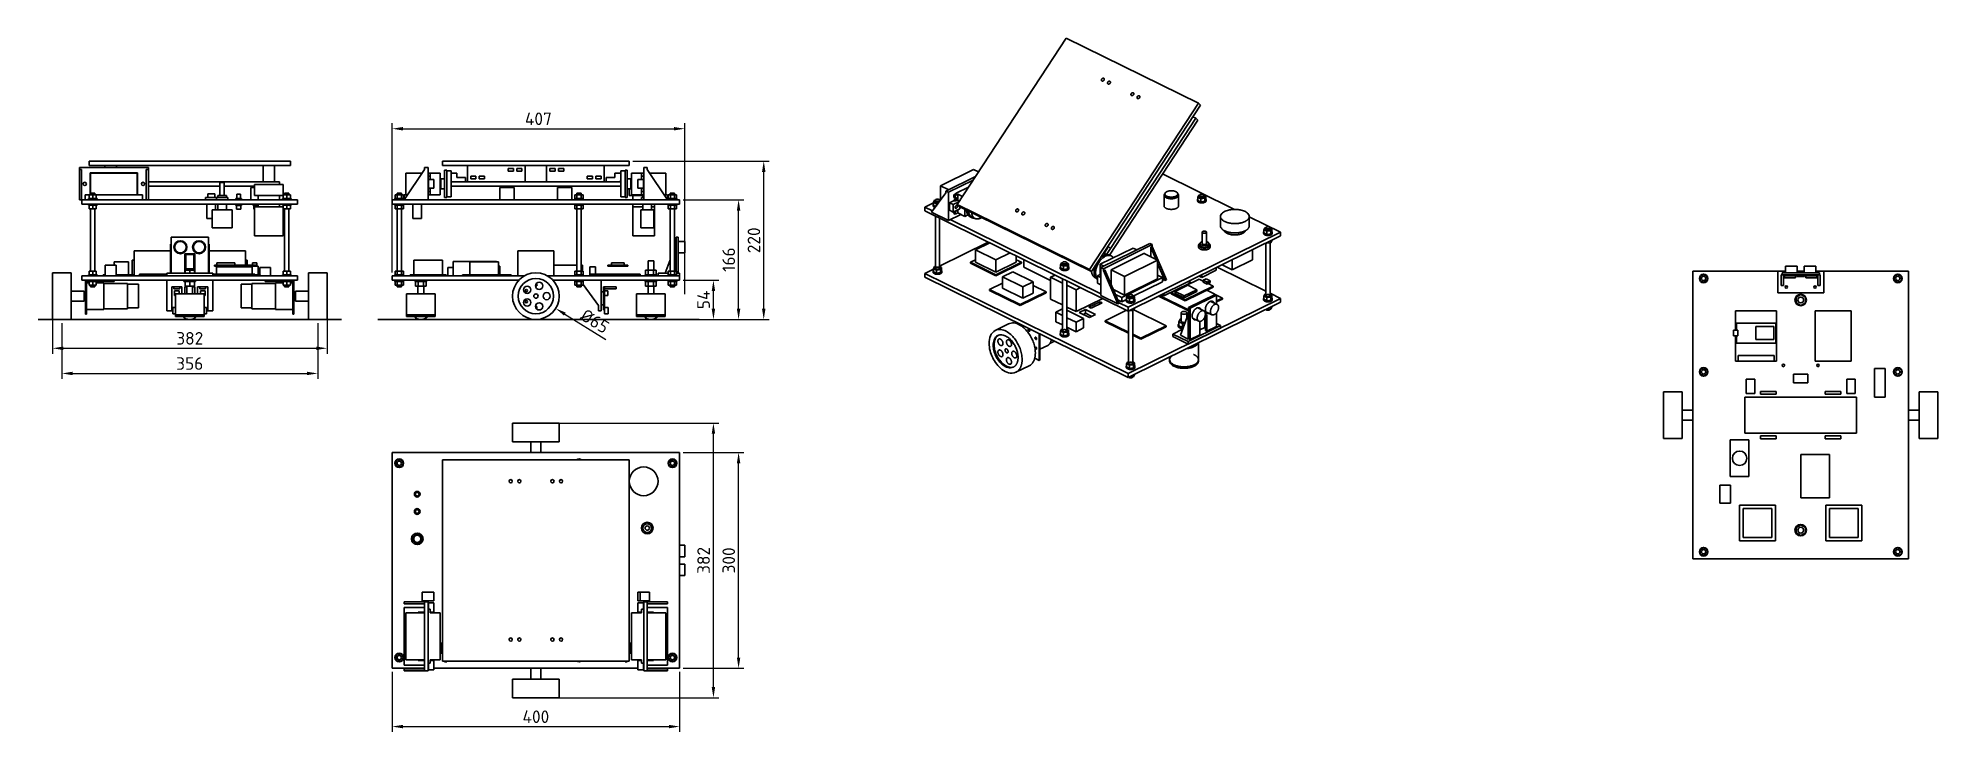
# Model space of a CAD drawing. Header units: millimetres. Extents: x 2054 to 12135, y -1469 to 564.
# Drawn here: x 2054 to 4697, y -401 to 564 of the extents above; entities that cross this region are included whole.
import ezdxf

# ---------------------------------------------------------------- set-up
doc = ezdxf.new("R2010")
doc.units = ezdxf.units.MM
doc.layers.add('2D-VISIBLE', color=7, linetype='Continuous', lineweight=35)
doc.layers.add('DIMENSIONS', color=4, linetype='Continuous', lineweight=18)
doc.styles.add('ISO', font='isocpeur.ttf')
doc.styles.add('OpenSansCondensed-Light', font='OpenSansCondensed-Light.ttf')
doc.dimstyles.new('EZ_RADIUS', dxfattribs={"dimtxt": 0.25, "dimasz": 0.25, "dimexe": 0.375, "dimexo": 0.125, "dimgap": 0.1, "dimtad": 1, "dimlfac": 100, "dimzin": 12, "dimdsep": 46, "dimtxsty": 'OpenSansCondensed-Light', "dimblk": 'CLOSEDBLANK', "dimcen": 0, "dimazin": 3, "dimtfac": 0.5, "dimtofl": 0, "dimtmove": 1, "dimatfit": 3})
doc.dimstyles.new('EZDXF', dxfattribs={"dimtxt": 0.25, "dimasz": 0.175, "dimexe": 0.375, "dimexo": 0.125, "dimgap": 0.1, "dimtad": 1, "dimlfac": 100, "dimzin": 12, "dimdsep": 46, "dimtxsty": 'OpenSansCondensed-Light', "dimblk": 'ARCHTICK', "dimcen": 2.5, "dimazin": 3, "dimtfac": 0.5, "dimtmove": 2, "dimatfit": 3})

msp = doc.modelspace()

# ---------------------------------------------------------------- blocks, each defined once
blk = doc.blocks.new('_CLOSEDFILLED')
at = {"color": 0, "linetype": 'BYBLOCK'}
blk.add_solid([(-1, 0.16), (0, 0), (-1, -0.16)], dxfattribs=at)
blk = doc.blocks.new('*D1')
at = {"color": 4}
for p, q in [((2546.5, 237.9), (2546.5, 445.1)), ((2561.5, 437.6), (2938.5, 437.6)), ((2953.5, 207.4), (2953.5, 445.1))]:
    blk.add_line(p, q, dxfattribs=at)
at = {"layer": 'Defpoints'}
for p in [(2546.5, 437.6), (2546.5, 232.9), (2953.5, 202.4)]:
    blk.add_point(p, dxfattribs=at)
at = {"layer": 'DIMENSIONS', "color": 4, "xscale": 15, "yscale": 15, "rotation": 180}
blk.add_blockref('_CLOSEDFILLED', (2546.5, 437.6), dxfattribs=at)
at = {"layer": 'DIMENSIONS', "color": 4, "xscale": 15, "yscale": 15}
blk.add_blockref('_CLOSEDFILLED', (2953.5, 437.6), dxfattribs=at)
at = {"layer": 'DIMENSIONS', "color": 7, "insert": (2750, 451.4), "char_height": 17.5, "attachment_point": 5, "style": 'ISO'}
blk.add_mtext('407', dxfattribs=at)
blk = doc.blocks.new('*D2')
at = {"color": 4}
for p, q in [((2951.5, 226.9), (3001, 226.9)), ((2993.5, 187.4), (2993.5, 211.9)), ((2958.5, 172.4), (3001, 172.4))]:
    blk.add_line(p, q, dxfattribs=at)
at = {"layer": 'Defpoints'}
for p in [(2946.5, 226.9), (2953.5, 172.4), (2993.5, 172.4)]:
    blk.add_point(p, dxfattribs=at)
at = {"layer": 'DIMENSIONS', "color": 4, "xscale": 15, "yscale": 15}
for p, rotation in [((2993.5, 226.9), 90), ((2993.5, 172.4), 270)]:
    blk.add_blockref('_CLOSEDFILLED', p, dxfattribs=dict(at, rotation=rotation))
at = {"layer": 'DIMENSIONS', "color": 7, "insert": (2979.8, 199.7), "char_height": 17.5, "attachment_point": 5, "rotation": 90, "style": 'ISO'}
blk.add_mtext('54', dxfattribs=at)
blk = doc.blocks.new('*D3')
at = {"color": 4}
for p, q in [((2951.5, 338.9), (3036, 338.9)), ((3028.5, 187.4), (3028.5, 323.9)), ((2958.5, 172.4), (3036, 172.4))]:
    blk.add_line(p, q, dxfattribs=at)
at = {"layer": 'Defpoints'}
for p in [(2946.5, 338.9), (2953.5, 172.4), (3028.5, 172.4)]:
    blk.add_point(p, dxfattribs=at)
at = {"layer": 'DIMENSIONS', "color": 4, "xscale": 15, "yscale": 15}
for p, rotation in [((3028.5, 338.9), 90), ((3028.5, 172.4), 270)]:
    blk.add_blockref('_CLOSEDFILLED', p, dxfattribs=dict(at, rotation=rotation))
at = {"layer": 'DIMENSIONS', "color": 7, "insert": (3014.8, 255.6), "char_height": 17.5, "attachment_point": 5, "rotation": 90, "style": 'ISO'}
blk.add_mtext('166', dxfattribs=at)
blk = doc.blocks.new('*D4')
at = {"color": 4}
for p, q in [((2881.5, 392.6), (3071, 392.6)), ((3063.5, 187.4), (3063.5, 377.6)), ((2958.5, 172.4), (3071, 172.4))]:
    blk.add_line(p, q, dxfattribs=at)
at = {"layer": 'Defpoints'}
for p in [(2876.5, 392.6), (2953.5, 172.4), (3063.5, 172.4)]:
    blk.add_point(p, dxfattribs=at)
at = {"layer": 'DIMENSIONS', "color": 4, "xscale": 15, "yscale": 15}
for p, rotation in [((3063.5, 392.6), 90), ((3063.5, 172.4), 270)]:
    blk.add_blockref('_CLOSEDFILLED', p, dxfattribs=dict(at, rotation=rotation))
at = {"layer": 'DIMENSIONS', "color": 7, "insert": (3049.8, 282.5), "char_height": 17.5, "attachment_point": 5, "rotation": 90, "style": 'ISO'}
blk.add_mtext('220', dxfattribs=at)
blk = doc.blocks.new('*D5')
at = {"color": 4}
blk.add_line((2786.9, 179.9), (2843.8, 144.6), dxfattribs=at)
at = {"layer": 'Defpoints'}
for p in [(2746.5, 204.9), (2774.1, 187.8)]:
    blk.add_point(p, dxfattribs=at)
at = {"layer": 'DIMENSIONS', "color": 4, "xscale": 15, "yscale": 15, "rotation": 148.20108717570542}
blk.add_blockref('_CLOSEDFILLED', (2774.1, 187.8), dxfattribs=at)
at = {"layer": 'DIMENSIONS', "color": 7, "insert": (2828.7, 170.1), "char_height": 17.5, "attachment_point": 5, "rotation": 328.2011, "style": 'ISO'}
blk.add_mtext('%%c65', dxfattribs=at)
blk = doc.blocks.new('*D6')
at = {"color": 4}
for p, q in [((2546.5, -317.5), (2546.5, -401)), ((2946.5, -317.5), (2946.5, -401)), ((2561.5, -393.5), (2931.5, -393.5))]:
    blk.add_line(p, q, dxfattribs=at)
at = {"layer": 'Defpoints'}
for p in [(2546.5, -312.5), (2946.5, -312.5), (2546.5, -393.5)]:
    blk.add_point(p, dxfattribs=at)
at = {"layer": 'DIMENSIONS', "color": 4, "xscale": 15, "yscale": 15, "rotation": 180}
blk.add_blockref('_CLOSEDFILLED', (2546.5, -393.5), dxfattribs=at)
at = {"layer": 'DIMENSIONS', "color": 4, "xscale": 15, "yscale": 15}
blk.add_blockref('_CLOSEDFILLED', (2946.5, -393.5), dxfattribs=at)
at = {"layer": 'DIMENSIONS', "color": 7, "insert": (2746.5, -379.8), "char_height": 17.5, "attachment_point": 5, "style": 'ISO'}
blk.add_mtext('400', dxfattribs=at)
blk = doc.blocks.new('*D7')
at = {"color": 4}
for p, q in [((2751.5, 28.5), (3001, 28.5)), ((2993.5, -338.5), (2993.5, 13.5)), ((2751.5, -353.5), (3001, -353.5))]:
    blk.add_line(p, q, dxfattribs=at)
at = {"layer": 'Defpoints'}
for p in [(2746.5, 28.5), (2746.5, -353.5), (2993.5, -353.5)]:
    blk.add_point(p, dxfattribs=at)
at = {"layer": 'DIMENSIONS', "color": 4, "xscale": 15, "yscale": 15}
for p, rotation in [((2993.5, 28.5), 90), ((2993.5, -353.5), 270)]:
    blk.add_blockref('_CLOSEDFILLED', p, dxfattribs=dict(at, rotation=rotation))
at = {"layer": 'DIMENSIONS', "color": 7, "insert": (2979.8, -162.5), "char_height": 17.5, "attachment_point": 5, "rotation": 90, "style": 'ISO'}
blk.add_mtext('382', dxfattribs=at)
blk = doc.blocks.new('*D8')
at = {"color": 4}
for p, q in [((2951.5, -12.5), (3036, -12.5)), ((3028.5, -297.5), (3028.5, -27.5)), ((2951.5, -312.5), (3036, -312.5))]:
    blk.add_line(p, q, dxfattribs=at)
at = {"layer": 'Defpoints'}
for p in [(2946.5, -12.5), (2946.5, -312.5), (3028.5, -312.5)]:
    blk.add_point(p, dxfattribs=at)
at = {"layer": 'DIMENSIONS', "color": 4, "xscale": 15, "yscale": 15}
for p, rotation in [((3028.5, -12.5), 90), ((3028.5, -312.5), 270)]:
    blk.add_blockref('_CLOSEDFILLED', p, dxfattribs=dict(at, rotation=rotation))
at = {"layer": 'DIMENSIONS', "color": 7, "insert": (3014.8, -162.5), "char_height": 17.5, "attachment_point": 5, "rotation": 90, "style": 'ISO'}
blk.add_mtext('300', dxfattribs=at)
blk = doc.blocks.new('*D9')
at = {"color": 4}
for p, q in [((2074, 199.9), (2074, 124.9)), ((2456, 199.9), (2456, 124.9)), ((2089, 132.4), (2441, 132.4))]:
    blk.add_line(p, q, dxfattribs=at)
at = {"layer": 'Defpoints'}
for p in [(2074, 204.9), (2456, 204.9), (2074, 132.4)]:
    blk.add_point(p, dxfattribs=at)
at = {"layer": 'DIMENSIONS', "color": 4, "xscale": 15, "yscale": 15, "rotation": 180}
blk.add_blockref('_CLOSEDFILLED', (2074, 132.4), dxfattribs=at)
at = {"layer": 'DIMENSIONS', "color": 4, "xscale": 15, "yscale": 15}
blk.add_blockref('_CLOSEDFILLED', (2456, 132.4), dxfattribs=at)
at = {"layer": 'DIMENSIONS', "color": 7, "insert": (2265, 146.2), "char_height": 17.5, "attachment_point": 5, "style": 'ISO'}
blk.add_mtext('382', dxfattribs=at)
blk = doc.blocks.new('*D10')
at = {"color": 4}
for p, q in [((2087, 167.4), (2087, 89.9)), ((2443, 167.4), (2443, 89.9)), ((2102, 97.4), (2428, 97.4))]:
    blk.add_line(p, q, dxfattribs=at)
at = {"layer": 'Defpoints'}
for p in [(2087, 172.4), (2443, 172.4), (2087, 97.4)]:
    blk.add_point(p, dxfattribs=at)
at = {"layer": 'DIMENSIONS', "color": 4, "xscale": 15, "yscale": 15, "rotation": 180}
blk.add_blockref('_CLOSEDFILLED', (2087, 97.4), dxfattribs=at)
at = {"layer": 'DIMENSIONS', "color": 4, "xscale": 15, "yscale": 15}
blk.add_blockref('_CLOSEDFILLED', (2443, 97.4), dxfattribs=at)
at = {"layer": 'DIMENSIONS', "color": 7, "insert": (2265, 111.2), "char_height": 17.5, "attachment_point": 5, "style": 'ISO'}
blk.add_mtext('356', dxfattribs=at)

# ---------------------------------------------------------------- dimensions: what is measured, and where the dimension line sits
at = {"layer": 'DIMENSIONS'}
for base, p1, p2, picture, middle in [((2546.5, 437.6), (2546.5, 232.9), (2953.52, 202.4), '*D1', (2750.01, 451.35)), ((2074, 132.4), (2074, 204.9), (2456, 204.9), '*D9', (2265, 146.15)), ((2087, 97.4), (2087, 172.4), (2443, 172.4), '*D10', (2265, 111.15)), ((2546.5, -393.5), (2546.5, -312.5), (2946.5, -312.5), '*D6', (2746.5, -379.75))]:
    dim = msp.add_linear_dim(base=base, p1=p1, p2=p2, dimstyle='EZDXF', override={"dimscale": 5, "dimtxt": 3.5, "dimasz": 3, "dimexe": 1.5, "dimexo": 1, "dimgap": 1, "dimtad": 1, "dimtih": 0, "dimtoh": 0, "dimdec": 0, "dimlfac": 1, "dimzin": 8, "dimdsep": 46, "dimpost": '', "dimtxsty": 'ISO', "dimtsz": 0, "dimdle": 0, "dimclrd": 4, "dimclre": 4, "dimclrt": 7}, dxfattribs=at)
    dim.commit()
    dim.dimension.update_dxf_attribs({"geometry": picture, "text_midpoint": middle})
for base, p1, p2, picture, middle in [((3063.52, 172.4), (2953.52, 172.4), (2876.5, 392.6), '*D4', (3049.77, 282.5)), ((3028.52236967, 172.4), (2953.52236967, 172.4), (2946.49999995, 338.9), '*D3', (3014.77236967, 255.65)), ((2993.52236967, 172.4), (2953.52236967, 172.4), (2946.49999995, 226.9), '*D2', (2979.77236967, 199.65)), ((2993.52, -353.5), (2746.5, -353.5), (2746.5, 28.5), '*D7', (2979.77, -162.5)), ((3028.52, -312.5), (2946.5, -312.5), (2946.5, -12.5), '*D8', (3014.77, -162.5))]:
    dim = msp.add_linear_dim(base=base, p1=p1, p2=p2, angle=90, dimstyle='EZDXF', override={"dimscale": 5, "dimtxt": 3.5, "dimasz": 3, "dimexe": 1.5, "dimexo": 1, "dimgap": 1, "dimtad": 1, "dimtih": 0, "dimtoh": 0, "dimdec": 0, "dimlfac": 1, "dimzin": 8, "dimdsep": 46, "dimpost": '', "dimtxsty": 'ISO', "dimtsz": 0, "dimdle": 0, "dimclrd": 4, "dimclre": 4, "dimclrt": 7}, dxfattribs=at)
    dim.commit()
    dim.dimension.update_dxf_attribs({"geometry": picture, "text_midpoint": middle})
dim = msp.add_diameter_dim_2p(p1=(2718.88, 222.03), p2=(2774.12, 187.77), dimstyle='EZ_RADIUS', override={"dimscale": 5, "dimtxt": 3.5, "dimasz": 3, "dimexe": 1.5, "dimexo": 1, "dimgap": 1, "dimtad": 1, "dimtih": 0, "dimtoh": 0, "dimdec": 1, "dimlfac": 1, "dimzin": 8, "dimdsep": 46, "dimpost": '', "dimtxsty": 'ISO', "dimtsz": 0, "dimdle": 0, "dimclrd": 4, "dimclre": 4, "dimclrt": 7}, dxfattribs=at)
dim.commit()
dim.dimension.update_dxf_attribs({"geometry": '*D5', "text_midpoint": (2821.5, 158.4), "dimtype": 163})

# ---------------------------------------------------------------- linework, layer by layer
at = {"layer": '2D-VISIBLE'}
for p, q in [((3332.65, 332.36), (3484.32, 563.69)), ((3484.32, 563.69), (3668.17, 473.17)), ((3516.5, 241.84), (3668.17, 473.17)), ((3519.23, 239.18), (3670.89, 470.51)), ((3544.35, 262.01), (3667.33, 449.58)), ((3545.98, 271.31), (3664.6, 452.24)), ((3660.3, 454.36), (3664.6, 452.24)), ((3667.33, 449.58), (3664.6, 452.24)), ((3670.89, 470.51), (3668.17, 473.17)), ((2111.5, 383.9), (2207.5, 383.9)), ((2111.5, 380.9), (2111.5, 383.9)), ((2111.5, 338.9), (2111.5, 380.9)), ((2111.5, 380.9), (2114.5, 380.9)), ((2114.5, 338.9), (2114.5, 380.9)), ((2125, 386.6), (2125, 392.6)), ((2125, 392.6), (2405, 392.6)), ((2125, 386.6), (2405, 386.6)), ((2192.4, 376.3), (2126.6, 376.3)), ((2126.6, 345.9), (2126.6, 376.3)), ((2131.87, 376.3), (2126.6, 376.3)), ((2126.6, 375.9), (2127, 375.9)), ((2127, 375.9), (2192, 375.9)), ((2127, 347.9), (2127, 375.9)), ((2147, 383.9), (2147, 386.6)), ((2163, 383.9), (2163, 386.6)), ((2192.4, 376.3), (2163, 376.3)), ((2163, 375.9), (2163, 376.3)), ((2192, 375.9), (2192.4, 375.9)), ((2192, 345.9), (2192, 375.9)), ((2192.4, 345.9), (2192.4, 376.3)), ((2204.5, 380.9), (2207.5, 380.9)), ((2204.5, 338.9), (2204.5, 380.9)), ((2207.5, 380.9), (2207.5, 383.9)), ((2207.5, 338.9), (2207.5, 380.9)), ((2367, 363.9), (2367, 386.6)), ((2383, 363.9), (2383, 386.6)), ((2405, 386.6), (2405, 392.6)), ((2563.5, 338.9), (2591.5, 380.9)), ((2588.17, 375.9), (2565.5, 375.9)), ((2565.5, 345.9), (2565.5, 375.9)), ((2596.5, 383.9), (2591.5, 383.9)), ((2591.5, 380.9), (2591.5, 383.9)), ((2596.5, 338.9), (2596.5, 383.9)), ((2599.5, 375.9), (2596.5, 375.9)), ((2599.5, 371.6), (2596.5, 371.6)), ((2613.5, 375.9), (2599.5, 375.9)), ((2599.5, 371.6), (2599.5, 375.9)), ((2599.5, 367.2), (2599.5, 371.6)), ((2613.5, 345.9), (2613.5, 375.9)), ((2616.5, 386.6), (2616.5, 392.6)), ((2616.5, 392.6), (2876.5, 392.6)), ((2616.5, 386.6), (2876.5, 386.6)), ((2619.5, 379.9), (2622.5, 379.9)), ((2622.5, 378.9), (2628.5, 378.9)), ((2636.5, 375.9), (2628.5, 375.9)), ((2636.5, 369.9), (2636.5, 375.9)), ((2651.5, 363.9), (2651.5, 386.6)), ((2655.8, 371.7), (2663.2, 371.7)), ((2655.8, 371.7), (2655.8, 368.1)), ((2655.8, 371.7), (2657.25, 371.7)), ((2655.8, 371.7), (2655.8, 368.1)), ((2663.2, 371.7), (2663.2, 368.1)), ((2663.2, 371.7), (2663.2, 368.1)), ((2667.8, 371.7), (2675.2, 371.7)), ((2667.8, 371.7), (2667.8, 368.1)), ((2667.8, 371.7), (2669.25, 371.7)), ((2667.8, 371.7), (2667.8, 368.1)), ((2675.2, 371.7), (2675.2, 368.1)), ((2675.2, 371.7), (2675.2, 368.1)), ((2707.8, 382.4), (2715.2, 382.4)), ((2707.8, 382.4), (2707.8, 378.8)), ((2707.8, 382.4), (2709.25, 382.4)), ((2707.8, 382.4), (2707.8, 378.8)), ((2707.8, 378.8), (2715.2, 378.8)), ((2707.8, 378.8), (2709.25, 378.8)), ((2715.2, 382.4), (2715.2, 378.8)), ((2715.2, 382.4), (2715.2, 378.8)), ((2719.8, 382.4), (2727.2, 382.4)), ((2719.8, 382.4), (2719.8, 378.8)), ((2719.8, 382.4), (2721.25, 382.4)), ((2719.8, 382.4), (2719.8, 378.8)), ((2719.8, 378.8), (2727.2, 378.8)), ((2719.8, 378.8), (2721.25, 378.8)), ((2727.2, 382.4), (2727.2, 378.8)), ((2727.2, 382.4), (2727.2, 378.8)), ((2731.5, 363.9), (2731.5, 386.6)), ((2761.5, 363.9), (2761.5, 386.6)), ((2765.8, 382.4), (2773.2, 382.4)), ((2765.8, 382.4), (2765.8, 378.8)), ((2765.8, 382.4), (2767.25, 382.4)), ((2765.8, 382.4), (2765.8, 378.8)), ((2765.8, 378.8), (2773.2, 378.8)), ((2765.8, 378.8), (2767.25, 378.8)), ((2773.2, 382.4), (2773.2, 378.8)), ((2773.2, 382.4), (2773.2, 378.8)), ((2777.8, 382.4), (2785.2, 382.4)), ((2777.8, 382.4), (2777.8, 378.8)), ((2777.8, 382.4), (2779.25, 382.4)), ((2777.8, 382.4), (2777.8, 378.8)), ((2777.8, 378.8), (2785.2, 378.8)), ((2777.8, 378.8), (2779.25, 378.8)), ((2785.2, 382.4), (2785.2, 378.8)), ((2785.2, 382.4), (2785.2, 378.8)), ((2817.8, 371.7), (2825.2, 371.7)), ((2817.8, 371.7), (2817.8, 368.1)), ((2817.8, 371.7), (2819.25, 371.7)), ((2817.8, 371.7), (2817.8, 368.1)), ((2825.2, 371.7), (2825.2, 368.1)), ((2825.2, 371.7), (2825.2, 368.1)), ((2829.8, 371.7), (2837.2, 371.7)), ((2829.8, 371.7), (2829.8, 368.1)), ((2829.8, 371.7), (2831.25, 371.7)), ((2829.8, 371.7), (2829.8, 368.1)), ((2837.2, 371.7), (2837.2, 368.1)), ((2837.2, 371.7), (2837.2, 368.1)), ((2841.5, 363.9), (2841.5, 386.6)), ((2856.5, 375.9), (2864.5, 375.9)), ((2856.5, 369.9), (2856.5, 375.9)), ((2870.5, 378.9), (2864.5, 378.9)), ((2873.5, 379.9), (2870.5, 379.9)), ((2876.5, 386.6), (2876.5, 392.6)), ((2879.5, 345.9), (2879.5, 375.9)), ((2879.5, 375.9), (2893.5, 375.9)), ((2893.5, 375.9), (2896.5, 375.9)), ((2893.5, 371.6), (2893.5, 375.9)), ((2893.5, 367.2), (2893.5, 371.6)), ((2893.5, 371.6), (2896.5, 371.6)), ((2896.5, 338.9), (2896.5, 383.9)), ((2896.5, 383.9), (2901.5, 383.9)), ((2901.5, 380.9), (2901.5, 383.9)), ((2929.5, 338.9), (2901.5, 380.9)), ((2904.83, 375.9), (2927.5, 375.9)), ((2927.5, 345.9), (2927.5, 375.9)), ((3309.43, 358.43), (3355.39, 381.06)), ((3316.86, 350.94), (3358.17, 371.29)), ((3362.34, 377.64), (3355.39, 381.06)), ((3618.24, 374.72), (3718.3, 325.45)), ((2119.5, 345.9), (2127, 345.9)), ((2119.5, 338.9), (2119.5, 345.9)), ((2125, 340.5), (2125, 345.5)), ((2125, 345.5), (2130, 345.5)), ((2127, 347.9), (2127, 345.5)), ((2130, 340.5), (2130, 345.5)), ((2130, 345.5), (2135, 345.5)), ((2133, 347.9), (2133, 345.5)), ((2133, 345.9), (2199.5, 345.9)), ((2135, 340.5), (2135, 345.5)), ((2199.5, 338.9), (2199.5, 345.9)), ((2207.5, 363.9), (2390, 363.9)), ((2207.5, 357.9), (2307, 357.9)), ((2290, 346.9), (2290, 341.9)), ((2300, 346.9), (2300, 341.9)), ((2304, 344.9), (2304, 341.9)), ((2307, 362.9), (2307, 344.9)), ((2313, 362.9), (2313, 344.9)), ((2313, 357.9), (2355, 357.9)), ((2316, 344.9), (2316, 341.9)), ((2330.5, 346.4), (2330.5, 340.4)), ((2335.5, 346.4), (2335.5, 340.4)), ((2350, 355.9), (2350, 338.9)), ((2351, 357.9), (2351, 355.9)), ((2355, 359.9), (2355, 344.9)), ((2360, 344.9), (2360, 338.9)), ((2390, 359.9), (2390, 363.9)), ((2390, 344.9), (2390, 338.9)), ((2395, 359.9), (2395, 345.5)), ((2395, 340.5), (2395, 345.5)), ((2395, 345.5), (2400, 345.5)), ((2397, 347.9), (2397, 345.5)), ((2400, 340.5), (2400, 345.5)), ((2400, 345.5), (2405, 345.5)), ((2403, 347.9), (2403, 345.5)), ((2405, 340.5), (2405, 345.5)), ((2550.73, 340.5), (2550.73, 345.5)), ((2550.73, 345.5), (2553.61, 345.5)), ((2553.5, 347.9), (2553.5, 345.5)), ((2553.61, 340.5), (2553.61, 345.5)), ((2553.61, 345.5), (2559.39, 345.5)), ((2559.39, 340.5), (2559.39, 345.5)), ((2559.39, 345.5), (2562.27, 345.5)), ((2559.5, 345.5), (2559.5, 347.9)), ((2562.27, 340.5), (2562.27, 345.5)), ((2568.17, 345.9), (2563.5, 345.9)), ((2563.5, 338.9), (2563.5, 345.9)), ((2599.5, 367.2), (2596.5, 367.2)), ((2599.5, 354.6), (2596.5, 354.6)), ((2599.5, 350.2), (2596.5, 350.2)), ((2599.5, 345.9), (2596.5, 345.9)), ((2597, 366.9), (2604.5, 366.9)), ((2597, 354.9), (2597, 366.9)), ((2604.5, 354.9), (2597, 354.9)), ((2599.5, 366.9), (2599.5, 367.2)), ((2599.5, 354.6), (2599.5, 354.9)), ((2599.5, 350.2), (2599.5, 354.6)), ((2599.5, 345.9), (2599.5, 350.2)), ((2613.5, 345.9), (2599.5, 345.9)), ((2604.5, 354.9), (2604.5, 366.9)), ((2613.5, 367.9), (2614.5, 367.9)), ((2613.5, 353.9), (2614.5, 353.9)), ((2614.5, 367.9), (2619.5, 367.9)), ((2614.5, 353.9), (2619.5, 353.9)), ((2628.5, 364.9), (2629.5, 364.9)), ((2628.5, 363.9), (2864.5, 363.9)), ((2628.5, 357.9), (2864.5, 357.9)), ((2629.5, 364.9), (2629.5, 363.9)), ((2648.5, 363.9), (2629.5, 363.9)), ((2648.5, 369.9), (2636.5, 369.9)), ((2648.5, 363.9), (2648.5, 369.9)), ((2655.8, 368.1), (2663.2, 368.1)), ((2655.8, 368.1), (2657.25, 368.1)), ((2667.8, 368.1), (2675.2, 368.1)), ((2667.8, 368.1), (2669.25, 368.1)), ((2696.5, 355.9), (2696.5, 338.9)), ((2697.5, 357.9), (2697.5, 355.9)), ((2715.5, 355.9), (2715.5, 357.9)), ((2716.5, 338.9), (2716.5, 355.9)), ((2776.5, 355.9), (2776.5, 338.9)), ((2777.5, 357.9), (2777.5, 355.9)), ((2795.5, 355.9), (2795.5, 357.9)), ((2796.5, 338.9), (2796.5, 355.9)), ((2800.73, 340.5), (2800.73, 345.5)), ((2800.73, 345.5), (2803.61, 345.5)), ((2803.5, 347.9), (2803.5, 345.5)), ((2803.61, 340.5), (2803.61, 345.5)), ((2803.61, 345.5), (2809.39, 345.5)), ((2809.39, 340.5), (2809.39, 345.5)), ((2809.39, 345.5), (2812.27, 345.5)), ((2809.5, 345.5), (2809.5, 347.9)), ((2812.27, 340.5), (2812.27, 345.5)), ((2817.8, 368.1), (2825.2, 368.1)), ((2817.8, 368.1), (2819.25, 368.1)), ((2829.8, 368.1), (2837.2, 368.1)), ((2829.8, 368.1), (2831.25, 368.1)), ((2844.5, 369.9), (2856.5, 369.9)), ((2844.5, 363.9), (2844.5, 369.9)), ((2844.5, 363.9), (2863.5, 363.9)), ((2864.5, 364.9), (2863.5, 364.9)), ((2863.5, 364.9), (2863.5, 363.9)), ((2878.5, 367.9), (2873.5, 367.9)), ((2878.5, 353.9), (2873.5, 353.9)), ((2876.5, 353.9), (2876.5, 344.9)), ((2879.5, 367.9), (2878.5, 367.9)), ((2879.5, 353.9), (2878.5, 353.9)), ((2879.5, 345.9), (2893.5, 345.9)), ((2881.5, 344.9), (2881.5, 338.9)), ((2888.5, 354.9), (2888.5, 366.9)), ((2896, 366.9), (2888.5, 366.9)), ((2888.5, 354.9), (2896, 354.9)), ((2893.5, 366.9), (2893.5, 367.2)), ((2893.5, 367.2), (2896.5, 367.2)), ((2893.5, 354.6), (2893.5, 354.9)), ((2893.5, 350.2), (2893.5, 354.6)), ((2893.5, 354.6), (2896.5, 354.6)), ((2893.5, 345.9), (2893.5, 350.2)), ((2893.5, 350.2), (2896.5, 350.2)), ((2893.5, 345.9), (2896.5, 345.9)), ((2895.5, 344.9), (2895.5, 341.9)), ((2896, 354.9), (2896, 366.9)), ((2924.83, 345.9), (2929.5, 345.9)), ((2929.5, 338.9), (2929.5, 345.9)), ((2930.73, 340.5), (2930.73, 345.5)), ((2930.73, 345.5), (2933.61, 345.5)), ((2933.5, 347.9), (2933.5, 345.5)), ((2933.61, 340.5), (2933.61, 345.5)), ((2933.61, 345.5), (2939.39, 345.5)), ((2939.39, 340.5), (2939.39, 345.5)), ((2939.39, 345.5), (2942.27, 345.5)), ((2939.5, 345.5), (2939.5, 347.9)), ((2942.27, 340.5), (2942.27, 345.5)), ((3297.06, 321.53), (3316.86, 348.33)), ((3320.75, 352.86), (3309.43, 358.43)), ((3309.43, 338.28), (3309.43, 358.43)), ((3320.39, 349.2), (3316.86, 350.94)), ((3316.86, 348.33), (3316.86, 350.94)), ((3320.39, 349.2), (3354.8, 366.15)), ((3320.39, 310.04), (3320.39, 349.2)), ((3327.82, 345.9), (3331.35, 347.64)), ((3329.94, 344.85), (3327.82, 345.9)), ((3327.82, 342.15), (3327.82, 345.9)), ((3329.94, 344.85), (3333.47, 346.59)), ((3329.94, 341.11), (3329.94, 344.85)), ((3348.4, 356.38), (3331.07, 347.85)), ((3331.07, 347.5), (3331.07, 347.85)), ((3331.35, 347.64), (3331.07, 347.78)), ((3333.47, 346.59), (3333.47, 338.06)), ((3339.91, 343.43), (3333.47, 346.59)), ((3620.46, 345.2), (3620.46, 330.4)), ((3621.46, 346.94), (3621.46, 345.2)), ((3639.46, 346.94), (3639.46, 345.2)), ((3640.46, 345.2), (3640.46, 330.4)), ((3668.8, 345.12), (3667.31, 342.38)), ((3669.89, 345.26), (3668.8, 345.12)), ((3669.89, 345.2), (3669.89, 343.11)), ((3675.89, 345.2), (3675.89, 343.11)), ((3678.46, 343.85), (3675.89, 345.12)), ((3676.97, 341.1), (3678.46, 343.85)), ((3678.46, 339.5), (3678.46, 343.85)), ((2111.5, 338.9), (2114.5, 338.9)), ((2114.5, 338.9), (2115, 338.9)), ((2115, 332.9), (2115, 338.9)), ((2115, 338.9), (2415, 338.9)), ((2115, 332.9), (2415, 332.9)), ((2124, 340.5), (2124, 338.9)), ((2124, 332.9), (2124, 331.3)), ((2125, 326.3), (2125, 331.3)), ((2125, 326.3), (2130, 326.3)), ((2127, 326.3), (2127, 239.5)), ((2130, 326.3), (2130, 331.3)), ((2130, 326.3), (2135, 326.3)), ((2133, 326.3), (2133, 239.5)), ((2135, 326.3), (2135, 331.3)), ((2136, 340.5), (2136, 338.9)), ((2136, 332.9), (2136, 331.3)), ((2287, 341.9), (2287, 338.9)), ((2289, 332.9), (2289, 312.9)), ((2296, 299.9), (2296, 324.9)), ((2296, 324.9), (2324, 324.9)), ((2301, 332.9), (2301, 324.9)), ((2302, 341.9), (2302, 338.9)), ((2304, 332.9), (2304, 324.9)), ((2316, 332.9), (2316, 324.9)), ((2318, 341.9), (2318, 338.9)), ((2324, 299.9), (2324, 324.9)), ((2329, 340.4), (2329, 338.9)), ((2329, 332.9), (2329, 330.9)), ((2330, 330.9), (2330, 325.9)), ((2336, 330.9), (2336, 325.9)), ((2337, 340.4), (2337, 338.9)), ((2337, 332.9), (2337, 330.9)), ((2353, 332.9), (2353, 330.9)), ((2354, 330.9), (2354, 325.9)), ((2355, 288.9), (2355, 328.9)), ((2355, 328.9), (2395, 328.9)), ((2360, 332.9), (2360, 328.9)), ((2390, 332.9), (2390, 328.9)), ((2394, 340.5), (2394, 338.9)), ((2394, 332.9), (2394, 331.3)), ((2395, 326.3), (2395, 331.3)), ((2395, 326.3), (2400, 326.3)), ((2395, 288.9), (2395, 326.3)), ((2397, 326.3), (2397, 239.5)), ((2400, 326.3), (2400, 331.3)), ((2400, 326.3), (2405, 326.3)), ((2403, 326.3), (2403, 239.5)), ((2405, 326.3), (2405, 331.3)), ((2406, 340.5), (2406, 338.9)), ((2406, 332.9), (2406, 331.3)), ((2415, 332.9), (2415, 338.9)), ((2546.5, 332.9), (2546.5, 338.9)), ((2546.5, 338.9), (2563.5, 338.9)), ((2546.5, 332.9), (2946.5, 332.9)), ((2550.5, 340.5), (2550.5, 338.9)), ((2550.5, 332.9), (2550.5, 331.3)), ((2550.73, 326.3), (2550.73, 331.3)), ((2550.73, 326.3), (2553.61, 326.3)), ((2553.5, 326.3), (2553.5, 239.5)), ((2553.61, 326.3), (2553.61, 331.3)), ((2553.61, 326.3), (2559.39, 326.3)), ((2559.39, 326.3), (2559.39, 331.3)), ((2559.39, 326.3), (2562.27, 326.3)), ((2559.5, 239.5), (2559.5, 326.3)), ((2562.27, 326.3), (2562.27, 331.3)), ((2562.5, 338.9), (2562.5, 340.5)), ((2562.5, 331.3), (2562.5, 332.9)), ((2596.5, 338.9), (2563.5, 338.9)), ((2575.5, 332.9), (2575.5, 312.9)), ((2587.5, 312.9), (2587.5, 332.9)), ((2596.5, 338.9), (2896.5, 338.9)), ((2619.5, 341.9), (2622.5, 341.9)), ((2622.5, 342.9), (2628.5, 342.9)), ((2800.5, 340.5), (2800.5, 338.9)), ((2800.5, 332.9), (2800.5, 331.3)), ((2800.73, 326.3), (2800.73, 331.3)), ((2800.73, 326.3), (2803.61, 326.3)), ((2803.5, 326.3), (2803.5, 239.5)), ((2803.61, 326.3), (2803.61, 331.3)), ((2803.61, 326.3), (2809.39, 326.3)), ((2809.39, 326.3), (2809.39, 331.3)), ((2809.39, 326.3), (2812.27, 326.3)), ((2809.5, 239.5), (2809.5, 326.3)), ((2812.27, 326.3), (2812.27, 331.3)), ((2812.5, 338.9), (2812.5, 340.5)), ((2812.5, 331.3), (2812.5, 332.9)), ((2870.5, 342.9), (2864.5, 342.9)), ((2873.5, 341.9), (2870.5, 341.9)), ((2881.5, 332.9), (2881.5, 328.9)), ((2881.5, 288.9), (2881.5, 328.9)), ((2881.5, 328.9), (2895.5, 328.9)), ((2892.5, 299.9), (2892.5, 324.9)), ((2892.5, 324.9), (2910.5, 324.9)), ((2893.5, 341.9), (2893.5, 338.9)), ((2895.5, 332.9), (2895.5, 324.9)), ((2896.5, 338.9), (2929.5, 338.9)), ((2907.5, 324.9), (2907.5, 332.9)), ((2907.5, 328.9), (2911.5, 328.9)), ((2910.5, 299.9), (2910.5, 324.9)), ((2911.5, 328.9), (2911.5, 332.9)), ((2911.5, 288.9), (2911.5, 328.9)), ((2929.5, 338.9), (2946.5, 338.9)), ((2930.5, 340.5), (2930.5, 338.9)), ((2930.5, 332.9), (2930.5, 331.3)), ((2930.73, 326.3), (2930.73, 331.3)), ((2930.73, 326.3), (2933.61, 326.3)), ((2933.5, 326.3), (2933.5, 239.5)), ((2933.61, 326.3), (2933.61, 331.3)), ((2933.61, 326.3), (2939.39, 326.3)), ((2939.39, 326.3), (2939.39, 331.3)), ((2939.39, 326.3), (2942.27, 326.3)), ((2939.5, 239.5), (2939.5, 326.3)), ((2942.27, 326.3), (2942.27, 331.3)), ((2942.5, 338.9), (2942.5, 340.5)), ((2942.5, 331.3), (2942.5, 332.9)), ((2946.5, 332.9), (2946.5, 338.9)), ((3287.51, 328.66), (3299.61, 334.62)), ((3287.51, 323.44), (3287.51, 328.66)), ((3287.51, 328.66), (3298.38, 323.31)), ((3287.51, 323.44), (3570.36, 184.18)), ((3320.39, 310.04), (3297.06, 321.53)), ((3299.19, 331.8), (3299.19, 330.4)), ((3301.11, 338.16), (3299.61, 335.41)), ((3299.61, 331.06), (3299.61, 335.41)), ((3299.61, 335.41), (3303.7, 333.4)), ((3299.61, 331.06), (3302.72, 329.53)), ((3302.19, 338.3), (3301.11, 338.16)), ((3302.19, 338.24), (3302.19, 336.15)), ((3302.72, 330.4), (3304.13, 331.1)), ((3303.38, 330.08), (3302.72, 330.4)), ((3302.72, 329.19), (3302.72, 330.4)), ((3303.7, 333.4), (3306.06, 333.71)), ((3303.7, 330.89), (3303.7, 333.4)), ((3308, 338.75), (3309.43, 339.46)), ((3308.19, 338.24), (3308.19, 336.6)), ((3309.03, 337.74), (3308.19, 338.15)), ((3337.54, 318.48), (3320.39, 310.04)), ((3321.81, 334.76), (3328.17, 337.89)), ((3321.81, 334.76), (3327.11, 332.14)), ((3321.81, 324.31), (3321.81, 334.76)), ((3327.11, 321.7), (3321.81, 324.31)), ((3327.11, 332.14), (3335.08, 336.07)), ((3327.11, 321.7), (3327.11, 332.14)), ((3327.11, 321.7), (3336.3, 326.23)), ((3329.94, 341.11), (3327.82, 342.15)), ((3329.94, 339.37), (3327.82, 338.32)), ((3327.82, 337.71), (3327.82, 338.32)), ((3329.94, 337.28), (3327.82, 338.32)), ((3327.82, 319.78), (3327.82, 322.05)), ((3329.94, 318.74), (3327.82, 319.78)), ((3329.94, 337.02), (3328.17, 337.89)), ((3329.94, 322.48), (3329.32, 322.79)), ((3332.06, 342.15), (3329.94, 341.11)), ((3329.94, 339.37), (3329.94, 341.11)), ((3332.06, 338.32), (3329.94, 339.37)), ((3329.94, 337.02), (3332.77, 338.41)), ((3332.06, 338.32), (3329.94, 337.28)), ((3329.94, 337.02), (3329.94, 337.28)), ((3332.06, 323.53), (3329.94, 322.48)), ((3329.94, 318.74), (3329.94, 322.48)), ((3329.94, 318.74), (3333.47, 320.48)), ((3332.06, 323.53), (3331.44, 323.83)), ((3332.06, 338.32), (3332.06, 342.15)), ((3332.06, 323.53), (3332.06, 324.14)), ((3335.38, 329.7), (3332.65, 332.36)), ((3332.65, 332.36), (3516.5, 241.84)), ((3335.68, 336.98), (3332.77, 338.41)), ((3333.47, 324.83), (3333.47, 320.48)), ((3343.37, 315.61), (3333.47, 320.48)), ((3335.38, 329.7), (3519.23, 239.18)), ((3336.3, 326.23), (3336.3, 329.25)), ((3343.37, 315.61), (3343.37, 325.76)), ((3343.37, 315.61), (3347.6, 317.69)), ((3666.89, 338.76), (3666.89, 337.37)), ((3667.31, 338.02), (3667.31, 342.38)), ((3667.31, 342.38), (3671.39, 340.37)), ((3667.31, 338.02), (3671.39, 336.01)), ((3671.39, 340.37), (3676.97, 341.1)), ((3671.39, 336.01), (3671.39, 340.37)), ((3671.39, 336.01), (3676.97, 336.75)), ((3676.97, 336.75), (3676.97, 341.1)), ((3676.97, 336.75), (3678.46, 339.5)), ((3678.89, 338.76), (3678.89, 337.37)), ((2296, 299.9), (2324, 299.9)), ((2892.5, 299.9), (2910.5, 299.9)), ((3302.19, 316.21), (3302.19, 243.89)), ((3308.19, 313.26), (3308.19, 243.89)), ((3322.87, 311.26), (3532.53, 208.03)), ((3350.54, 315.1), (3352.66, 314.05)), ((3353.1, 314.95), (3357.34, 312.86)), ((3363.38, 315.17), (3363.43, 315.89)), ((3570.36, 189.4), (3782.49, 293.85)), ((3673.42, 293.85), (3673.42, 278.18)), ((3679.42, 293.85), (3679.42, 278.18)), ((3698.85, 315.61), (3698.85, 302.55)), ((3738.85, 315.61), (3738.85, 302.55)), ((3738.85, 315.33), (3782.49, 293.85)), ((3758.81, 293.5), (3758.81, 292.11)), ((3760.73, 299.86), (3759.23, 297.12)), ((3759.23, 292.76), (3759.23, 297.12)), ((3759.23, 297.12), (3763.32, 295.11)), ((3759.23, 292.76), (3763.32, 290.75)), ((3761.81, 300), (3760.73, 299.86)), ((3761.81, 299.94), (3761.81, 297.85)), ((3763.32, 295.11), (3768.89, 295.84)), ((3763.32, 290.75), (3763.32, 295.11)), ((3763.32, 290.75), (3768.89, 291.49)), ((3767.81, 299.94), (3767.81, 297.85)), ((3770.39, 298.59), (3767.81, 299.86)), ((3768.89, 295.84), (3770.39, 298.59)), ((3768.89, 291.49), (3768.89, 295.84)), ((3768.89, 291.49), (3770.39, 294.23)), ((3770.39, 294.23), (3770.39, 298.59)), ((3770.81, 293.5), (3770.81, 292.11)), ((3782.49, 288.63), (3782.49, 293.85)), ((2187.5, 232.9), (2187.5, 267.9)), ((2187.5, 267.9), (2238, 267.9)), ((2238, 236.9), (2238, 276.9)), ((2238, 276.9), (2239, 276.9)), ((2239, 286.9), (2291, 286.9)), ((2239, 236.9), (2239, 286.9)), ((2291, 236.9), (2291, 286.9)), ((2291, 276.9), (2292, 276.9)), ((2292, 236.9), (2292, 276.9)), ((2292, 267.9), (2342.5, 267.9)), ((2342.5, 248.1), (2342.5, 267.9)), ((2355, 288.9), (2395, 288.9)), ((2721.5, 232.9), (2721.5, 267.9)), ((2721.5, 267.9), (2771.5, 267.9)), ((2771.5, 247.9), (2771.5, 267.9)), ((2881.5, 288.9), (2911.5, 288.9)), ((2941.5, 276.9), (2939.5, 271.57)), ((2939.9, 272.63), (2939.9, 282.9)), ((2939.9, 282.9), (2941.5, 282.9)), ((2941.5, 286.9), (2944.5, 286.9)), ((2941.5, 276.9), (2941.5, 286.9)), ((2941.5, 239.5), (2941.5, 276.9)), ((2944.5, 236.9), (2944.5, 286.9)), ((2953.5, 280.9), (2944.5, 280.9)), ((2953.5, 264.9), (2944.5, 264.9)), ((3308.19, 246.58), (3375.9, 279.92)), ((3358.22, 269.3), (3377.85, 278.96)), ((3358.22, 251.89), (3358.22, 269.3)), ((3358.22, 269.3), (3386.51, 255.38)), ((3386.51, 255.38), (3406.13, 265.04)), ((3531.46, 249.11), (3577.43, 271.74)), ((3532.53, 244.76), (3600.41, 278.18)), ((3536.06, 243.02), (3603.94, 276.44)), ((3536.53, 263.71), (3543.25, 273.96)), ((3540.43, 262.84), (3545.98, 271.3)), ((3542.33, 274.42), (3543.25, 273.96)), ((3545.98, 271.3), (3543.25, 273.96)), ((3593.27, 264.57), (3546.74, 241.66)), ((3570.36, 184.18), (3782.49, 288.63)), ((3577.43, 271.74), (3582.38, 269.3)), ((3593.27, 263.94), (3593.27, 264.57)), ((3600.41, 278.18), (3603.94, 276.44)), ((3601.82, 272.78), (3603.94, 273.83)), ((3601.82, 272.78), (3601.82, 259.73)), ((3608.89, 256.25), (3601.82, 272.78)), ((3603.94, 273.83), (3603.94, 276.44)), ((3623.74, 227.52), (3603.94, 273.83)), ((3668.42, 275.57), (3668.42, 272.96)), ((3670.42, 278.18), (3670.42, 275.57)), ((3682.42, 278.18), (3682.42, 275.57)), ((3684.42, 275.57), (3684.42, 272.96)), ((3743.6, 255.55), (3743.6, 269.48)), ((3761.81, 278.44), (3761.81, 205.59)), ((3762.51, 278.79), (3763.32, 278.39)), ((3763.32, 278.39), (3763.32, 279.19)), ((3763.32, 278.39), (3768.89, 279.13)), ((3767.81, 278.99), (3767.81, 205.59)), ((3768.89, 279.13), (3768.89, 281.93)), ((3768.89, 279.13), (3770.39, 281.88)), ((3770.39, 281.88), (3770.39, 282.67)), ((2125, 234.5), (2125, 239.5)), ((2125, 239.5), (2130, 239.5)), ((2130, 234.5), (2130, 239.5)), ((2130, 239.5), (2135, 239.5)), ((2135, 234.5), (2135, 239.5)), ((2147.5, 232.9), (2147.5, 247.9)), ((2147.5, 247.9), (2162.5, 247.9)), ((2160, 247.9), (2160, 252.7)), ((2160, 252.7), (2180, 252.7)), ((2162.5, 232.9), (2162.5, 247.9)), ((2180, 234.7), (2180, 252.7)), ((2185, 234.7), (2185, 254.7)), ((2185, 254.7), (2187.5, 254.7)), ((2272, 263.9), (2258, 263.9)), ((2258, 236.9), (2258, 263.9)), ((2258, 262.9), (2259.5, 262.9)), ((2258.5, 236.9), (2258.5, 241)), ((2258.5, 241), (2265, 241)), ((2259.5, 242.9), (2259.5, 262.9)), ((2259.5, 262.9), (2270.5, 262.9)), ((2259.5, 242.9), (2270.5, 242.9)), ((2261, 242.9), (2261, 241)), ((2265, 236.9), (2265, 241)), ((2265, 241), (2271.5, 241)), ((2269, 242.9), (2269, 241)), ((2270.5, 262.9), (2272, 262.9)), ((2270.5, 242.9), (2270.5, 262.9)), ((2271.5, 236.9), (2271.5, 241)), ((2272, 236.9), (2272, 263.9)), ((2299.5, 246.5), (2299.5, 248.1)), ((2299.5, 248.1), (2354.5, 248.1)), ((2299.5, 246.5), (2354.5, 246.5)), ((2302, 235.5), (2302, 245.5)), ((2302, 245.5), (2352, 245.5)), ((2302.5, 248.1), (2302.5, 251.1)), ((2302.5, 251.1), (2327.5, 251.1)), ((2327.5, 248.1), (2327.5, 251.1)), ((2342.5, 254.7), (2345, 254.7)), ((2342.5, 245.5), (2342.5, 246.5)), ((2345, 248.1), (2345, 254.7)), ((2352, 235.5), (2352, 245.5)), ((2352.5, 248.1), (2352.5, 251.1)), ((2352.5, 251.1), (2358.5, 251.1)), ((2354.5, 246.5), (2354.5, 248.1)), ((2354.5, 248.1), (2358.5, 248.1)), ((2358.5, 248.1), (2358.5, 251.1)), ((2360, 246.7), (2360, 234.7)), ((2362.5, 234.7), (2362.5, 244.9)), ((2362.5, 244.9), (2377.5, 244.9)), ((2377.5, 232.9), (2377.5, 244.9)), ((2395, 234.5), (2395, 239.5)), ((2395, 239.5), (2400, 239.5)), ((2400, 234.5), (2400, 239.5)), ((2400, 239.5), (2405, 239.5)), ((2405, 234.5), (2405, 239.5)), ((2550.73, 234.5), (2550.73, 239.5)), ((2550.73, 239.5), (2553.61, 239.5)), ((2553.61, 234.5), (2553.61, 239.5)), ((2553.61, 239.5), (2559.39, 239.5)), ((2559.39, 234.5), (2559.39, 239.5)), ((2559.39, 239.5), (2562.27, 239.5)), ((2562.27, 234.5), (2562.27, 239.5)), ((2576.5, 234.7), (2576.5, 254.7)), ((2576.5, 254.7), (2616.5, 254.7)), ((2616.5, 234.7), (2616.5, 254.7)), ((2624, 232.9), (2624, 244.9)), ((2624, 244.9), (2631.5, 244.9)), ((2631.5, 232.9), (2631.5, 252.9)), ((2631.5, 252.9), (2691.5, 252.9)), ((2654.5, 234.7), (2654.5, 252.7)), ((2654.5, 252.7), (2694.5, 252.7)), ((2691.5, 252.7), (2691.5, 252.9)), ((2694.5, 234.7), (2694.5, 252.7)), ((2696.5, 234.7), (2696.5, 246.7)), ((2771.5, 232.9), (2771.5, 247.9)), ((2771.5, 247.9), (2803.5, 247.9)), ((2800.73, 234.5), (2800.73, 239.5)), ((2800.73, 239.5), (2803.61, 239.5)), ((2803.61, 234.5), (2803.61, 239.5)), ((2803.61, 239.5), (2809.39, 239.5)), ((2809.39, 234.5), (2809.39, 239.5)), ((2809.39, 239.5), (2812.27, 239.5)), ((2809.5, 247.9), (2811.5, 247.9)), ((2811.5, 239.5), (2811.5, 247.9)), ((2812.27, 234.5), (2812.27, 239.5)), ((2821.5, 235.5), (2821.5, 245.5)), ((2821.5, 245.5), (2829.5, 245.5)), ((2829.5, 235.5), (2829.5, 245.5)), ((2846.5, 246.5), (2846.5, 248.1)), ((2846.5, 248.1), (2874.5, 248.1)), ((2846.5, 246.5), (2874.5, 246.5)), ((2851.5, 248.1), (2851.5, 251.1)), ((2851.5, 251.1), (2869.5, 251.1)), ((2869.5, 248.1), (2869.5, 251.1)), ((2874.5, 246.5), (2874.5, 248.1)), ((2898.99, 234.5), (2898.99, 241)), ((2898.99, 241), (2902.75, 241)), ((2902.5, 254), (2902.5, 241)), ((2902.75, 234.5), (2902.75, 241)), ((2902.75, 241), (2910.25, 241)), ((2910.25, 234.5), (2910.25, 241)), ((2910.25, 241), (2914.01, 241)), ((2910.5, 241), (2910.5, 254)), ((2914.01, 234.5), (2914.01, 241)), ((2933.5, 255.57), (2926.5, 236.9)), ((2930.73, 234.5), (2930.73, 239.5)), ((2930.73, 239.5), (2933.61, 239.5)), ((2933.61, 234.5), (2933.61, 239.5)), ((2933.61, 239.5), (2939.39, 239.5)), ((2939.39, 234.5), (2939.39, 239.5)), ((2939.39, 239.5), (2942.27, 239.5)), ((2942.27, 234.5), (2942.27, 239.5)), ((3287.51, 236.4), (3299.61, 242.36)), ((3299.19, 239.54), (3299.19, 238.14)), ((3301.11, 245.9), (3299.61, 243.15)), ((3299.61, 238.8), (3299.61, 243.15)), ((3299.61, 243.15), (3303.7, 241.14)), ((3299.61, 238.8), (3303.7, 236.79)), ((3302.19, 246.04), (3301.11, 245.9)), ((3303.7, 241.14), (3309.27, 241.88)), ((3303.7, 236.79), (3303.7, 241.14)), ((3310.77, 244.62), (3308.19, 245.89)), ((3309.27, 241.88), (3310.77, 244.62)), ((3309.27, 237.53), (3309.27, 241.88)), ((3309.27, 237.53), (3310.77, 240.27)), ((3310.77, 240.27), (3310.77, 244.62)), ((3311.19, 239.54), (3311.19, 238.14)), ((3351.15, 251.89), (3358.22, 255.38)), ((3351.15, 250.5), (3351.15, 251.89)), ((3351.15, 251.89), (3386.51, 234.49)), ((3351.15, 250.5), (3386.51, 233.09)), ((3358.22, 251.89), (3386.51, 237.97)), ((3386.51, 237.97), (3386.51, 255.38)), ((3386.51, 234.49), (3421.86, 251.89)), ((3386.51, 237.97), (3414.79, 251.89)), ((3386.51, 233.09), (3421.86, 250.5)), ((3395.7, 231.7), (3409.84, 238.66)), ((3409.84, 238.66), (3438.13, 224.74)), ((3414.79, 251.89), (3414.79, 260.77)), ((3414.79, 255.38), (3421.86, 251.89)), ((3421.86, 250.5), (3421.86, 251.89)), ((3425.4, 245.11), (3425.4, 255.55)), ((3425.4, 245.11), (3462.52, 226.83)), ((3475.97, 244.76), (3475.97, 243.36)), ((3477.88, 251.12), (3476.39, 248.37)), ((3476.39, 244.02), (3476.39, 248.37)), ((3476.39, 248.37), (3480.47, 246.36)), ((3476.39, 244.02), (3480.47, 242.01)), ((3478.97, 251.26), (3477.88, 251.12)), ((3478.97, 251.2), (3478.97, 249.11)), ((3480.47, 246.36), (3486.05, 247.1)), ((3480.47, 242.01), (3480.47, 246.36)), ((3480.47, 242.01), (3486.05, 242.75)), ((3484.97, 251.2), (3484.97, 249.11)), ((3487.54, 249.85), (3484.97, 251.11)), ((3486.05, 247.1), (3487.54, 249.85)), ((3486.05, 242.75), (3486.05, 247.1)), ((3486.05, 242.75), (3487.54, 245.49)), ((3487.54, 245.49), (3487.54, 249.85)), ((3487.97, 244.76), (3487.97, 243.36)), ((3519.23, 239.18), (3516.5, 241.84)), ((3531.46, 235.01), (3531.46, 249.11)), ((3531.46, 249.11), (3536.41, 246.67)), ((3532.53, 205.59), (3532.53, 244.76)), ((3532.53, 244.76), (3536.06, 243.02)), ((3536.06, 240.41), (3536.06, 243.02)), ((3536.06, 240.41), (3538.18, 241.45)), ((3555.86, 194.1), (3536.06, 240.41)), ((3536.53, 263.71), (3536.52, 263.71)), ((3557.98, 195.15), (3538.18, 241.45)), ((3541.01, 262.56), (3540.13, 262.99)), ((3546.93, 260.76), (3544.81, 261.8)), ((3546.74, 221.44), (3546.74, 241.66)), ((3546.74, 241.59), (3565.41, 232.4)), ((3565.41, 232.4), (3611.37, 255.03)), ((3592.63, 264.25), (3611.37, 255.03)), ((3611.37, 228.92), (3611.37, 255.03)), ((3621.62, 226.48), (3611.37, 250.46)), ((3672.89, 231.01), (3692.68, 240.75)), ((3692.68, 240.75), (3692.68, 244.41)), ((3694.1, 245.11), (3761.81, 211.77)), ((3701.17, 248.59), (3715.31, 241.62)), ((3715.31, 241.62), (3715.31, 255.55)), ((3715.31, 241.62), (3743.6, 255.55)), ((4356, -160.5), (4356, 239.5)), ((4474, 239.5), (4356, 239.5)), ((4474, 209.5), (4474, 239.5)), ((4485, 239.5), (4474, 239.5)), ((4485, 237.5), (4485, 246.5)), ((4501, 246.5), (4501, 237.5)), ((4511, 239.5), (4501, 239.5)), ((4511, 237.5), (4511, 246.5)), ((4527, 246.5), (4527, 237.5)), ((4538, 239.5), (4527, 239.5)), ((4656, 239.5), (4538, 239.5)), ((4538, 209.5), (4538, 239.5)), ((4656, -160.5), (4656, 239.5)), ((2100, 237.4), (2074, 237.4)), ((2100, 211.9), (2118, 211.9)), ((2115, 226.9), (2115, 232.9)), ((2115, 232.9), (2415, 232.9)), ((2115, 226.9), (2415, 226.9)), ((2120, 226.9), (2120, 179.9)), ((2121.5, 179.9), (2121.5, 225.4)), ((2124, 225.4), (2121.5, 225.4)), ((2121.5, 223.4), (2125, 223.4)), ((2124, 234.5), (2124, 232.9)), ((2124, 226.9), (2124, 225.3)), ((2125, 220.3), (2125, 225.3)), ((2125, 220.3), (2130, 220.3)), ((2127, 220.3), (2127, 217.9)), ((2130, 220.3), (2130, 225.3)), ((2130, 220.3), (2135, 220.3)), ((2133, 220.3), (2133, 217.9)), ((2135, 220.3), (2135, 225.3)), ((2135, 223.4), (2145.5, 223.4)), ((2136, 234.5), (2136, 232.9)), ((2136, 226.9), (2136, 225.3)), ((2160, 225.4), (2136, 225.4)), ((2144.5, 233.1), (2144.5, 234.7)), ((2144.5, 234.7), (2147.5, 234.7)), ((2144.5, 233.1), (2147.5, 233.1)), ((2145.5, 222.4), (2178.5, 222.4)), ((2160, 225.4), (2160, 226.9)), ((2162.5, 234.7), (2187.5, 234.7)), ((2162.5, 233.1), (2187.5, 233.1)), ((2178.5, 221.4), (2193.5, 221.4)), ((2195, 233.9), (2195, 235.5)), ((2195, 235.5), (2233, 235.5)), ((2195, 233.9), (2233, 233.9)), ((2233, 232.9), (2233, 236.9)), ((2233, 236.9), (2297, 236.9)), ((2233, 232.9), (2297, 232.9)), ((2233, 184.4), (2233, 226.9)), ((2240, 185.9), (2240, 217.9)), ((2240, 217.9), (2243, 217.9)), ((2243, 214.9), (2243, 217.9)), ((2243, 217.9), (2251, 217.9)), ((2243, 214.9), (2251, 214.9)), ((2243.75, 205.65), (2243.75, 212.15)), ((2243.75, 212.15), (2250.25, 212.15)), ((2250.25, 208), (2250.25, 212.15)), ((2251, 217.9), (2254, 217.9)), ((2251, 214.9), (2251, 217.9)), ((2254, 208), (2254, 217.9)), ((2257, 226.9), (2257, 225.3)), ((2258, 208), (2258, 217.9)), ((2258, 217.9), (2261, 217.9)), ((2258.5, 218.8), (2258.5, 225.3)), ((2258.5, 218.8), (2265, 218.8)), ((2261, 218.8), (2261, 208)), ((2265, 218.8), (2265, 225.3)), ((2265, 218.8), (2271.5, 218.8)), ((2269, 218.8), (2269, 208)), ((2269, 217.9), (2272, 217.9)), ((2271.5, 218.8), (2271.5, 225.3)), ((2272, 208), (2272, 217.9)), ((2273, 226.9), (2273, 225.3)), ((2276, 208), (2276, 217.9)), ((2276, 217.9), (2279, 217.9)), ((2279, 214.9), (2279, 217.9)), ((2279, 217.9), (2287, 217.9)), ((2279, 214.9), (2287, 214.9)), ((2279.75, 208), (2279.75, 212.15)), ((2279.75, 212.15), (2286.25, 212.15)), ((2286.25, 205.65), (2286.25, 212.15)), ((2287, 217.9), (2290, 217.9)), ((2287, 214.9), (2287, 217.9)), ((2290, 185.9), (2290, 217.9)), ((2297, 232.9), (2297, 236.9)), ((2297, 226.9), (2297, 184.4)), ((2298.5, 233.9), (2298.5, 235.5)), ((2298.5, 235.5), (2355.5, 235.5)), ((2298.5, 233.9), (2355.5, 233.9)), ((2351.5, 221.4), (2336.5, 221.4)), ((2342.5, 232.9), (2342.5, 233.9)), ((2342.5, 233.1), (2363, 233.1)), ((2384.5, 222.4), (2351.5, 222.4)), ((2355.5, 233.9), (2355.5, 235.5)), ((2355.5, 234.7), (2363, 234.7)), ((2362.5, 232.9), (2362.5, 233.1)), ((2363, 233.1), (2363, 234.7)), ((2370, 225.4), (2370, 226.9)), ((2370, 225.4), (2394, 225.4)), ((2395, 223.4), (2384.5, 223.4)), ((2394, 234.5), (2394, 232.9)), ((2394, 226.9), (2394, 225.3)), ((2395, 220.3), (2395, 225.3)), ((2395, 220.3), (2400, 220.3)), ((2397, 220.3), (2397, 217.9)), ((2400, 220.3), (2400, 225.3)), ((2400, 220.3), (2405, 220.3)), ((2403, 220.3), (2403, 217.9)), ((2405, 220.3), (2405, 225.3)), ((2408.5, 223.4), (2405, 223.4)), ((2406, 234.5), (2406, 232.9)), ((2406, 226.9), (2406, 225.3)), ((2406, 225.4), (2408.5, 225.4)), ((2408.5, 179.9), (2408.5, 225.4)), ((2410, 226.9), (2410, 179.9)), ((2430, 211.9), (2412, 211.9)), ((2415, 226.9), (2415, 232.9)), ((2456, 237.4), (2430, 237.4)), ((2546.5, 226.9), (2546.5, 232.9)), ((2546.5, 232.9), (2730, 232.9)), ((2546.5, 226.9), (2722.58, 226.9)), ((2550.5, 234.5), (2550.5, 232.9)), ((2550.5, 226.9), (2550.5, 225.3)), ((2550.73, 220.3), (2550.73, 225.3)), ((2550.73, 220.3), (2553.61, 220.3)), ((2553.5, 220.3), (2553.5, 217.9)), ((2553.61, 220.3), (2553.61, 225.3)), ((2553.61, 220.3), (2559.39, 220.3)), ((2559.39, 220.3), (2559.39, 225.3)), ((2559.39, 220.3), (2562.27, 220.3)), ((2559.5, 217.9), (2559.5, 220.3)), ((2562.27, 220.3), (2562.27, 225.3)), ((2562.5, 232.9), (2562.5, 234.5)), ((2562.5, 225.3), (2562.5, 226.9)), ((2571.5, 233.1), (2571.5, 234.7)), ((2571.5, 234.7), (2621.5, 234.7)), ((2571.5, 233.1), (2621.5, 233.1)), ((2578.5, 233.1), (2578.5, 232.9)), ((2578.5, 226.9), (2578.5, 225.3)), ((2578.99, 218.8), (2578.99, 225.3)), ((2578.99, 218.8), (2582.75, 218.8)), ((2582.5, 218.8), (2582.5, 208)), ((2582.75, 218.8), (2582.75, 225.3)), ((2582.75, 218.8), (2590.25, 218.8)), ((2590.25, 218.8), (2590.25, 225.3)), ((2590.25, 218.8), (2594.01, 218.8)), ((2590.5, 208), (2590.5, 218.8)), ((2594.01, 218.8), (2594.01, 225.3)), ((2594.5, 232.9), (2594.5, 233.1)), ((2594.5, 225.3), (2594.5, 226.9)), ((2621.5, 233.1), (2621.5, 234.7)), ((2644.5, 233.1), (2644.5, 234.7)), ((2644.5, 234.7), (2704.5, 234.7)), ((2644.5, 233.1), (2704.5, 233.1)), ((2691.5, 232.9), (2691.5, 233.1)), ((2704.5, 234.7), (2712, 234.7)), ((2704.5, 233.1), (2704.5, 234.7)), ((2704.5, 233.1), (2712, 233.1)), ((2712, 233.1), (2712, 234.7)), ((2763, 232.9), (2946.5, 232.9)), ((2770.42, 226.9), (2946.5, 226.9)), ((2800.5, 234.5), (2800.5, 232.9)), ((2800.5, 226.9), (2800.5, 225.3)), ((2800.73, 220.3), (2800.73, 225.3)), ((2800.73, 220.3), (2803.61, 220.3)), ((2803.5, 220.3), (2803.5, 217.9)), ((2803.61, 220.3), (2803.61, 225.3)), ((2803.61, 220.3), (2809.39, 220.3)), ((2809.39, 220.3), (2809.39, 225.3)), ((2809.39, 220.3), (2812.27, 220.3)), ((2809.5, 217.9), (2809.5, 220.3)), ((2812.27, 220.3), (2812.27, 225.3)), ((2812.27, 220.85), (2833.5, 191.9)), ((2812.27, 220.85), (2833.5, 191.9)), ((2812.5, 232.9), (2812.5, 234.5)), ((2812.5, 225.3), (2812.5, 226.9)), ((2821.5, 233.9), (2821.5, 235.5)), ((2821.5, 235.5), (2891.5, 235.5)), ((2821.5, 233.9), (2891.5, 233.9)), ((2837.5, 184.4), (2837.5, 226.9)), ((2840.5, 185.9), (2840.5, 217.9)), ((2840.5, 217.9), (2842.1, 217.9)), ((2842.1, 185.9), (2842.1, 217.9)), ((2842.1, 217.9), (2858.1, 217.9)), ((2842.1, 214.9), (2858.1, 214.9)), ((2842.1, 212.15), (2846.6, 212.15)), ((2846.6, 205.65), (2846.6, 212.15)), ((2858.1, 214.9), (2858.1, 217.9)), ((2891.5, 233.9), (2891.5, 235.5)), ((2898.5, 234.5), (2898.5, 232.9)), ((2898.5, 226.9), (2898.5, 225.3)), ((2898.99, 218.8), (2898.99, 225.3)), ((2898.99, 218.8), (2902.75, 218.8)), ((2902.5, 218.8), (2902.5, 208)), ((2902.75, 218.8), (2902.75, 225.3)), ((2902.75, 218.8), (2910.25, 218.8)), ((2910.25, 218.8), (2910.25, 225.3)), ((2910.25, 218.8), (2914.01, 218.8)), ((2910.5, 208), (2910.5, 218.8)), ((2914.01, 218.8), (2914.01, 225.3)), ((2914.5, 232.9), (2914.5, 234.5)), ((2914.5, 225.3), (2914.5, 226.9)), ((2916.5, 232.9), (2916.5, 236.9)), ((2916.5, 236.9), (2930.73, 236.9)), ((2930.5, 234.5), (2930.5, 232.9)), ((2930.5, 226.9), (2930.5, 225.3)), ((2930.73, 220.3), (2930.73, 225.3)), ((2930.73, 220.3), (2933.61, 220.3)), ((2933.5, 220.3), (2933.5, 217.9)), ((2933.61, 220.3), (2933.61, 225.3)), ((2933.61, 220.3), (2939.39, 220.3)), ((2939.39, 220.3), (2939.39, 225.3)), ((2939.39, 220.3), (2942.27, 220.3)), ((2939.5, 217.9), (2939.5, 220.3)), ((2942.27, 236.9), (2946.5, 236.9)), ((2942.27, 220.3), (2942.27, 225.3)), ((2942.5, 232.9), (2942.5, 234.5)), ((2942.5, 225.3), (2942.5, 226.9)), ((2946.5, 232.9), (2946.5, 236.9)), ((2946.5, 226.9), (2946.5, 232.9)), ((3287.51, 231.18), (3287.51, 236.4)), ((3287.51, 236.4), (3570.36, 97.14)), ((3287.51, 231.18), (3570.36, 91.92)), ((3303.7, 236.79), (3309.27, 237.53)), ((3377.67, 214.12), (3395.7, 223)), ((3377.67, 212.73), (3377.67, 214.12)), ((3377.67, 214.12), (3420.1, 193.23)), ((3377.67, 212.73), (3420.1, 191.84)), ((3386.51, 233.09), (3386.51, 234.49)), ((3395.7, 216.03), (3395.7, 231.7)), ((3395.7, 231.7), (3423.98, 217.78)), ((3395.7, 216.03), (3423.98, 202.11)), ((3423.98, 217.78), (3438.13, 224.74)), ((3423.98, 202.11), (3423.98, 217.78)), ((3438.13, 209.07), (3438.13, 224.74)), ((3438.13, 219.86), (3456.16, 210.99)), ((3462.52, 231.18), (3468.71, 234.23)), ((3462.52, 200.72), (3462.52, 231.18)), ((3462.52, 231.18), (3478.97, 223.08)), ((3467.82, 233.79), (3467.82, 234.66)), ((3478.97, 229.17), (3478.97, 156.85)), ((3484.97, 226.22), (3484.97, 156.85)), ((3484.97, 220.13), (3497.88, 213.77)), ((3497.88, 213.77), (3504.06, 216.82)), ((3497.88, 183.31), (3497.88, 213.77)), ((3525.1, 230.26), (3524.22, 230.7)), ((3527.93, 233.27), (3532.53, 235.53)), ((3527.93, 222.82), (3527.93, 233.27)), ((3532.53, 231.01), (3527.93, 233.27)), ((3527.93, 222.82), (3532.53, 220.56)), ((3549.97, 213.89), (3565.41, 206.29)), ((3552.47, 211.96), (3550.34, 213.01)), ((3550.41, 212.97), (3551.12, 213.32)), ((3551.44, 212.47), (3552.15, 212.81)), ((3552.47, 211.96), (3553.17, 212.31)), ((3561.52, 202.98), (3618.09, 230.83)), ((3565.41, 206.29), (3565.41, 232.4)), ((3565.41, 206.29), (3611.37, 228.92)), ((3578.31, 205.15), (3618.09, 224.74)), ((3611.37, 234.14), (3618.09, 230.83)), ((3618.09, 224.74), (3618.09, 230.83)), ((3618.09, 228.22), (3621.62, 226.48)), ((3619.85, 205.24), (3655.21, 222.65)), ((3621.62, 226.48), (3623.74, 227.52)), ((3630.11, 209.42), (3669, 228.57)), ((3635.76, 211.33), (3653.44, 220.04)), ((3648.49, 205.07), (3666.17, 213.77)), ((3649.9, 199.67), (3688.8, 218.82)), ((3649.9, 198.28), (3688.8, 217.43)), ((3653.44, 220.04), (3666.17, 213.77)), ((3655.21, 222.65), (3655.21, 225.96)), ((3655.21, 225.09), (3658.57, 223.43)), ((3666.17, 211.16), (3666.17, 213.77)), ((3669, 228.57), (3674.65, 225.78)), ((3669.17, 232.83), (3672.89, 231.01)), ((3672.89, 231.01), (3672.89, 234.66)), ((3674.65, 227), (3678.9, 229.09)), ((3674.65, 224.39), (3674.65, 227)), ((3674.65, 227), (3680.31, 224.22)), ((3674.65, 224.39), (3680.31, 221.61)), ((3678.9, 229.09), (3684.55, 226.31)), ((3679.78, 212.99), (3701.52, 202.28)), ((3680.31, 224.22), (3684.55, 226.31)), ((3680.31, 221.61), (3680.31, 224.22)), ((3680.31, 221.61), (3684.55, 223.69)), ((3681.72, 222.3), (3688.8, 218.82)), ((3684.55, 223.69), (3684.55, 226.31)), ((3688.8, 217.43), (3688.8, 218.82)), ((4371, 235.27), (4366, 232.39)), ((4366, 232.39), (4366, 226.61)), ((4366, 226.61), (4371, 223.73)), ((4376, 232.39), (4371, 235.27)), ((4371, 223.73), (4376, 226.61)), ((4376, 226.61), (4376, 232.39)), ((4480, 234.5), (4479, 234.5)), ((4479, 234.5), (4479, 219.5)), ((4482, 219.5), (4479, 219.5)), ((4532, 237.5), (4480, 237.5)), ((4480, 234.5), (4480, 237.5)), ((4532, 234.5), (4480, 234.5)), ((4482, 234.5), (4482, 219.5)), ((4483.5, 232.9), (4483.5, 234.5)), ((4483.5, 230.5), (4483.5, 232.9)), ((4528.5, 232.9), (4483.5, 232.9)), ((4499, 230.5), (4483.5, 230.5)), ((4499, 230.5), (4499, 232.9)), ((4500.5, 232.2), (4500.5, 232.9)), ((4511.5, 232.2), (4500.5, 232.2)), ((4511.5, 232.2), (4511.5, 232.9)), ((4513, 230.5), (4513, 232.9)), ((4528.5, 230.5), (4513, 230.5)), ((4528.5, 232.9), (4528.5, 234.5)), ((4528.5, 230.5), (4528.5, 232.9)), ((4530, 234.5), (4530, 219.5)), ((4533, 219.5), (4530, 219.5)), ((4532, 234.5), (4532, 237.5)), ((4533, 234.5), (4532, 234.5)), ((4533, 234.5), (4533, 219.5)), ((4641, 235.27), (4636, 232.39)), ((4636, 232.39), (4636, 226.61)), ((4636, 226.61), (4641, 223.73)), ((4646, 232.39), (4641, 235.27)), ((4641, 223.73), (4646, 226.61)), ((4646, 226.61), (4646, 232.39)), ((2100, 197.9), (2118, 197.9)), ((2118, 207.9), (2120, 207.9)), ((2118, 201.9), (2120, 201.9)), ((2121.5, 186.4), (2145.5, 186.4)), ((2145.5, 187.4), (2178.5, 187.4)), ((2178.5, 188.4), (2193.5, 188.4)), ((2240, 185.9), (2241.5, 185.9)), ((2241.5, 188.9), (2241.5, 180.4)), ((2243.75, 205.65), (2245, 205.65)), ((2245, 208), (2245, 179.1)), ((2285, 208), (2285, 179.1)), ((2285, 205.65), (2286.25, 205.65)), ((2288.5, 188.9), (2288.5, 180.4)), ((2288.5, 185.9), (2290, 185.9)), ((2351.5, 188.4), (2336.5, 188.4)), ((2384.5, 187.4), (2351.5, 187.4)), ((2408.5, 186.4), (2384.5, 186.4)), ((2412, 207.9), (2410, 207.9)), ((2412, 201.9), (2410, 201.9)), ((2430, 197.9), (2412, 197.9)), ((2566.5, 208), (2566.5, 179.1)), ((2606.5, 179.1), (2606.5, 208)), ((2833.5, 184.4), (2833.5, 191.9)), ((2837.5, 210.9), (2840.5, 210.9)), ((2837.5, 192.9), (2840.5, 192.9)), ((2840.5, 185.9), (2842.1, 185.9)), ((2842, 185.9), (2842, 180.4)), ((2842.1, 205.65), (2846.6, 205.65)), ((2847, 180.4), (2847, 188.9)), ((2886.5, 208), (2886.5, 179.1)), ((2926.5, 179.1), (2926.5, 208)), ((3420.1, 193.23), (3456.16, 210.99)), ((3420.1, 191.84), (3456.16, 209.59)), ((3420.1, 191.84), (3420.1, 193.23)), ((3423.98, 202.11), (3438.13, 209.07)), ((3456.16, 209.59), (3456.16, 210.99)), ((3462.52, 200.72), (3478.97, 192.62)), ((3469.59, 182.44), (3478.97, 187.05)), ((3484.97, 189.66), (3497.88, 183.31)), ((3484.97, 185.31), (3508.48, 173.73)), ((3497.88, 183.31), (3535, 201.59)), ((3502.47, 182.09), (3510.96, 186.27)), ((3525.1, 179.3), (3510.96, 186.27)), ((3510.96, 181.05), (3510.96, 186.27)), ((3515.91, 189.4), (3531.46, 197.06)), ((3518.74, 188.01), (3515.91, 189.4)), ((3518.74, 188.01), (3534.29, 195.67)), ((3534.29, 195.67), (3531.46, 197.06)), ((3531.46, 194.27), (3531.46, 197.06)), ((3532.53, 205.59), (3555.86, 194.1)), ((3538.54, 170.77), (3568.06, 185.31)), ((3552.8, 207.27), (3561.52, 202.98)), ((3555.86, 194.1), (3557.98, 195.15)), ((3556.1, 199.56), (3561.52, 196.89)), ((3557.79, 195.59), (3570.36, 189.4)), ((3561.52, 196.89), (3561.52, 202.98)), ((3561.52, 196.89), (3568.01, 200.08)), ((3567.89, 199.5), (3567.89, 198.1)), ((3569.81, 205.86), (3568.31, 203.11)), ((3568.31, 198.76), (3568.31, 203.11)), ((3568.31, 203.11), (3572.4, 201.1)), ((3568.31, 198.76), (3572.4, 196.75)), ((3570.89, 206), (3569.81, 205.86)), ((3570.36, 97.14), (3782.49, 201.59)), ((3570.36, 91.92), (3782.49, 196.36)), ((3570.36, 184.18), (3570.36, 189.4)), ((3570.89, 205.94), (3570.89, 203.85)), ((3572.4, 201.1), (3577.97, 201.84)), ((3572.4, 196.75), (3572.4, 201.1)), ((3572.4, 196.75), (3577.97, 197.49)), ((3572.4, 184.39), (3572.4, 185.18)), ((3572.4, 184.39), (3577.97, 185.13)), ((3576.89, 205.94), (3576.89, 203.85)), ((3579.47, 204.58), (3576.89, 205.85)), ((3577.97, 201.84), (3579.47, 204.58)), ((3577.97, 197.49), (3577.97, 201.84)), ((3577.97, 197.49), (3579.47, 200.23)), ((3577.97, 185.13), (3577.97, 187.93)), ((3577.97, 185.13), (3579.47, 187.87)), ((3578.42, 185.95), (3623.39, 163.81)), ((3579.47, 200.23), (3579.47, 204.58)), ((3579.47, 187.87), (3579.47, 188.67)), ((3579.89, 199.5), (3579.89, 198.1)), ((3612.6, 204.98), (3654.5, 184.35)), ((3614.02, 205.68), (3654.5, 185.75)), ((3616.49, 206.9), (3619.85, 205.24)), ((3619.85, 205.24), (3619.85, 208.55)), ((3630.11, 208.03), (3630.11, 209.42)), ((3630.11, 209.42), (3649.9, 199.67)), ((3630.11, 208.03), (3649.9, 198.28)), ((3635.76, 208.72), (3635.76, 211.33)), ((3635.76, 211.33), (3648.49, 205.07)), ((3635.76, 208.72), (3648.49, 202.46)), ((3648.49, 202.46), (3666.17, 211.16)), ((3648.49, 202.46), (3648.49, 205.07)), ((3649.9, 198.28), (3649.9, 199.67)), ((3654.5, 189.05), (3691.27, 207.16)), ((3654.5, 189.05), (3656.62, 188.01)), ((3654.5, 180.35), (3654.5, 189.05)), ((3656.62, 188.01), (3693.39, 206.11)), ((3656.62, 144.49), (3656.62, 188.01)), ((3675.71, 184.39), (3667.23, 188.57)), ((3694.1, 193.44), (3685.61, 197.62)), ((3691.27, 207.16), (3693.39, 206.11)), ((3693.39, 193.79), (3693.39, 206.11)), ((3693.39, 198.28), (3701.52, 202.28)), ((3693.39, 196.89), (3701.52, 200.89)), ((3701.52, 200.89), (3701.52, 202.28)), ((3758.81, 201.24), (3758.81, 199.85)), ((3760.73, 207.6), (3759.23, 204.85)), ((3759.23, 200.5), (3759.23, 204.85)), ((3759.23, 204.85), (3763.32, 202.84)), ((3759.23, 200.5), (3763.32, 198.49)), ((3761.81, 207.74), (3760.73, 207.6)), ((3762.51, 186.53), (3763.32, 186.13)), ((3763.32, 202.84), (3768.89, 203.58)), ((3763.32, 198.49), (3763.32, 202.84)), ((3763.32, 198.49), (3768.89, 199.23)), ((3763.32, 186.13), (3763.32, 186.92)), ((3763.32, 186.13), (3768.89, 186.87)), ((3767.81, 208.81), (3782.49, 201.59)), ((3770.39, 206.33), (3767.81, 207.59)), ((3768.89, 203.58), (3770.39, 206.33)), ((3768.89, 199.23), (3768.89, 203.58)), ((3768.89, 199.23), (3770.39, 201.97)), ((3768.89, 186.87), (3768.89, 189.67)), ((3768.89, 186.87), (3770.39, 189.61)), ((3770.39, 201.97), (3770.39, 206.33)), ((3770.39, 189.61), (3770.39, 190.41)), ((3770.81, 201.24), (3770.81, 199.85)), ((3782.49, 196.36), (3782.49, 201.59)), ((4538, 209.5), (4474, 209.5)), ((4506, 207.01), (4499.5, 203.25)), ((4499.5, 203.25), (4499.5, 195.75)), ((4499.5, 195.75), (4506, 191.99)), ((4512.5, 203.25), (4506, 207.01)), ((4506, 191.99), (4512.5, 195.75)), ((4512.5, 195.75), (4512.5, 203.25)), ((2053.91, 172.4), (2476.09, 172.4)), ((2100, 172.4), (2074, 172.4)), ((2121.5, 179.9), (2120, 179.9)), ((2233, 184.4), (2241.5, 184.4)), ((2245, 179.1), (2245, 176.7)), ((2285, 179.1), (2285, 176.7)), ((2288.5, 184.4), (2297, 184.4)), ((2408.5, 179.9), (2410, 179.9)), ((2456, 172.4), (2430, 172.4)), ((2526.5, 172.4), (2973.52, 172.4)), ((2566.5, 179.1), (2566.5, 176.7)), ((2606.5, 176.7), (2606.5, 179.1)), ((2833.5, 184.4), (2837.5, 184.4)), ((2886.5, 179.1), (2886.5, 176.7)), ((2926.5, 176.7), (2926.5, 179.1)), ((3403.97, 166.33), (3385.59, 157.28)), ((3418.33, 166.77), (3418.33, 165.47)), ((3469.59, 169.38), (3469.59, 182.44)), ((3469.59, 182.44), (3478.97, 177.82)), ((3469.59, 169.38), (3478.97, 164.77)), ((3477.88, 158.86), (3476.39, 156.11)), ((3478.97, 159), (3477.88, 158.86)), ((3484.97, 174.87), (3497.88, 168.51)), ((3484.97, 161.81), (3497.88, 155.46)), ((3487.54, 157.58), (3484.97, 158.85)), ((3497.88, 168.51), (3508.48, 173.73)), ((3497.88, 155.46), (3497.88, 168.51)), ((3497.88, 155.46), (3508.48, 160.68)), ((3516.62, 175.13), (3502.47, 182.09)), ((3507.78, 179.48), (3510.96, 181.05)), ((3508.48, 160.68), (3508.48, 173.73)), ((3519.8, 176.69), (3510.96, 181.05)), ((3516.62, 175.13), (3525.1, 179.3)), ((3538.54, 169.38), (3538.54, 170.77)), ((3538.54, 170.77), (3570.89, 154.84)), ((3538.54, 169.38), (3570.89, 153.45)), ((3570.89, 184.44), (3570.89, 111.59)), ((3571.59, 184.79), (3572.4, 184.39)), ((3576.89, 184.98), (3576.89, 111.59)), ((3588.03, 146.4), (3623.39, 163.81)), ((3588.03, 145.01), (3623.39, 162.42)), ((3623.39, 162.42), (3623.39, 163.81)), ((3632.58, 152.15), (3646.22, 158.86)), ((3640.14, 164.68), (3640.14, 163.29)), ((3642.83, 172.95), (3640.89, 169.38)), ((3640.89, 163.73), (3640.89, 169.38)), ((3640.89, 169.38), (3646.19, 166.77)), ((3640.89, 163.73), (3646.19, 161.11)), ((3644.14, 173.12), (3642.83, 172.95)), ((3653.79, 180), (3643.19, 150.41)), ((3644.14, 181.65), (3644.14, 170.34)), ((3646.19, 166.77), (3649.19, 167.17)), ((3646.19, 161.11), (3646.19, 166.77)), ((3646.19, 161.11), (3647.07, 161.23)), ((3652.14, 181.65), (3652.14, 175.38)), ((3653.79, 180), (3654.5, 180.35)), ((3653.79, 145.19), (3653.79, 180)), ((3653.79, 141.7), (3699.05, 163.99)), ((3653.79, 138.22), (3699.05, 160.5)), ((3654.5, 145.53), (3654.5, 180.35)), ((3668.64, 170.04), (3660.16, 174.22)), ((3670.06, 151.1), (3670.06, 169.72)), ((3670.06, 157.93), (3677.27, 161.48)), ((3677.27, 161.48), (3677.27, 176.69)), ((3677.27, 174.15), (3677.84, 174.43)), ((3677.44, 177.24), (3677.84, 177.04)), ((3679.96, 179.48), (3677.69, 178.36)), ((3677.84, 157.02), (3677.84, 177.04)), ((3687.03, 179.09), (3678.54, 183.27)), ((3679.96, 155.98), (3679.96, 179.48)), ((3679.96, 155.98), (3693.39, 162.59)), ((3693.39, 162.59), (3693.39, 181.63)), ((3693.39, 166.77), (3699.05, 163.99)), ((3699.05, 160.5), (3699.05, 163.99)), ((4472.5, 184.5), (4415.5, 184.5)), ((4415.5, 157.5), (4415.5, 184.5)), ((4471.5, 167.5), (4416.5, 167.5)), ((4416.5, 157.5), (4416.5, 167.5)), ((4468.5, 162.5), (4443.5, 162.5)), ((4443.5, 144.5), (4443.5, 162.5)), ((4468.5, 144.5), (4468.5, 162.5)), ((4471.5, 139.5), (4471.5, 167.5)), ((4472.5, 114.5), (4472.5, 184.5)), ((4576, 184.5), (4526, 184.5)), ((4526, 114.5), (4526, 184.5)), ((4576, 114.5), (4576, 184.5)), ((3446.61, 152.84), (3446.61, 115.42)), ((3447.67, 115.94), (3447.67, 152.32)), ((3447.67, 131.01), (3458.67, 136.42)), ((3461.54, 138.95), (3468.19, 142.22)), ((3475.97, 152.5), (3475.97, 151.1)), ((3476.39, 151.76), (3476.39, 156.11)), ((3476.39, 156.11), (3480.47, 154.1)), ((3476.39, 151.76), (3480.47, 149.75)), ((3480.47, 154.1), (3486.05, 154.84)), ((3480.47, 149.75), (3480.47, 154.1)), ((3480.47, 149.75), (3486.05, 150.49)), ((3486.05, 154.84), (3487.54, 157.58)), ((3486.05, 150.49), (3486.05, 154.84)), ((3486.05, 150.49), (3487.54, 153.23)), ((3487.54, 153.23), (3487.54, 157.58)), ((3487.97, 152.5), (3487.97, 151.1)), ((3576.89, 151.89), (3588.03, 146.4)), ((3576.89, 150.5), (3588.03, 145.01)), ((3588.03, 145.01), (3588.03, 146.4)), ((3632.58, 148.67), (3632.58, 152.15)), ((3632.58, 152.15), (3653.79, 141.7)), ((3632.58, 148.67), (3653.79, 138.22)), ((3643.19, 150.41), (3653.79, 145.19)), ((3653.79, 145.19), (3654.5, 145.53)), ((3653.79, 138.22), (3653.79, 141.7)), ((3654.5, 145.53), (3656.62, 144.49)), ((3656.62, 144.49), (3670.06, 151.1)), ((3668.14, 140.06), (3668.14, 116.46)), ((3677.84, 157.02), (3679.96, 155.98)), ((4418.5, 157.5), (4412.5, 157.5)), ((4412.5, 149.5), (4412.5, 157.5)), ((4418.5, 149.5), (4412.5, 149.5)), ((4415.5, 114.5), (4415.5, 149.5)), ((4416.5, 139.5), (4416.5, 149.5)), ((4471.5, 139.5), (4416.5, 139.5)), ((4418.5, 149.5), (4418.5, 157.5)), ((4468.5, 144.5), (4443.5, 144.5)), ((3432.68, 108.02), (3414.3, 98.97)), ((3440.41, 118.47), (3446.61, 115.42)), ((3447.67, 115.94), (3446.61, 115.42)), ((3567.89, 107.24), (3567.89, 105.84)), ((3569.81, 113.6), (3568.31, 110.85)), ((3568.31, 106.5), (3568.31, 110.85)), ((3568.31, 110.85), (3572.4, 108.84)), ((3568.31, 106.5), (3572.4, 104.49)), ((3570.89, 113.74), (3569.81, 113.6)), ((3572.4, 108.84), (3577.97, 109.58)), ((3572.4, 104.49), (3572.4, 108.84)), ((3579.47, 112.32), (3576.89, 113.59)), ((3577.97, 109.58), (3579.47, 112.32)), ((3577.97, 105.23), (3577.97, 109.58)), ((3577.97, 105.23), (3579.47, 107.97)), ((3579.47, 107.97), (3579.47, 112.32)), ((3579.89, 107.24), (3579.89, 105.84)), ((3628.14, 120.37), (3628.14, 116.46)), ((3628.14, 116.46), (3628.14, 114.37)), ((3668.14, 116.46), (3668.14, 114.37)), ((4419, 114.5), (4415.5, 114.5)), ((4469, 122.5), (4419, 122.5)), ((4419, 114.5), (4419, 122.5)), ((4469, 114.5), (4419, 114.5)), ((4469, 114.5), (4469, 122.5)), ((4472.5, 114.5), (4469, 114.5)), ((4576, 114.5), (4526, 114.5)), ((3570.36, 91.92), (3570.36, 97.14)), ((3571.59, 92.53), (3572.4, 92.13)), ((3572.4, 104.49), (3577.97, 105.23)), ((3572.4, 92.13), (3572.4, 92.92)), ((3572.4, 92.13), (3577.97, 92.87)), ((3577.97, 92.87), (3577.97, 95.67)), ((3577.97, 92.87), (3579.47, 95.61)), ((3579.47, 95.61), (3579.47, 96.4)), ((4371, 105.27), (4366, 102.39)), ((4366, 102.39), (4366, 96.61)), ((4366, 96.61), (4371, 93.73)), ((4376, 102.39), (4371, 105.27)), ((4371, 93.73), (4376, 96.61)), ((4376, 96.61), (4376, 102.39)), ((4442, 89.5), (4430, 89.5)), ((4430, 89.5), (4430, 69.5)), ((4442, 89.5), (4442, 69.5)), ((4516, 96.5), (4496, 96.5)), ((4496, 96.5), (4496, 84.5)), ((4516, 84.5), (4496, 84.5)), ((4516, 96.5), (4516, 84.5)), ((4582, 89.5), (4570, 89.5)), ((4570, 89.5), (4570, 69.5)), ((4582, 89.5), (4582, 69.5)), ((4623.5, 104.5), (4608.5, 104.5)), ((4608.5, 64.5), (4608.5, 104.5)), ((4623.5, 64.5), (4623.5, 104.5)), ((4641, 105.27), (4636, 102.39)), ((4636, 102.39), (4636, 96.61)), ((4636, 96.61), (4641, 93.73)), ((4646, 102.39), (4641, 105.27)), ((4641, 93.73), (4646, 96.61)), ((4646, 96.61), (4646, 102.39)), ((4341, 72), (4315, 72)), ((4583.5, 64.5), (4428.5, 64.5)), ((4428.5, 14.5), (4428.5, 64.5)), ((4442, 69.5), (4430, 69.5)), ((4472, 72.5), (4450, 72.5)), ((4450, 72.5), (4450, 68.5)), ((4472, 68.5), (4450, 68.5)), ((4472, 72.5), (4472, 68.5)), ((4562, 72.5), (4540, 72.5)), ((4540, 72.5), (4540, 68.5)), ((4562, 68.5), (4540, 68.5)), ((4562, 72.5), (4562, 68.5)), ((4582, 69.5), (4570, 69.5)), ((4583.5, 14.5), (4583.5, 64.5)), ((4623.5, 64.5), (4608.5, 64.5)), ((4697, 72), (4671, 72)), ((2714, 28.5), (2714, 2.5)), ((2779, 2.5), (2779, 28.5)), ((4356, 46.5), (4341, 46.5)), ((4341, 32.5), (4356, 32.5)), ((4656, 46.5), (4671, 46.5)), ((4671, 32.5), (4656, 32.5)), ((2739.5, 2.5), (2739.5, -12.5)), ((2753.5, -12.5), (2753.5, 2.5)), ((4315, 7), (4341, 7)), ((4434, 5), (4408, 5)), ((4408, -46), (4408, 5)), ((4583.5, 14.5), (4428.5, 14.5)), ((4434, -46), (4434, 5)), ((4472, 10.5), (4450, 10.5)), ((4450, 10.5), (4450, 6.5)), ((4472, 6.5), (4450, 6.5)), ((4472, 10.5), (4472, 6.5)), ((4562, 10.5), (4540, 10.5)), ((4540, 10.5), (4540, 6.5)), ((4562, 6.5), (4540, 6.5)), ((4562, 10.5), (4562, 6.5)), ((4671, 7), (4697, 7)), ((2546.5, -312.5), (2546.5, -12.5)), ((2546.5, -12.5), (2946.5, -12.5)), ((2553.61, -22.5), (2550.73, -27.5)), ((2559.39, -22.5), (2553.61, -22.5)), ((2562.27, -27.5), (2559.39, -22.5)), ((2616.5, -302.5), (2616.5, -22.5)), ((2616.5, -22.5), (2876.5, -22.5)), ((2876.5, -302.5), (2876.5, -22.5)), ((2933.61, -22.5), (2930.73, -27.5)), ((2939.39, -22.5), (2933.61, -22.5)), ((2942.27, -27.5), (2939.39, -22.5)), ((2946.5, -312.5), (2946.5, -12.5)), ((4546, -15.5), (4506, -15.5)), ((4506, -75.5), (4506, -15.5)), ((4546, -75.5), (4546, -15.5)), ((2550.73, -27.5), (2553.61, -32.5)), ((2553.61, -32.5), (2559.39, -32.5)), ((2559.39, -32.5), (2562.27, -27.5)), ((2930.73, -27.5), (2933.61, -32.5)), ((2933.61, -32.5), (2939.39, -32.5)), ((2939.39, -32.5), (2942.27, -27.5)), ((4434, -46), (4408, -46)), ((4408.5, -58), (4393.5, -58)), ((4393.5, -83), (4393.5, -58)), ((4408.5, -83), (4408.5, -58)), ((4546, -75.5), (4506, -75.5)), ((4408.5, -83), (4393.5, -83)), ((4471, -85.5), (4421, -85.5)), ((4421, -135.5), (4421, -85.5)), ((4466, -90.5), (4426, -90.5)), ((4426, -130.5), (4426, -90.5)), ((4466, -130.5), (4466, -90.5)), ((4471, -135.5), (4471, -85.5)), ((4591, -85.5), (4541, -85.5)), ((4541, -135.5), (4541, -85.5)), ((4586, -90.5), (4546, -90.5)), ((4546, -130.5), (4546, -90.5)), ((4586, -130.5), (4586, -90.5)), ((4591, -135.5), (4591, -85.5)), ((4466, -130.5), (4426, -130.5)), ((4506, -112.99), (4499.5, -116.75)), ((4499.5, -116.75), (4499.5, -124.25)), ((4499.5, -124.25), (4506, -128.01)), ((4512.5, -116.75), (4506, -112.99)), ((4506, -128.01), (4512.5, -124.25)), ((4512.5, -124.25), (4512.5, -116.75)), ((4586, -130.5), (4546, -130.5)), ((2946.5, -141.5), (2953.5, -141.5)), ((2953.5, -157.5), (2946.5, -157.5)), ((4371, -144.73), (4366, -147.61)), ((4366, -147.61), (4366, -153.39)), ((4366, -153.39), (4371, -156.27)), ((4376, -147.61), (4371, -144.73)), ((4371, -156.27), (4376, -153.39)), ((4376, -153.39), (4376, -147.61)), ((4471, -135.5), (4421, -135.5)), ((4591, -135.5), (4541, -135.5)), ((4641, -144.73), (4636, -147.61)), ((4636, -147.61), (4636, -153.39)), ((4636, -153.39), (4641, -156.27)), ((4646, -147.61), (4641, -144.73)), ((4641, -156.27), (4646, -153.39)), ((4646, -153.39), (4646, -147.61)), ((2946.5, -167.5), (2953.5, -167.5)), ((2953.5, -183.5), (2946.5, -183.5)), ((4656, -160.5), (4356, -160.5)), ((2604.5, -206.5), (2588.5, -206.5)), ((2588.5, -218.5), (2588.5, -206.5)), ((2604.5, -218.5), (2604.5, -206.5)), ((2888.5, -218.5), (2888.5, -206.5)), ((2904.5, -206.5), (2888.5, -206.5)), ((2891.5, -218.5), (2891.5, -206.5)), ((2904.5, -218.5), (2904.5, -206.5)), ((2563.5, -220), (2591.5, -220)), ((2563.5, -223), (2563.5, -220)), ((2563.5, -223), (2591.5, -223)), ((2591.5, -228), (2563.5, -228)), ((2563.5, -308), (2563.5, -228)), ((2565.5, -300.5), (2565.5, -235.5)), ((2591.5, -235.5), (2565.5, -235.5)), ((2582.8, -235.5), (2582.8, -234.5)), ((2582.8, -234.5), (2590.2, -234.5)), ((2604.5, -218.5), (2588.5, -218.5)), ((2590.2, -235.5), (2590.2, -234.5)), ((2596.5, -220), (2591.5, -220)), ((2591.5, -316), (2591.5, -220)), ((2596.5, -316), (2596.5, -220)), ((2599.5, -230.5), (2596.5, -230.5)), ((2597, -230.5), (2597, -221.5)), ((2597, -221.5), (2604.5, -221.5)), ((2599.5, -235.5), (2599.5, -230.5)), ((2604.5, -234.5), (2599.5, -234.5)), ((2613.5, -235.5), (2599.5, -235.5)), ((2604.5, -234.5), (2604.5, -221.5)), ((2613.5, -300.5), (2613.5, -235.5)), ((2879.5, -300.5), (2879.5, -235.5)), ((2879.5, -235.5), (2893.5, -235.5)), ((2904.5, -218.5), (2888.5, -218.5)), ((2888.5, -234.5), (2888.5, -221.5)), ((2896, -221.5), (2888.5, -221.5)), ((2888.5, -234.5), (2893.5, -234.5)), ((2893.5, -230.5), (2896.5, -230.5)), ((2893.5, -235.5), (2893.5, -230.5)), ((2896, -230.5), (2896, -221.5)), ((2896.5, -316), (2896.5, -220)), ((2896.5, -220), (2901.5, -220)), ((2901.5, -316), (2901.5, -220)), ((2929.5, -220), (2901.5, -220)), ((2929.5, -223), (2901.5, -223)), ((2901.5, -228), (2929.5, -228)), ((2901.5, -235.5), (2927.5, -235.5)), ((2902.8, -235.5), (2902.8, -234.5)), ((2910.2, -234.5), (2902.8, -234.5)), ((2910.2, -235.5), (2910.2, -234.5)), ((2927.5, -300.5), (2927.5, -235.5)), ((2929.5, -223), (2929.5, -220)), ((2929.5, -308), (2929.5, -228)), ((2614.5, -277.5), (2613.5, -277.5)), ((2616.5, -277.5), (2614.5, -277.5)), ((2876.5, -277.5), (2878.5, -277.5)), ((2878.5, -277.5), (2879.5, -277.5)), ((2546.5, -312.5), (2591.5, -312.5)), ((2553.61, -292.5), (2550.73, -297.5)), ((2550.73, -297.5), (2553.61, -302.5)), ((2559.39, -292.5), (2553.61, -292.5)), ((2553.61, -302.5), (2559.39, -302.5)), ((2562.27, -297.5), (2559.39, -292.5)), ((2559.39, -302.5), (2562.27, -297.5)), ((2591.5, -308), (2563.5, -308)), ((2563.5, -316), (2563.5, -313)), ((2563.5, -313), (2591.5, -313)), ((2563.5, -316), (2591.5, -316)), ((2591.5, -300.5), (2565.5, -300.5)), ((2582.8, -301.5), (2582.8, -300.5)), ((2582.8, -301.5), (2590.2, -301.5)), ((2590.2, -301.5), (2590.2, -300.5)), ((2596.5, -316), (2591.5, -316)), ((2599.5, -305.5), (2596.5, -305.5)), ((2596.5, -312.5), (2597, -312.5)), ((2597, -314.5), (2597, -305.5)), ((2597, -314.5), (2604.5, -314.5)), ((2613.5, -300.5), (2599.5, -300.5)), ((2599.5, -305.5), (2599.5, -300.5)), ((2604.5, -301.5), (2599.5, -301.5)), ((2604.5, -314.5), (2604.5, -301.5)), ((2604.5, -312.5), (2888.5, -312.5)), ((2613.5, -291.5), (2614.5, -291.5)), ((2614.5, -291.5), (2616.5, -291.5)), ((2616.5, -302.5), (2876.5, -302.5)), ((2619.5, -303.5), (2622.5, -303.5)), ((2739.5, -327.5), (2739.5, -312.5)), ((2753.5, -312.5), (2753.5, -327.5)), ((2873.5, -303.5), (2870.5, -303.5)), ((2878.5, -291.5), (2876.5, -291.5)), ((2879.5, -291.5), (2878.5, -291.5)), ((2879.5, -300.5), (2893.5, -300.5)), ((2888.5, -314.5), (2888.5, -301.5)), ((2888.5, -301.5), (2893.5, -301.5)), ((2896, -314.5), (2888.5, -314.5)), ((2893.5, -305.5), (2893.5, -300.5)), ((2893.5, -305.5), (2896.5, -305.5)), ((2896, -314.5), (2896, -305.5)), ((2896, -312.5), (2896.5, -312.5)), ((2896.5, -316), (2901.5, -316)), ((2901.5, -300.5), (2927.5, -300.5)), ((2901.5, -308), (2929.5, -308)), ((2901.5, -312.5), (2946.5, -312.5)), ((2929.5, -313), (2901.5, -313)), ((2929.5, -316), (2901.5, -316)), ((2902.8, -301.5), (2902.8, -300.5)), ((2910.2, -301.5), (2902.8, -301.5)), ((2910.2, -301.5), (2910.2, -300.5)), ((2929.5, -316), (2929.5, -313)), ((2933.61, -292.5), (2930.73, -297.5)), ((2930.73, -297.5), (2933.61, -302.5)), ((2939.39, -292.5), (2933.61, -292.5)), ((2933.61, -302.5), (2939.39, -302.5)), ((2942.27, -297.5), (2939.39, -292.5)), ((2939.39, -302.5), (2942.27, -297.5)), ((2714, -327.5), (2714, -353.5)), ((2779, -353.5), (2779, -327.5))]:
    msp.add_line(p, q, dxfattribs=at)
for points in [[(3533.67, 504.22), (3533.54, 504.36), (3533.44, 504.53), (3533.35, 504.71), (3533.29, 504.89), (3533.26, 505.09), (3533.24, 505.28), (3533.25, 505.48), (3533.27, 505.67), (3533.31, 505.87), (3533.37, 506.05), (3533.45, 506.24), (3533.53, 506.41), (3533.63, 506.58), (3533.74, 506.74), (3533.87, 506.9), (3534, 507.04), (3534.14, 507.18), (3534.29, 507.31), (3534.45, 507.42), (3534.62, 507.52), (3534.79, 507.62), (3534.97, 507.69), (3535.16, 507.76), (3535.35, 507.81), (3535.54, 507.84), (3535.74, 507.85), (3535.94, 507.84), (3536.13, 507.81), (3536.32, 507.75), (3536.5, 507.67), (3536.66, 507.57), (3536.81, 507.44)], [(3536.84, 505.05), (3536.77, 504.95), (3536.7, 504.86), (3536.63, 504.77), (3536.55, 504.68), (3536.47, 504.6), (3536.39, 504.52), (3536.3, 504.44), (3536.21, 504.37), (3536.12, 504.3), (3536.03, 504.23), (3535.93, 504.17), (3535.83, 504.11), (3535.73, 504.06), (3535.62, 504.01), (3535.52, 503.96), (3535.41, 503.92), (3535.3, 503.89), (3535.18, 503.86), (3535.07, 503.84), (3534.96, 503.82), (3534.84, 503.81), (3534.73, 503.81), (3534.61, 503.82), (3534.5, 503.83), (3534.38, 503.85), (3534.27, 503.88), (3534.16, 503.91), (3534.05, 503.96), (3533.95, 504.01), (3533.85, 504.07), (3533.76, 504.14), (3533.67, 504.22)], [(3536.81, 507.44), (3536.87, 507.38), (3536.92, 507.32), (3536.97, 507.26), (3537.02, 507.19), (3537.06, 507.12), (3537.1, 507.05), (3537.13, 506.97), (3537.16, 506.9), (3537.18, 506.82), (3537.2, 506.74), (3537.22, 506.66), (3537.23, 506.58), (3537.24, 506.5), (3537.25, 506.42), (3537.25, 506.34), (3537.25, 506.26), (3537.24, 506.18), (3537.23, 506.1), (3537.22, 506.02), (3537.21, 505.94), (3537.19, 505.86), (3537.17, 505.78), (3537.15, 505.7), (3537.12, 505.63), (3537.1, 505.55), (3537.06, 505.47), (3537.03, 505.4), (3537, 505.33), (3536.96, 505.25), (3536.92, 505.18), (3536.88, 505.11), (3536.84, 505.05)], [(3542.16, 500.04), (3542.03, 500.19), (3541.92, 500.35), (3541.84, 500.53), (3541.78, 500.72), (3541.74, 500.91), (3541.73, 501.1), (3541.73, 501.3), (3541.76, 501.5), (3541.8, 501.69), (3541.86, 501.88), (3541.93, 502.06), (3542.02, 502.23), (3542.12, 502.4), (3542.23, 502.57), (3542.35, 502.72), (3542.48, 502.87), (3542.63, 503), (3542.78, 503.13), (3542.94, 503.24), (3543.1, 503.35), (3543.28, 503.44), (3543.46, 503.52), (3543.64, 503.58), (3543.83, 503.63), (3544.03, 503.66), (3544.22, 503.67), (3544.42, 503.66), (3544.61, 503.63), (3544.8, 503.57), (3544.98, 503.49), (3545.15, 503.39), (3545.3, 503.26)], [(3545.3, 503.26), (3545.36, 503.2), (3545.41, 503.14), (3545.46, 503.08), (3545.5, 503.01), (3545.54, 502.94), (3545.58, 502.87), (3545.61, 502.8), (3545.64, 502.72), (3545.67, 502.64), (3545.69, 502.56), (3545.7, 502.48), (3545.72, 502.4), (3545.73, 502.32), (3545.73, 502.24), (3545.73, 502.16), (3545.73, 502.08), (3545.73, 502), (3545.72, 501.92), (3545.71, 501.84), (3545.69, 501.76), (3545.68, 501.68), (3545.66, 501.6), (3545.63, 501.52), (3545.61, 501.45), (3545.58, 501.37), (3545.55, 501.3), (3545.52, 501.22), (3545.48, 501.15), (3545.45, 501.08), (3545.41, 501.01), (3545.36, 500.94), (3545.32, 500.87)], [(3545.32, 500.87), (3545.26, 500.77), (3545.19, 500.68), (3545.11, 500.59), (3545.04, 500.5), (3544.96, 500.42), (3544.87, 500.34), (3544.79, 500.26), (3544.7, 500.19), (3544.61, 500.12), (3544.51, 500.05), (3544.41, 499.99), (3544.31, 499.93), (3544.21, 499.88), (3544.11, 499.83), (3544, 499.79), (3543.89, 499.75), (3543.78, 499.71), (3543.67, 499.69), (3543.56, 499.66), (3543.44, 499.65), (3543.33, 499.64), (3543.21, 499.63), (3543.1, 499.64), (3542.98, 499.65), (3542.87, 499.67), (3542.75, 499.7), (3542.65, 499.73), (3542.54, 499.78), (3542.44, 499.83), (3542.34, 499.89), (3542.25, 499.96), (3542.16, 500.04)], [(3574.69, 484.02), (3574.56, 484.17), (3574.45, 484.34), (3574.36, 484.51), (3574.3, 484.7), (3574.27, 484.89), (3574.25, 485.09), (3574.26, 485.29), (3574.28, 485.48), (3574.33, 485.67), (3574.39, 485.86), (3574.46, 486.04), (3574.55, 486.22), (3574.65, 486.39), (3574.76, 486.55), (3574.88, 486.7), (3575.01, 486.85), (3575.15, 486.99), (3575.3, 487.11), (3575.46, 487.23), (3575.63, 487.33), (3575.8, 487.42), (3575.98, 487.5), (3576.17, 487.56), (3576.36, 487.61), (3576.56, 487.64), (3576.75, 487.65), (3576.95, 487.64), (3577.14, 487.61), (3577.33, 487.56), (3577.51, 487.48), (3577.68, 487.37), (3577.83, 487.25)], [(3577.85, 484.85), (3577.78, 484.76), (3577.71, 484.67), (3577.64, 484.58), (3577.56, 484.49), (3577.48, 484.4), (3577.4, 484.32), (3577.32, 484.25), (3577.23, 484.17), (3577.13, 484.1), (3577.04, 484.04), (3576.94, 483.98), (3576.84, 483.92), (3576.74, 483.86), (3576.63, 483.82), (3576.53, 483.77), (3576.42, 483.73), (3576.31, 483.7), (3576.2, 483.67), (3576.08, 483.65), (3575.97, 483.63), (3575.85, 483.62), (3575.74, 483.62), (3575.62, 483.62), (3575.51, 483.64), (3575.39, 483.66), (3575.28, 483.68), (3575.17, 483.72), (3575.07, 483.76), (3574.96, 483.82), (3574.86, 483.88), (3574.77, 483.95), (3574.69, 484.02)], [(3577.83, 487.25), (3577.88, 487.19), (3577.94, 487.13), (3577.99, 487.06), (3578.03, 487), (3578.07, 486.93), (3578.11, 486.85), (3578.14, 486.78), (3578.17, 486.7), (3578.19, 486.63), (3578.22, 486.55), (3578.23, 486.47), (3578.24, 486.39), (3578.25, 486.31), (3578.26, 486.23), (3578.26, 486.15), (3578.26, 486.07), (3578.25, 485.99), (3578.25, 485.9), (3578.23, 485.82), (3578.22, 485.74), (3578.2, 485.67), (3578.18, 485.59), (3578.16, 485.51), (3578.14, 485.43), (3578.11, 485.36), (3578.08, 485.28), (3578.04, 485.21), (3578.01, 485.13), (3577.97, 485.06), (3577.93, 484.99), (3577.89, 484.92), (3577.85, 484.85)], [(3583.17, 479.85), (3583.04, 479.99), (3582.93, 480.16), (3582.85, 480.34), (3582.79, 480.52), (3582.75, 480.72), (3582.74, 480.91), (3582.74, 481.11), (3582.77, 481.3), (3582.81, 481.5), (3582.87, 481.68), (3582.94, 481.87), (3583.03, 482.04), (3583.13, 482.21), (3583.24, 482.37), (3583.36, 482.53), (3583.5, 482.67), (3583.64, 482.81), (3583.79, 482.93), (3583.95, 483.05), (3584.12, 483.15), (3584.29, 483.25), (3584.47, 483.32), (3584.66, 483.39), (3584.85, 483.43), (3585.04, 483.46), (3585.24, 483.48), (3585.43, 483.47), (3585.63, 483.43), (3585.82, 483.38), (3586, 483.3), (3586.16, 483.2), (3586.31, 483.07)], [(3586.33, 480.68), (3586.27, 480.58), (3586.2, 480.49), (3586.13, 480.4), (3586.05, 480.31), (3585.97, 480.23), (3585.89, 480.15), (3585.8, 480.07), (3585.71, 480), (3585.62, 479.93), (3585.52, 479.86), (3585.43, 479.8), (3585.33, 479.74), (3585.22, 479.69), (3585.12, 479.64), (3585.01, 479.59), (3584.9, 479.55), (3584.79, 479.52), (3584.68, 479.49), (3584.57, 479.47), (3584.45, 479.45), (3584.34, 479.44), (3584.22, 479.44), (3584.11, 479.45), (3583.99, 479.46), (3583.88, 479.48), (3583.77, 479.51), (3583.66, 479.54), (3583.55, 479.59), (3583.45, 479.64), (3583.35, 479.7), (3583.26, 479.77), (3583.17, 479.85)], [(3586.31, 483.07), (3586.37, 483.01), (3586.42, 482.95), (3586.47, 482.89), (3586.52, 482.82), (3586.56, 482.75), (3586.59, 482.68), (3586.63, 482.6), (3586.65, 482.53), (3586.68, 482.45), (3586.7, 482.37), (3586.72, 482.29), (3586.73, 482.21), (3586.74, 482.13), (3586.74, 482.05), (3586.75, 481.97), (3586.74, 481.89), (3586.74, 481.81), (3586.73, 481.73), (3586.72, 481.65), (3586.71, 481.57), (3586.69, 481.49), (3586.67, 481.41), (3586.65, 481.33), (3586.62, 481.25), (3586.59, 481.18), (3586.56, 481.1), (3586.53, 481.03), (3586.49, 480.96), (3586.46, 480.88), (3586.42, 480.81), (3586.38, 480.74), (3586.33, 480.68)], [(2619.5, 379.9), (2619.5, 378.71), (2619.5, 377.52), (2619.5, 376.34), (2619.5, 375.15), (2619.5, 373.96), (2619.5, 372.77), (2619.5, 371.59), (2619.5, 370.4), (2619.5, 369.21), (2619.5, 368.02), (2619.5, 366.84), (2619.5, 365.65), (2619.5, 364.46), (2619.5, 363.27), (2619.5, 362.09), (2619.5, 360.9), (2619.5, 359.71), (2619.5, 358.52), (2619.5, 357.34), (2619.5, 356.15), (2619.5, 354.96), (2619.5, 353.77), (2619.5, 352.59), (2619.5, 351.4), (2619.5, 350.21), (2619.5, 349.02), (2619.5, 347.84), (2619.5, 346.65), (2619.5, 345.46), (2619.5, 344.27), (2619.5, 343.09), (2619.5, 341.9)], [(2622.5, 379.9), (2622.5, 378.71), (2622.5, 377.52), (2622.5, 376.34), (2622.5, 375.15), (2622.5, 373.96), (2622.5, 372.77), (2622.5, 371.59), (2622.5, 370.4), (2622.5, 369.21), (2622.5, 368.02), (2622.5, 366.84), (2622.5, 365.65), (2622.5, 364.46), (2622.5, 363.27), (2622.5, 362.09), (2622.5, 360.9), (2622.5, 359.71), (2622.5, 358.52), (2622.5, 357.34), (2622.5, 356.15), (2622.5, 354.96), (2622.5, 353.77), (2622.5, 352.59), (2622.5, 351.4), (2622.5, 350.21), (2622.5, 349.02), (2622.5, 347.84), (2622.5, 346.65), (2622.5, 345.46), (2622.5, 344.27), (2622.5, 343.09), (2622.5, 341.9)], [(2628.5, 378.9), (2628.5, 377.77), (2628.5, 376.65), (2628.5, 375.52), (2628.5, 374.4), (2628.5, 373.27), (2628.5, 372.15), (2628.5, 371.02), (2628.5, 369.9), (2628.5, 368.77), (2628.5, 367.65), (2628.5, 366.52), (2628.5, 365.4), (2628.5, 364.27), (2628.5, 363.15), (2628.5, 362.02), (2628.5, 360.9), (2628.5, 359.77), (2628.5, 358.65), (2628.5, 357.52), (2628.5, 356.4), (2628.5, 355.27), (2628.5, 354.15), (2628.5, 353.02), (2628.5, 351.9), (2628.5, 350.77), (2628.5, 349.65), (2628.5, 348.52), (2628.5, 347.4), (2628.5, 346.27), (2628.5, 345.15), (2628.5, 344.02), (2628.5, 342.9)], [(2864.5, 378.9), (2864.5, 377.77), (2864.5, 376.65), (2864.5, 375.52), (2864.5, 374.4), (2864.5, 373.27), (2864.5, 372.15), (2864.5, 371.02), (2864.5, 369.9), (2864.5, 368.77), (2864.5, 367.65), (2864.5, 366.52), (2864.5, 365.4), (2864.5, 364.27), (2864.5, 363.15), (2864.5, 362.02), (2864.5, 360.9), (2864.5, 359.77), (2864.5, 358.65), (2864.5, 357.52), (2864.5, 356.4), (2864.5, 355.27), (2864.5, 354.15), (2864.5, 353.02), (2864.5, 351.9), (2864.5, 350.77), (2864.5, 349.65), (2864.5, 348.52), (2864.5, 347.4), (2864.5, 346.27), (2864.5, 345.15), (2864.5, 344.02), (2864.5, 342.9)], [(2870.5, 379.9), (2870.5, 378.71), (2870.5, 377.52), (2870.5, 376.34), (2870.5, 375.15), (2870.5, 373.96), (2870.5, 372.77), (2870.5, 371.59), (2870.5, 370.4), (2870.5, 369.21), (2870.5, 368.02), (2870.5, 366.84), (2870.5, 365.65), (2870.5, 364.46), (2870.5, 363.27), (2870.5, 362.09), (2870.5, 360.9), (2870.5, 359.71), (2870.5, 358.52), (2870.5, 357.34), (2870.5, 356.15), (2870.5, 354.96), (2870.5, 353.77), (2870.5, 352.59), (2870.5, 351.4), (2870.5, 350.21), (2870.5, 349.02), (2870.5, 347.84), (2870.5, 346.65), (2870.5, 345.46), (2870.5, 344.27), (2870.5, 343.09), (2870.5, 341.9)], [(2873.5, 379.9), (2873.5, 378.71), (2873.5, 377.52), (2873.5, 376.34), (2873.5, 375.15), (2873.5, 373.96), (2873.5, 372.77), (2873.5, 371.59), (2873.5, 370.4), (2873.5, 369.21), (2873.5, 368.02), (2873.5, 366.84), (2873.5, 365.65), (2873.5, 364.46), (2873.5, 363.27), (2873.5, 362.09), (2873.5, 360.9), (2873.5, 359.71), (2873.5, 358.52), (2873.5, 357.34), (2873.5, 356.15), (2873.5, 354.96), (2873.5, 353.77), (2873.5, 352.59), (2873.5, 351.4), (2873.5, 350.21), (2873.5, 349.02), (2873.5, 347.84), (2873.5, 346.65), (2873.5, 345.46), (2873.5, 344.27), (2873.5, 343.09), (2873.5, 341.9)], [(2127, 347.9), (2127.09, 347.9), (2127.19, 347.9), (2127.28, 347.9), (2127.38, 347.9), (2127.47, 347.9), (2127.56, 347.9), (2127.66, 347.9), (2127.75, 347.9), (2127.84, 347.9), (2127.94, 347.9), (2128.03, 347.9), (2128.12, 347.9), (2128.22, 347.9), (2128.31, 347.9), (2128.41, 347.9), (2128.5, 347.9), (2128.59, 347.9), (2128.69, 347.9), (2128.78, 347.9), (2128.88, 347.9), (2128.97, 347.9), (2129.06, 347.9), (2129.16, 347.9), (2129.25, 347.9), (2129.34, 347.9), (2129.44, 347.9), (2129.53, 347.9), (2129.62, 347.9), (2129.72, 347.9), (2129.81, 347.9), (2129.91, 347.9), (2130, 347.9)], [(2130, 347.9), (2130.09, 347.9), (2130.19, 347.9), (2130.28, 347.9), (2130.38, 347.9), (2130.47, 347.9), (2130.56, 347.9), (2130.66, 347.9), (2130.75, 347.9), (2130.84, 347.9), (2130.94, 347.9), (2131.03, 347.9), (2131.12, 347.9), (2131.22, 347.9), (2131.31, 347.9), (2131.41, 347.9), (2131.5, 347.9), (2131.59, 347.9), (2131.69, 347.9), (2131.78, 347.9), (2131.88, 347.9), (2131.97, 347.9), (2132.06, 347.9), (2132.16, 347.9), (2132.25, 347.9), (2132.34, 347.9), (2132.44, 347.9), (2132.53, 347.9), (2132.62, 347.9), (2132.72, 347.9), (2132.81, 347.9), (2132.91, 347.9), (2133, 347.9)], [(2290, 346.9), (2290.16, 346.9), (2290.31, 346.9), (2290.47, 346.9), (2290.62, 346.9), (2290.78, 346.9), (2290.94, 346.9), (2291.09, 346.9), (2291.25, 346.9), (2291.41, 346.9), (2291.56, 346.9), (2291.72, 346.9), (2291.88, 346.9), (2292.03, 346.9), (2292.19, 346.9), (2292.34, 346.9), (2292.5, 346.9), (2292.66, 346.9), (2292.81, 346.9), (2292.97, 346.9), (2293.12, 346.9), (2293.28, 346.9), (2293.44, 346.9), (2293.59, 346.9), (2293.75, 346.9), (2293.91, 346.9), (2294.06, 346.9), (2294.22, 346.9), (2294.38, 346.9), (2294.53, 346.9), (2294.69, 346.9), (2294.84, 346.9), (2295, 346.9)], [(2295, 346.9), (2295.16, 346.9), (2295.31, 346.9), (2295.47, 346.9), (2295.62, 346.9), (2295.78, 346.9), (2295.94, 346.9), (2296.09, 346.9), (2296.25, 346.9), (2296.41, 346.9), (2296.56, 346.9), (2296.72, 346.9), (2296.88, 346.9), (2297.03, 346.9), (2297.19, 346.9), (2297.34, 346.9), (2297.5, 346.9), (2297.66, 346.9), (2297.81, 346.9), (2297.97, 346.9), (2298.12, 346.9), (2298.28, 346.9), (2298.44, 346.9), (2298.59, 346.9), (2298.75, 346.9), (2298.91, 346.9), (2299.06, 346.9), (2299.22, 346.9), (2299.38, 346.9), (2299.53, 346.9), (2299.69, 346.9), (2299.84, 346.9), (2300, 346.9)], [(2304, 344.9), (2304.19, 344.9), (2304.38, 344.9), (2304.56, 344.9), (2304.75, 344.9), (2304.94, 344.9), (2305.12, 344.9), (2305.31, 344.9), (2305.5, 344.9), (2305.69, 344.9), (2305.88, 344.9), (2306.06, 344.9), (2306.25, 344.9), (2306.44, 344.9), (2306.62, 344.9), (2306.81, 344.9), (2307, 344.9), (2307.19, 344.9), (2307.38, 344.9), (2307.56, 344.9), (2307.75, 344.9), (2307.94, 344.9), (2308.12, 344.9), (2308.31, 344.9), (2308.5, 344.9), (2308.69, 344.9), (2308.88, 344.9), (2309.06, 344.9), (2309.25, 344.9), (2309.44, 344.9), (2309.62, 344.9), (2309.81, 344.9), (2310, 344.9)], [(2307, 362.9), (2307.09, 362.9), (2307.19, 362.9), (2307.28, 362.9), (2307.38, 362.9), (2307.47, 362.9), (2307.56, 362.9), (2307.66, 362.9), (2307.75, 362.9), (2307.84, 362.9), (2307.94, 362.9), (2308.03, 362.9), (2308.12, 362.9), (2308.22, 362.9), (2308.31, 362.9), (2308.41, 362.9), (2308.5, 362.9), (2308.59, 362.9), (2308.69, 362.9), (2308.78, 362.9), (2308.88, 362.9), (2308.97, 362.9), (2309.06, 362.9), (2309.16, 362.9), (2309.25, 362.9), (2309.34, 362.9), (2309.44, 362.9), (2309.53, 362.9), (2309.62, 362.9), (2309.72, 362.9), (2309.81, 362.9), (2309.91, 362.9), (2310, 362.9)], [(2310, 362.9), (2310.09, 362.9), (2310.19, 362.9), (2310.28, 362.9), (2310.38, 362.9), (2310.47, 362.9), (2310.56, 362.9), (2310.66, 362.9), (2310.75, 362.9), (2310.84, 362.9), (2310.94, 362.9), (2311.03, 362.9), (2311.12, 362.9), (2311.22, 362.9), (2311.31, 362.9), (2311.41, 362.9), (2311.5, 362.9), (2311.59, 362.9), (2311.69, 362.9), (2311.78, 362.9), (2311.88, 362.9), (2311.97, 362.9), (2312.06, 362.9), (2312.16, 362.9), (2312.25, 362.9), (2312.34, 362.9), (2312.44, 362.9), (2312.53, 362.9), (2312.62, 362.9), (2312.72, 362.9), (2312.81, 362.9), (2312.91, 362.9), (2313, 362.9)], [(2310, 344.9), (2310.19, 344.9), (2310.38, 344.9), (2310.56, 344.9), (2310.75, 344.9), (2310.94, 344.9), (2311.12, 344.9), (2311.31, 344.9), (2311.5, 344.9), (2311.69, 344.9), (2311.88, 344.9), (2312.06, 344.9), (2312.25, 344.9), (2312.44, 344.9), (2312.62, 344.9), (2312.81, 344.9), (2313, 344.9), (2313.19, 344.9), (2313.38, 344.9), (2313.56, 344.9), (2313.75, 344.9), (2313.94, 344.9), (2314.12, 344.9), (2314.31, 344.9), (2314.5, 344.9), (2314.69, 344.9), (2314.88, 344.9), (2315.06, 344.9), (2315.25, 344.9), (2315.44, 344.9), (2315.62, 344.9), (2315.81, 344.9), (2316, 344.9)], [(2330.5, 346.4), (2330.58, 346.4), (2330.66, 346.4), (2330.73, 346.4), (2330.81, 346.4), (2330.89, 346.4), (2330.97, 346.4), (2331.05, 346.4), (2331.12, 346.4), (2331.2, 346.4), (2331.28, 346.4), (2331.36, 346.4), (2331.44, 346.4), (2331.52, 346.4), (2331.59, 346.4), (2331.67, 346.4), (2331.75, 346.4), (2331.83, 346.4), (2331.91, 346.4), (2331.98, 346.4), (2332.06, 346.4), (2332.14, 346.4), (2332.22, 346.4), (2332.3, 346.4), (2332.38, 346.4), (2332.45, 346.4), (2332.53, 346.4), (2332.61, 346.4), (2332.69, 346.4), (2332.77, 346.4), (2332.84, 346.4), (2332.92, 346.4), (2333, 346.4)], [(2333, 346.4), (2333.08, 346.4), (2333.16, 346.4), (2333.23, 346.4), (2333.31, 346.4), (2333.39, 346.4), (2333.47, 346.4), (2333.55, 346.4), (2333.62, 346.4), (2333.7, 346.4), (2333.78, 346.4), (2333.86, 346.4), (2333.94, 346.4), (2334.02, 346.4), (2334.09, 346.4), (2334.17, 346.4), (2334.25, 346.4), (2334.33, 346.4), (2334.41, 346.4), (2334.48, 346.4), (2334.56, 346.4), (2334.64, 346.4), (2334.72, 346.4), (2334.8, 346.4), (2334.88, 346.4), (2334.95, 346.4), (2335.03, 346.4), (2335.11, 346.4), (2335.19, 346.4), (2335.27, 346.4), (2335.34, 346.4), (2335.42, 346.4), (2335.5, 346.4)], [(2350, 355.9), (2350.16, 355.9), (2350.31, 355.9), (2350.47, 355.9), (2350.62, 355.9), (2350.78, 355.9), (2350.94, 355.9), (2351.09, 355.9), (2351.25, 355.9), (2351.41, 355.9), (2351.56, 355.9), (2351.72, 355.9), (2351.88, 355.9), (2352.03, 355.9), (2352.19, 355.9), (2352.34, 355.9), (2352.5, 355.9), (2352.66, 355.9), (2352.81, 355.9), (2352.97, 355.9), (2353.12, 355.9), (2353.28, 355.9), (2353.44, 355.9), (2353.59, 355.9), (2353.75, 355.9), (2353.91, 355.9), (2354.06, 355.9), (2354.22, 355.9), (2354.38, 355.9), (2354.53, 355.9), (2354.69, 355.9), (2354.84, 355.9), (2355, 355.9)], [(2355, 359.9), (2355.62, 359.9), (2356.25, 359.9), (2356.88, 359.9), (2357.5, 359.9), (2358.12, 359.9), (2358.75, 359.9), (2359.38, 359.9), (2360, 359.9), (2360.62, 359.9), (2361.25, 359.9), (2361.88, 359.9), (2362.5, 359.9), (2363.12, 359.9), (2363.75, 359.9), (2364.38, 359.9), (2365, 359.9), (2365.62, 359.9), (2366.25, 359.9), (2366.88, 359.9), (2367.5, 359.9), (2368.12, 359.9), (2368.75, 359.9), (2369.38, 359.9), (2370, 359.9), (2370.62, 359.9), (2371.25, 359.9), (2371.88, 359.9), (2372.5, 359.9), (2373.12, 359.9), (2373.75, 359.9), (2374.38, 359.9), (2375, 359.9)], [(2355, 344.9), (2355.62, 344.9), (2356.25, 344.9), (2356.88, 344.9), (2357.5, 344.9), (2358.12, 344.9), (2358.75, 344.9), (2359.38, 344.9), (2360, 344.9), (2360.62, 344.9), (2361.25, 344.9), (2361.88, 344.9), (2362.5, 344.9), (2363.12, 344.9), (2363.75, 344.9), (2364.38, 344.9), (2365, 344.9), (2365.62, 344.9), (2366.25, 344.9), (2366.88, 344.9), (2367.5, 344.9), (2368.12, 344.9), (2368.75, 344.9), (2369.38, 344.9), (2370, 344.9), (2370.62, 344.9), (2371.25, 344.9), (2371.88, 344.9), (2372.5, 344.9), (2373.12, 344.9), (2373.75, 344.9), (2374.38, 344.9), (2375, 344.9)], [(2375, 359.9), (2375.62, 359.9), (2376.25, 359.9), (2376.88, 359.9), (2377.5, 359.9), (2378.12, 359.9), (2378.75, 359.9), (2379.38, 359.9), (2380, 359.9), (2380.62, 359.9), (2381.25, 359.9), (2381.88, 359.9), (2382.5, 359.9), (2383.12, 359.9), (2383.75, 359.9), (2384.38, 359.9), (2385, 359.9), (2385.62, 359.9), (2386.25, 359.9), (2386.88, 359.9), (2387.5, 359.9), (2388.12, 359.9), (2388.75, 359.9), (2389.38, 359.9), (2390, 359.9), (2390.62, 359.9), (2391.25, 359.9), (2391.88, 359.9), (2392.5, 359.9), (2393.12, 359.9), (2393.75, 359.9), (2394.38, 359.9), (2395, 359.9)], [(2375, 344.9), (2375.62, 344.9), (2376.25, 344.9), (2376.88, 344.9), (2377.5, 344.9), (2378.12, 344.9), (2378.75, 344.9), (2379.38, 344.9), (2380, 344.9), (2380.62, 344.9), (2381.25, 344.9), (2381.88, 344.9), (2382.5, 344.9), (2383.12, 344.9), (2383.75, 344.9), (2384.38, 344.9), (2385, 344.9), (2385.62, 344.9), (2386.25, 344.9), (2386.88, 344.9), (2387.5, 344.9), (2388.12, 344.9), (2388.75, 344.9), (2389.38, 344.9), (2390, 344.9), (2390.62, 344.9), (2391.25, 344.9), (2391.88, 344.9), (2392.5, 344.9), (2393.12, 344.9), (2393.75, 344.9), (2394.38, 344.9), (2395, 344.9)], [(2397, 347.9), (2397.09, 347.9), (2397.19, 347.9), (2397.28, 347.9), (2397.38, 347.9), (2397.47, 347.9), (2397.56, 347.9), (2397.66, 347.9), (2397.75, 347.9), (2397.84, 347.9), (2397.94, 347.9), (2398.03, 347.9), (2398.12, 347.9), (2398.22, 347.9), (2398.31, 347.9), (2398.41, 347.9), (2398.5, 347.9), (2398.59, 347.9), (2398.69, 347.9), (2398.78, 347.9), (2398.88, 347.9), (2398.97, 347.9), (2399.06, 347.9), (2399.16, 347.9), (2399.25, 347.9), (2399.34, 347.9), (2399.44, 347.9), (2399.53, 347.9), (2399.62, 347.9), (2399.72, 347.9), (2399.81, 347.9), (2399.91, 347.9), (2400, 347.9)], [(2400, 347.9), (2400.09, 347.9), (2400.19, 347.9), (2400.28, 347.9), (2400.38, 347.9), (2400.47, 347.9), (2400.56, 347.9), (2400.66, 347.9), (2400.75, 347.9), (2400.84, 347.9), (2400.94, 347.9), (2401.03, 347.9), (2401.12, 347.9), (2401.22, 347.9), (2401.31, 347.9), (2401.41, 347.9), (2401.5, 347.9), (2401.59, 347.9), (2401.69, 347.9), (2401.78, 347.9), (2401.88, 347.9), (2401.97, 347.9), (2402.06, 347.9), (2402.16, 347.9), (2402.25, 347.9), (2402.34, 347.9), (2402.44, 347.9), (2402.53, 347.9), (2402.62, 347.9), (2402.72, 347.9), (2402.81, 347.9), (2402.91, 347.9), (2403, 347.9)], [(2553.5, 347.9), (2553.69, 347.9), (2553.87, 347.9), (2554.06, 347.9), (2554.25, 347.9), (2554.44, 347.9), (2554.62, 347.9), (2554.81, 347.9), (2555, 347.9), (2555.19, 347.9), (2555.37, 347.9), (2555.56, 347.9), (2555.75, 347.9), (2555.94, 347.9), (2556.12, 347.9), (2556.31, 347.9), (2556.5, 347.9), (2556.69, 347.9), (2556.87, 347.9), (2557.06, 347.9), (2557.25, 347.9), (2557.44, 347.9), (2557.62, 347.9), (2557.81, 347.9), (2558, 347.9), (2558.19, 347.9), (2558.37, 347.9), (2558.56, 347.9), (2558.75, 347.9), (2558.94, 347.9), (2559.12, 347.9), (2559.31, 347.9), (2559.5, 347.9)], [(2614.5, 367.9), (2614.5, 367.46), (2614.5, 367.02), (2614.5, 366.59), (2614.5, 366.15), (2614.5, 365.71), (2614.5, 365.27), (2614.5, 364.84), (2614.5, 364.4), (2614.5, 363.96), (2614.5, 363.52), (2614.5, 363.09), (2614.5, 362.65), (2614.5, 362.21), (2614.5, 361.77), (2614.5, 361.34), (2614.5, 360.9), (2614.5, 360.46), (2614.5, 360.02), (2614.5, 359.59), (2614.5, 359.15), (2614.5, 358.71), (2614.5, 358.27), (2614.5, 357.84), (2614.5, 357.4), (2614.5, 356.96), (2614.5, 356.52), (2614.5, 356.09), (2614.5, 355.65), (2614.5, 355.21), (2614.5, 354.77), (2614.5, 354.34), (2614.5, 353.9)], [(2614.5, 367.9), (2614.5, 367.46), (2614.5, 367.02), (2614.5, 366.59), (2614.5, 366.15), (2614.5, 365.71), (2614.5, 365.27), (2614.5, 364.84), (2614.5, 364.4), (2614.5, 363.96), (2614.5, 363.52), (2614.5, 363.09), (2614.5, 362.65), (2614.5, 362.21), (2614.5, 361.77), (2614.5, 361.34), (2614.5, 360.9), (2614.5, 360.46), (2614.5, 360.02), (2614.5, 359.59), (2614.5, 359.15), (2614.5, 358.71), (2614.5, 358.27), (2614.5, 357.84), (2614.5, 357.4), (2614.5, 356.96), (2614.5, 356.52), (2614.5, 356.09), (2614.5, 355.65), (2614.5, 355.21), (2614.5, 354.77), (2614.5, 354.34), (2614.5, 353.9)], [(2696.5, 355.9), (2697.12, 355.9), (2697.75, 355.9), (2698.37, 355.9), (2699, 355.9), (2699.62, 355.9), (2700.25, 355.9), (2700.87, 355.9), (2701.5, 355.9), (2702.12, 355.9), (2702.75, 355.9), (2703.37, 355.9), (2704, 355.9), (2704.62, 355.9), (2705.25, 355.9), (2705.87, 355.9), (2706.5, 355.9), (2707.12, 355.9), (2707.75, 355.9), (2708.37, 355.9), (2709, 355.9), (2709.62, 355.9), (2710.25, 355.9), (2710.87, 355.9), (2711.5, 355.9), (2712.12, 355.9), (2712.75, 355.9), (2713.37, 355.9), (2714, 355.9), (2714.62, 355.9), (2715.25, 355.9), (2715.87, 355.9), (2716.5, 355.9)], [(2776.5, 355.9), (2777.12, 355.9), (2777.75, 355.9), (2778.37, 355.9), (2779, 355.9), (2779.62, 355.9), (2780.25, 355.9), (2780.87, 355.9), (2781.5, 355.9), (2782.12, 355.9), (2782.75, 355.9), (2783.37, 355.9), (2784, 355.9), (2784.62, 355.9), (2785.25, 355.9), (2785.87, 355.9), (2786.5, 355.9), (2787.12, 355.9), (2787.75, 355.9), (2788.37, 355.9), (2789, 355.9), (2789.62, 355.9), (2790.25, 355.9), (2790.87, 355.9), (2791.5, 355.9), (2792.12, 355.9), (2792.75, 355.9), (2793.37, 355.9), (2794, 355.9), (2794.62, 355.9), (2795.25, 355.9), (2795.87, 355.9), (2796.5, 355.9)], [(2803.5, 347.9), (2803.69, 347.9), (2803.87, 347.9), (2804.06, 347.9), (2804.25, 347.9), (2804.44, 347.9), (2804.62, 347.9), (2804.81, 347.9), (2805, 347.9), (2805.19, 347.9), (2805.37, 347.9), (2805.56, 347.9), (2805.75, 347.9), (2805.94, 347.9), (2806.12, 347.9), (2806.31, 347.9), (2806.5, 347.9), (2806.69, 347.9), (2806.87, 347.9), (2807.06, 347.9), (2807.25, 347.9), (2807.44, 347.9), (2807.62, 347.9), (2807.81, 347.9), (2808, 347.9), (2808.19, 347.9), (2808.37, 347.9), (2808.56, 347.9), (2808.75, 347.9), (2808.94, 347.9), (2809.12, 347.9), (2809.31, 347.9), (2809.5, 347.9)], [(2876.5, 344.9), (2877.09, 344.9), (2877.69, 344.9), (2878.28, 344.9), (2878.87, 344.9), (2879.47, 344.9), (2880.06, 344.9), (2880.66, 344.9), (2881.25, 344.9), (2881.84, 344.9), (2882.44, 344.9), (2883.03, 344.9), (2883.62, 344.9), (2884.22, 344.9), (2884.81, 344.9), (2885.41, 344.9), (2886, 344.9), (2886.59, 344.9), (2887.19, 344.9), (2887.78, 344.9), (2888.37, 344.9), (2888.97, 344.9), (2889.56, 344.9), (2890.16, 344.9), (2890.75, 344.9), (2891.34, 344.9), (2891.94, 344.9), (2892.53, 344.9), (2893.12, 344.9), (2893.72, 344.9), (2894.31, 344.9), (2894.91, 344.9), (2895.5, 344.9)], [(2878.5, 367.9), (2878.5, 367.46), (2878.5, 367.02), (2878.5, 366.59), (2878.5, 366.15), (2878.5, 365.71), (2878.5, 365.27), (2878.5, 364.84), (2878.5, 364.4), (2878.5, 363.96), (2878.5, 363.52), (2878.5, 363.09), (2878.5, 362.65), (2878.5, 362.21), (2878.5, 361.77), (2878.5, 361.34), (2878.5, 360.9), (2878.5, 360.46), (2878.5, 360.02), (2878.5, 359.59), (2878.5, 359.15), (2878.5, 358.71), (2878.5, 358.27), (2878.5, 357.84), (2878.5, 357.4), (2878.5, 356.96), (2878.5, 356.52), (2878.5, 356.09), (2878.5, 355.65), (2878.5, 355.21), (2878.5, 354.77), (2878.5, 354.34), (2878.5, 353.9)], [(2878.5, 367.9), (2878.5, 367.46), (2878.5, 367.02), (2878.5, 366.59), (2878.5, 366.15), (2878.5, 365.71), (2878.5, 365.27), (2878.5, 364.84), (2878.5, 364.4), (2878.5, 363.96), (2878.5, 363.52), (2878.5, 363.09), (2878.5, 362.65), (2878.5, 362.21), (2878.5, 361.77), (2878.5, 361.34), (2878.5, 360.9), (2878.5, 360.46), (2878.5, 360.02), (2878.5, 359.59), (2878.5, 359.15), (2878.5, 358.71), (2878.5, 358.27), (2878.5, 357.84), (2878.5, 357.4), (2878.5, 356.96), (2878.5, 356.52), (2878.5, 356.09), (2878.5, 355.65), (2878.5, 355.21), (2878.5, 354.77), (2878.5, 354.34), (2878.5, 353.9)], [(2895.5, 344.9), (2895.53, 344.9), (2895.56, 344.9), (2895.59, 344.9), (2895.62, 344.9), (2895.66, 344.9), (2895.69, 344.9), (2895.72, 344.9), (2895.75, 344.9), (2895.78, 344.9), (2895.81, 344.9), (2895.84, 344.9), (2895.87, 344.9), (2895.91, 344.9), (2895.94, 344.9), (2895.97, 344.9), (2896, 344.9), (2896.03, 344.9), (2896.06, 344.9), (2896.09, 344.9), (2896.12, 344.9), (2896.16, 344.9), (2896.19, 344.9), (2896.22, 344.9), (2896.25, 344.9), (2896.28, 344.9), (2896.31, 344.9), (2896.34, 344.9), (2896.37, 344.9), (2896.41, 344.9), (2896.44, 344.9), (2896.47, 344.9), (2896.5, 344.9)], [(2933.5, 347.9), (2933.69, 347.9), (2933.87, 347.9), (2934.06, 347.9), (2934.25, 347.9), (2934.44, 347.9), (2934.62, 347.9), (2934.81, 347.9), (2935, 347.9), (2935.19, 347.9), (2935.37, 347.9), (2935.56, 347.9), (2935.75, 347.9), (2935.94, 347.9), (2936.12, 347.9), (2936.31, 347.9), (2936.5, 347.9), (2936.69, 347.9), (2936.87, 347.9), (2937.06, 347.9), (2937.25, 347.9), (2937.44, 347.9), (2937.62, 347.9), (2937.81, 347.9), (2938, 347.9), (2938.19, 347.9), (2938.37, 347.9), (2938.56, 347.9), (2938.75, 347.9), (2938.94, 347.9), (2939.12, 347.9), (2939.31, 347.9), (2939.5, 347.9)], [(3621.51, 347.39), (3621.45, 347.34), (3621.4, 347.28), (3621.34, 347.23), (3621.29, 347.17), (3621.24, 347.11), (3621.19, 347.05), (3621.14, 346.99), (3621.09, 346.93), (3621.05, 346.86), (3621, 346.8), (3620.96, 346.74), (3620.92, 346.67), (3620.87, 346.6), (3620.83, 346.54), (3620.8, 346.47), (3620.76, 346.4), (3620.73, 346.33), (3620.69, 346.26), (3620.66, 346.19), (3620.63, 346.11), (3620.61, 346.04), (3620.58, 345.97), (3620.56, 345.89), (3620.54, 345.82), (3620.52, 345.74), (3620.5, 345.67), (3620.49, 345.59), (3620.48, 345.51), (3620.47, 345.43), (3620.46, 345.36), (3620.46, 345.28), (3620.46, 345.2)], [(3620.46, 345.2), (3620.53, 344.6), (3620.74, 344.04), (3621.06, 343.52), (3621.45, 343.06), (3621.9, 342.66), (3622.38, 342.3), (3622.9, 341.98), (3623.43, 341.7), (3623.98, 341.45), (3624.55, 341.23), (3625.12, 341.04), (3625.7, 340.87), (3626.29, 340.73), (3626.88, 340.6), (3627.47, 340.5), (3628.07, 340.42), (3628.67, 340.36), (3629.28, 340.31), (3629.88, 340.28), (3630.48, 340.28), (3631.09, 340.29), (3631.69, 340.31), (3632.29, 340.36), (3632.89, 340.42), (3633.49, 340.51), (3634.09, 340.61), (3634.68, 340.74), (3635.27, 340.88), (3635.85, 341.05), (3636.42, 341.25), (3636.98, 341.47), (3637.53, 341.72)], [(3639.46, 346.94), (3639.36, 347.61), (3639.07, 348.22), (3638.66, 348.76), (3638.17, 349.23), (3637.62, 349.63), (3637.03, 349.97), (3636.42, 350.26), (3635.79, 350.51), (3635.15, 350.72), (3634.49, 350.9), (3633.83, 351.05), (3633.16, 351.17), (3632.49, 351.26), (3631.82, 351.32), (3631.14, 351.36), (3630.46, 351.37), (3629.78, 351.36), (3629.1, 351.32), (3628.43, 351.26), (3627.76, 351.17), (3627.09, 351.05), (3626.43, 350.9), (3625.77, 350.72), (3625.13, 350.51), (3624.5, 350.26), (3623.88, 349.97), (3623.3, 349.63), (3622.75, 349.23), (3622.26, 348.76), (3621.84, 348.22), (3621.56, 347.61), (3621.46, 346.94)], [(3621.46, 346.94), (3621.53, 346.4), (3621.71, 345.89), (3622, 345.43), (3622.35, 345.02), (3622.75, 344.65), (3623.19, 344.33), (3623.65, 344.04), (3624.13, 343.79), (3624.63, 343.56), (3625.14, 343.37), (3625.65, 343.19), (3626.18, 343.04), (3626.7, 342.91), (3627.24, 342.8), (3627.77, 342.71), (3628.31, 342.64), (3628.85, 342.58), (3629.39, 342.54), (3629.94, 342.52), (3630.48, 342.51), (3631.02, 342.52), (3631.57, 342.54), (3632.11, 342.58), (3632.65, 342.64), (3633.19, 342.72), (3633.73, 342.81), (3634.26, 342.92), (3634.79, 343.06), (3635.31, 343.21), (3635.82, 343.38), (3636.33, 343.58), (3636.82, 343.81)], [(3621.46, 345.2), (3621.53, 344.66), (3621.71, 344.15), (3622, 343.69), (3622.35, 343.28), (3622.75, 342.91), (3623.19, 342.59), (3623.65, 342.3), (3624.13, 342.05), (3624.63, 341.82), (3625.14, 341.63), (3625.65, 341.45), (3626.18, 341.3), (3626.7, 341.17), (3627.24, 341.06), (3627.77, 340.97), (3628.31, 340.9), (3628.85, 340.84), (3629.39, 340.8), (3629.94, 340.78), (3630.48, 340.77), (3631.02, 340.78), (3631.57, 340.8), (3632.11, 340.84), (3632.65, 340.9), (3633.19, 340.98), (3633.73, 341.07), (3634.26, 341.18), (3634.79, 341.31), (3635.31, 341.47), (3635.82, 341.64), (3636.33, 341.84), (3636.82, 342.07)], [(3636.82, 343.81), (3636.94, 343.87), (3637.06, 343.93), (3637.18, 343.99), (3637.3, 344.06), (3637.41, 344.13), (3637.53, 344.2), (3637.64, 344.27), (3637.76, 344.35), (3637.87, 344.42), (3637.97, 344.5), (3638.08, 344.58), (3638.19, 344.67), (3638.29, 344.76), (3638.39, 344.85), (3638.49, 344.94), (3638.58, 345.03), (3638.67, 345.13), (3638.76, 345.23), (3638.85, 345.34), (3638.93, 345.44), (3639.01, 345.55), (3639.08, 345.67), (3639.15, 345.78), (3639.21, 345.9), (3639.27, 346.03), (3639.32, 346.15), (3639.36, 346.28), (3639.39, 346.41), (3639.42, 346.54), (3639.44, 346.67), (3639.46, 346.81), (3639.46, 346.94)], [(3636.82, 342.07), (3636.94, 342.13), (3637.06, 342.19), (3637.18, 342.25), (3637.3, 342.32), (3637.41, 342.39), (3637.53, 342.46), (3637.64, 342.53), (3637.76, 342.61), (3637.87, 342.68), (3637.97, 342.76), (3638.08, 342.84), (3638.19, 342.93), (3638.29, 343.01), (3638.39, 343.1), (3638.49, 343.2), (3638.58, 343.29), (3638.67, 343.39), (3638.76, 343.49), (3638.85, 343.6), (3638.93, 343.7), (3639.01, 343.81), (3639.08, 343.93), (3639.15, 344.04), (3639.21, 344.16), (3639.27, 344.28), (3639.32, 344.41), (3639.36, 344.54), (3639.39, 344.67), (3639.42, 344.8), (3639.44, 344.93), (3639.46, 345.07), (3639.46, 345.2)], [(3637.53, 341.72), (3637.66, 341.79), (3637.8, 341.86), (3637.93, 341.93), (3638.06, 342), (3638.19, 342.08), (3638.32, 342.15), (3638.44, 342.23), (3638.57, 342.32), (3638.69, 342.4), (3638.81, 342.49), (3638.93, 342.58), (3639.04, 342.68), (3639.16, 342.77), (3639.27, 342.87), (3639.38, 342.97), (3639.48, 343.08), (3639.59, 343.19), (3639.69, 343.3), (3639.78, 343.42), (3639.87, 343.54), (3639.96, 343.66), (3640.04, 343.79), (3640.11, 343.91), (3640.18, 344.05), (3640.24, 344.18), (3640.3, 344.32), (3640.35, 344.46), (3640.39, 344.61), (3640.42, 344.75), (3640.44, 344.9), (3640.45, 345.05), (3640.46, 345.2)], [(3640.46, 345.2), (3640.46, 345.28), (3640.45, 345.36), (3640.45, 345.43), (3640.44, 345.51), (3640.43, 345.59), (3640.41, 345.67), (3640.4, 345.74), (3640.38, 345.82), (3640.36, 345.89), (3640.34, 345.97), (3640.31, 346.04), (3640.29, 346.11), (3640.26, 346.19), (3640.23, 346.26), (3640.19, 346.33), (3640.16, 346.4), (3640.12, 346.47), (3640.08, 346.54), (3640.04, 346.6), (3640, 346.67), (3639.96, 346.74), (3639.92, 346.8), (3639.87, 346.86), (3639.82, 346.93), (3639.78, 346.99), (3639.73, 347.05), (3639.68, 347.11), (3639.63, 347.17), (3639.57, 347.23), (3639.52, 347.28), (3639.47, 347.34), (3639.41, 347.39)], [(3675.89, 345.2), (3675.85, 345.42), (3675.76, 345.63), (3675.62, 345.81), (3675.46, 345.96), (3675.27, 346.1), (3675.08, 346.21), (3674.87, 346.31), (3674.66, 346.39), (3674.45, 346.46), (3674.23, 346.52), (3674.01, 346.57), (3673.79, 346.61), (3673.56, 346.64), (3673.34, 346.66), (3673.11, 346.67), (3672.89, 346.68), (3672.66, 346.67), (3672.43, 346.66), (3672.21, 346.64), (3671.98, 346.61), (3671.76, 346.57), (3671.54, 346.52), (3671.32, 346.46), (3671.11, 346.39), (3670.9, 346.31), (3670.69, 346.21), (3670.5, 346.1), (3670.32, 345.96), (3670.15, 345.81), (3670.01, 345.63), (3669.92, 345.42), (3669.89, 345.2)], [(3669.89, 345.2), (3669.91, 345.02), (3669.97, 344.85), (3670.07, 344.7), (3670.18, 344.56), (3670.32, 344.44), (3670.46, 344.33), (3670.62, 344.23), (3670.78, 344.15), (3670.94, 344.07), (3671.11, 344.01), (3671.28, 343.95), (3671.46, 343.9), (3671.63, 343.86), (3671.81, 343.82), (3671.99, 343.79), (3672.17, 343.77), (3672.35, 343.75), (3672.53, 343.73), (3672.71, 343.73), (3672.89, 343.72), (3673.07, 343.73), (3673.26, 343.73), (3673.44, 343.75), (3673.62, 343.77), (3673.8, 343.79), (3673.97, 343.82), (3674.15, 343.86), (3674.33, 343.91), (3674.5, 343.96), (3674.67, 344.01), (3674.84, 344.08), (3675.01, 344.16)], [(3675.01, 344.16), (3675.05, 344.18), (3675.09, 344.2), (3675.13, 344.22), (3675.17, 344.24), (3675.2, 344.26), (3675.24, 344.29), (3675.28, 344.31), (3675.32, 344.34), (3675.35, 344.36), (3675.39, 344.39), (3675.43, 344.41), (3675.46, 344.44), (3675.5, 344.47), (3675.53, 344.5), (3675.56, 344.53), (3675.59, 344.56), (3675.62, 344.6), (3675.65, 344.63), (3675.68, 344.67), (3675.71, 344.7), (3675.74, 344.74), (3675.76, 344.78), (3675.78, 344.81), (3675.8, 344.85), (3675.82, 344.9), (3675.84, 344.94), (3675.85, 344.98), (3675.86, 345.02), (3675.87, 345.07), (3675.88, 345.11), (3675.88, 345.16), (3675.89, 345.2)], [(2124, 340.5), (2124.19, 340.5), (2124.38, 340.5), (2124.56, 340.5), (2124.75, 340.5), (2124.94, 340.5), (2125.12, 340.5), (2125.31, 340.5), (2125.5, 340.5), (2125.69, 340.5), (2125.88, 340.5), (2126.06, 340.5), (2126.25, 340.5), (2126.44, 340.5), (2126.62, 340.5), (2126.81, 340.5), (2127, 340.5), (2127.19, 340.5), (2127.38, 340.5), (2127.56, 340.5), (2127.75, 340.5), (2127.94, 340.5), (2128.12, 340.5), (2128.31, 340.5), (2128.5, 340.5), (2128.69, 340.5), (2128.88, 340.5), (2129.06, 340.5), (2129.25, 340.5), (2129.44, 340.5), (2129.62, 340.5), (2129.81, 340.5), (2130, 340.5)], [(2124, 331.3), (2124.19, 331.3), (2124.38, 331.3), (2124.56, 331.3), (2124.75, 331.3), (2124.94, 331.3), (2125.12, 331.3), (2125.31, 331.3), (2125.5, 331.3), (2125.69, 331.3), (2125.88, 331.3), (2126.06, 331.3), (2126.25, 331.3), (2126.44, 331.3), (2126.62, 331.3), (2126.81, 331.3), (2127, 331.3), (2127.19, 331.3), (2127.38, 331.3), (2127.56, 331.3), (2127.75, 331.3), (2127.94, 331.3), (2128.12, 331.3), (2128.31, 331.3), (2128.5, 331.3), (2128.69, 331.3), (2128.88, 331.3), (2129.06, 331.3), (2129.25, 331.3), (2129.44, 331.3), (2129.62, 331.3), (2129.81, 331.3), (2130, 331.3)], [(2130, 340.5), (2130.19, 340.5), (2130.38, 340.5), (2130.56, 340.5), (2130.75, 340.5), (2130.94, 340.5), (2131.12, 340.5), (2131.31, 340.5), (2131.5, 340.5), (2131.69, 340.5), (2131.88, 340.5), (2132.06, 340.5), (2132.25, 340.5), (2132.44, 340.5), (2132.62, 340.5), (2132.81, 340.5), (2133, 340.5), (2133.19, 340.5), (2133.38, 340.5), (2133.56, 340.5), (2133.75, 340.5), (2133.94, 340.5), (2134.12, 340.5), (2134.31, 340.5), (2134.5, 340.5), (2134.69, 340.5), (2134.88, 340.5), (2135.06, 340.5), (2135.25, 340.5), (2135.44, 340.5), (2135.62, 340.5), (2135.81, 340.5), (2136, 340.5)], [(2130, 331.3), (2130.19, 331.3), (2130.38, 331.3), (2130.56, 331.3), (2130.75, 331.3), (2130.94, 331.3), (2131.12, 331.3), (2131.31, 331.3), (2131.5, 331.3), (2131.69, 331.3), (2131.88, 331.3), (2132.06, 331.3), (2132.25, 331.3), (2132.44, 331.3), (2132.62, 331.3), (2132.81, 331.3), (2133, 331.3), (2133.19, 331.3), (2133.38, 331.3), (2133.56, 331.3), (2133.75, 331.3), (2133.94, 331.3), (2134.12, 331.3), (2134.31, 331.3), (2134.5, 331.3), (2134.69, 331.3), (2134.88, 331.3), (2135.06, 331.3), (2135.25, 331.3), (2135.44, 331.3), (2135.62, 331.3), (2135.81, 331.3), (2136, 331.3)], [(2287, 341.9), (2287.25, 341.9), (2287.5, 341.9), (2287.75, 341.9), (2288, 341.9), (2288.25, 341.9), (2288.5, 341.9), (2288.75, 341.9), (2289, 341.9), (2289.25, 341.9), (2289.5, 341.9), (2289.75, 341.9), (2290, 341.9), (2290.25, 341.9), (2290.5, 341.9), (2290.75, 341.9), (2291, 341.9), (2291.25, 341.9), (2291.5, 341.9), (2291.75, 341.9), (2292, 341.9), (2292.25, 341.9), (2292.5, 341.9), (2292.75, 341.9), (2293, 341.9), (2293.25, 341.9), (2293.5, 341.9), (2293.75, 341.9), (2294, 341.9), (2294.25, 341.9), (2294.5, 341.9), (2294.75, 341.9), (2295, 341.9)], [(2295, 341.9), (2295.22, 341.9), (2295.44, 341.9), (2295.66, 341.9), (2295.88, 341.9), (2296.09, 341.9), (2296.31, 341.9), (2296.53, 341.9), (2296.75, 341.9), (2296.97, 341.9), (2297.19, 341.9), (2297.41, 341.9), (2297.62, 341.9), (2297.84, 341.9), (2298.06, 341.9), (2298.28, 341.9), (2298.5, 341.9), (2298.72, 341.9), (2298.94, 341.9), (2299.16, 341.9), (2299.38, 341.9), (2299.59, 341.9), (2299.81, 341.9), (2300.03, 341.9), (2300.25, 341.9), (2300.47, 341.9), (2300.69, 341.9), (2300.91, 341.9), (2301.12, 341.9), (2301.34, 341.9), (2301.56, 341.9), (2301.78, 341.9), (2302, 341.9)], [(2302, 341.9), (2302.25, 341.9), (2302.5, 341.9), (2302.75, 341.9), (2303, 341.9), (2303.25, 341.9), (2303.5, 341.9), (2303.75, 341.9), (2304, 341.9), (2304.25, 341.9), (2304.5, 341.9), (2304.75, 341.9), (2305, 341.9), (2305.25, 341.9), (2305.5, 341.9), (2305.75, 341.9), (2306, 341.9), (2306.25, 341.9), (2306.5, 341.9), (2306.75, 341.9), (2307, 341.9), (2307.25, 341.9), (2307.5, 341.9), (2307.75, 341.9), (2308, 341.9), (2308.25, 341.9), (2308.5, 341.9), (2308.75, 341.9), (2309, 341.9), (2309.25, 341.9), (2309.5, 341.9), (2309.75, 341.9), (2310, 341.9)], [(2310, 341.9), (2310.25, 341.9), (2310.5, 341.9), (2310.75, 341.9), (2311, 341.9), (2311.25, 341.9), (2311.5, 341.9), (2311.75, 341.9), (2312, 341.9), (2312.25, 341.9), (2312.5, 341.9), (2312.75, 341.9), (2313, 341.9), (2313.25, 341.9), (2313.5, 341.9), (2313.75, 341.9), (2314, 341.9), (2314.25, 341.9), (2314.5, 341.9), (2314.75, 341.9), (2315, 341.9), (2315.25, 341.9), (2315.5, 341.9), (2315.75, 341.9), (2316, 341.9), (2316.25, 341.9), (2316.5, 341.9), (2316.75, 341.9), (2317, 341.9), (2317.25, 341.9), (2317.5, 341.9), (2317.75, 341.9), (2318, 341.9)], [(2329, 340.4), (2329.12, 340.4), (2329.25, 340.4), (2329.38, 340.4), (2329.5, 340.4), (2329.62, 340.4), (2329.75, 340.4), (2329.88, 340.4), (2330, 340.4), (2330.12, 340.4), (2330.25, 340.4), (2330.38, 340.4), (2330.5, 340.4), (2330.62, 340.4), (2330.75, 340.4), (2330.88, 340.4), (2331, 340.4), (2331.12, 340.4), (2331.25, 340.4), (2331.38, 340.4), (2331.5, 340.4), (2331.62, 340.4), (2331.75, 340.4), (2331.88, 340.4), (2332, 340.4), (2332.12, 340.4), (2332.25, 340.4), (2332.38, 340.4), (2332.5, 340.4), (2332.62, 340.4), (2332.75, 340.4), (2332.88, 340.4), (2333, 340.4)], [(2329, 330.9), (2329.12, 330.9), (2329.25, 330.9), (2329.38, 330.9), (2329.5, 330.9), (2329.62, 330.9), (2329.75, 330.9), (2329.88, 330.9), (2330, 330.9), (2330.12, 330.9), (2330.25, 330.9), (2330.38, 330.9), (2330.5, 330.9), (2330.62, 330.9), (2330.75, 330.9), (2330.88, 330.9), (2331, 330.9), (2331.12, 330.9), (2331.25, 330.9), (2331.38, 330.9), (2331.5, 330.9), (2331.62, 330.9), (2331.75, 330.9), (2331.88, 330.9), (2332, 330.9), (2332.12, 330.9), (2332.25, 330.9), (2332.38, 330.9), (2332.5, 330.9), (2332.62, 330.9), (2332.75, 330.9), (2332.88, 330.9), (2333, 330.9)], [(2330, 325.9), (2330.09, 325.9), (2330.19, 325.9), (2330.28, 325.9), (2330.38, 325.9), (2330.47, 325.9), (2330.56, 325.9), (2330.66, 325.9), (2330.75, 325.9), (2330.84, 325.9), (2330.94, 325.9), (2331.03, 325.9), (2331.12, 325.9), (2331.22, 325.9), (2331.31, 325.9), (2331.41, 325.9), (2331.5, 325.9), (2331.59, 325.9), (2331.69, 325.9), (2331.78, 325.9), (2331.88, 325.9), (2331.97, 325.9), (2332.06, 325.9), (2332.16, 325.9), (2332.25, 325.9), (2332.34, 325.9), (2332.44, 325.9), (2332.53, 325.9), (2332.62, 325.9), (2332.72, 325.9), (2332.81, 325.9), (2332.91, 325.9), (2333, 325.9)], [(2333, 340.4), (2333.12, 340.4), (2333.25, 340.4), (2333.38, 340.4), (2333.5, 340.4), (2333.62, 340.4), (2333.75, 340.4), (2333.88, 340.4), (2334, 340.4), (2334.12, 340.4), (2334.25, 340.4), (2334.38, 340.4), (2334.5, 340.4), (2334.62, 340.4), (2334.75, 340.4), (2334.88, 340.4), (2335, 340.4), (2335.12, 340.4), (2335.25, 340.4), (2335.38, 340.4), (2335.5, 340.4), (2335.62, 340.4), (2335.75, 340.4), (2335.88, 340.4), (2336, 340.4), (2336.12, 340.4), (2336.25, 340.4), (2336.38, 340.4), (2336.5, 340.4), (2336.62, 340.4), (2336.75, 340.4), (2336.88, 340.4), (2337, 340.4)], [(2333, 330.9), (2333.12, 330.9), (2333.25, 330.9), (2333.38, 330.9), (2333.5, 330.9), (2333.62, 330.9), (2333.75, 330.9), (2333.88, 330.9), (2334, 330.9), (2334.12, 330.9), (2334.25, 330.9), (2334.38, 330.9), (2334.5, 330.9), (2334.62, 330.9), (2334.75, 330.9), (2334.88, 330.9), (2335, 330.9), (2335.12, 330.9), (2335.25, 330.9), (2335.38, 330.9), (2335.5, 330.9), (2335.62, 330.9), (2335.75, 330.9), (2335.88, 330.9), (2336, 330.9), (2336.12, 330.9), (2336.25, 330.9), (2336.38, 330.9), (2336.5, 330.9), (2336.62, 330.9), (2336.75, 330.9), (2336.88, 330.9), (2337, 330.9)], [(2333, 325.9), (2333.09, 325.9), (2333.19, 325.9), (2333.28, 325.9), (2333.38, 325.9), (2333.47, 325.9), (2333.56, 325.9), (2333.66, 325.9), (2333.75, 325.9), (2333.84, 325.9), (2333.94, 325.9), (2334.03, 325.9), (2334.12, 325.9), (2334.22, 325.9), (2334.31, 325.9), (2334.41, 325.9), (2334.5, 325.9), (2334.59, 325.9), (2334.69, 325.9), (2334.78, 325.9), (2334.88, 325.9), (2334.97, 325.9), (2335.06, 325.9), (2335.16, 325.9), (2335.25, 325.9), (2335.34, 325.9), (2335.44, 325.9), (2335.53, 325.9), (2335.62, 325.9), (2335.72, 325.9), (2335.81, 325.9), (2335.91, 325.9), (2336, 325.9)], [(2353, 330.9), (2353.12, 330.9), (2353.25, 330.9), (2353.38, 330.9), (2353.5, 330.9), (2353.62, 330.9), (2353.75, 330.9), (2353.88, 330.9), (2354, 330.9), (2354.12, 330.9), (2354.25, 330.9), (2354.38, 330.9), (2354.5, 330.9), (2354.62, 330.9), (2354.75, 330.9), (2354.88, 330.9), (2355, 330.9), (2355.12, 330.9), (2355.25, 330.9), (2355.38, 330.9), (2355.5, 330.9), (2355.62, 330.9), (2355.75, 330.9), (2355.88, 330.9), (2356, 330.9), (2356.12, 330.9), (2356.25, 330.9), (2356.38, 330.9), (2356.5, 330.9), (2356.62, 330.9), (2356.75, 330.9), (2356.88, 330.9), (2357, 330.9)], [(2354, 325.9), (2354.03, 325.9), (2354.06, 325.9), (2354.09, 325.9), (2354.12, 325.9), (2354.16, 325.9), (2354.19, 325.9), (2354.22, 325.9), (2354.25, 325.9), (2354.28, 325.9), (2354.31, 325.9), (2354.34, 325.9), (2354.38, 325.9), (2354.41, 325.9), (2354.44, 325.9), (2354.47, 325.9), (2354.5, 325.9), (2354.53, 325.9), (2354.56, 325.9), (2354.59, 325.9), (2354.62, 325.9), (2354.66, 325.9), (2354.69, 325.9), (2354.72, 325.9), (2354.75, 325.9), (2354.78, 325.9), (2354.81, 325.9), (2354.84, 325.9), (2354.88, 325.9), (2354.91, 325.9), (2354.94, 325.9), (2354.97, 325.9), (2355, 325.9)], [(2357, 330.9), (2357.09, 330.9), (2357.19, 330.9), (2357.28, 330.9), (2357.38, 330.9), (2357.47, 330.9), (2357.56, 330.9), (2357.66, 330.9), (2357.75, 330.9), (2357.84, 330.9), (2357.94, 330.9), (2358.03, 330.9), (2358.12, 330.9), (2358.22, 330.9), (2358.31, 330.9), (2358.41, 330.9), (2358.5, 330.9), (2358.59, 330.9), (2358.69, 330.9), (2358.78, 330.9), (2358.88, 330.9), (2358.97, 330.9), (2359.06, 330.9), (2359.16, 330.9), (2359.25, 330.9), (2359.34, 330.9), (2359.44, 330.9), (2359.53, 330.9), (2359.62, 330.9), (2359.72, 330.9), (2359.81, 330.9), (2359.91, 330.9), (2360, 330.9)], [(2394, 340.5), (2394.19, 340.5), (2394.38, 340.5), (2394.56, 340.5), (2394.75, 340.5), (2394.94, 340.5), (2395.12, 340.5), (2395.31, 340.5), (2395.5, 340.5), (2395.69, 340.5), (2395.88, 340.5), (2396.06, 340.5), (2396.25, 340.5), (2396.44, 340.5), (2396.62, 340.5), (2396.81, 340.5), (2397, 340.5), (2397.19, 340.5), (2397.38, 340.5), (2397.56, 340.5), (2397.75, 340.5), (2397.94, 340.5), (2398.12, 340.5), (2398.31, 340.5), (2398.5, 340.5), (2398.69, 340.5), (2398.88, 340.5), (2399.06, 340.5), (2399.25, 340.5), (2399.44, 340.5), (2399.62, 340.5), (2399.81, 340.5), (2400, 340.5)], [(2394, 331.3), (2394.19, 331.3), (2394.38, 331.3), (2394.56, 331.3), (2394.75, 331.3), (2394.94, 331.3), (2395.12, 331.3), (2395.31, 331.3), (2395.5, 331.3), (2395.69, 331.3), (2395.88, 331.3), (2396.06, 331.3), (2396.25, 331.3), (2396.44, 331.3), (2396.62, 331.3), (2396.81, 331.3), (2397, 331.3), (2397.19, 331.3), (2397.38, 331.3), (2397.56, 331.3), (2397.75, 331.3), (2397.94, 331.3), (2398.12, 331.3), (2398.31, 331.3), (2398.5, 331.3), (2398.69, 331.3), (2398.88, 331.3), (2399.06, 331.3), (2399.25, 331.3), (2399.44, 331.3), (2399.62, 331.3), (2399.81, 331.3), (2400, 331.3)], [(2400, 340.5), (2400.19, 340.5), (2400.38, 340.5), (2400.56, 340.5), (2400.75, 340.5), (2400.94, 340.5), (2401.12, 340.5), (2401.31, 340.5), (2401.5, 340.5), (2401.69, 340.5), (2401.88, 340.5), (2402.06, 340.5), (2402.25, 340.5), (2402.44, 340.5), (2402.62, 340.5), (2402.81, 340.5), (2403, 340.5), (2403.19, 340.5), (2403.38, 340.5), (2403.56, 340.5), (2403.75, 340.5), (2403.94, 340.5), (2404.12, 340.5), (2404.31, 340.5), (2404.5, 340.5), (2404.69, 340.5), (2404.88, 340.5), (2405.06, 340.5), (2405.25, 340.5), (2405.44, 340.5), (2405.62, 340.5), (2405.81, 340.5), (2406, 340.5)], [(2400, 331.3), (2400.19, 331.3), (2400.38, 331.3), (2400.56, 331.3), (2400.75, 331.3), (2400.94, 331.3), (2401.12, 331.3), (2401.31, 331.3), (2401.5, 331.3), (2401.69, 331.3), (2401.88, 331.3), (2402.06, 331.3), (2402.25, 331.3), (2402.44, 331.3), (2402.62, 331.3), (2402.81, 331.3), (2403, 331.3), (2403.19, 331.3), (2403.38, 331.3), (2403.56, 331.3), (2403.75, 331.3), (2403.94, 331.3), (2404.12, 331.3), (2404.31, 331.3), (2404.5, 331.3), (2404.69, 331.3), (2404.88, 331.3), (2405.06, 331.3), (2405.25, 331.3), (2405.44, 331.3), (2405.62, 331.3), (2405.81, 331.3), (2406, 331.3)], [(2550.5, 340.5), (2550.87, 340.5), (2551.25, 340.5), (2551.62, 340.5), (2552, 340.5), (2552.37, 340.5), (2552.75, 340.5), (2553.12, 340.5), (2553.5, 340.5), (2553.87, 340.5), (2554.25, 340.5), (2554.62, 340.5), (2555, 340.5), (2555.37, 340.5), (2555.75, 340.5), (2556.12, 340.5), (2556.5, 340.5), (2556.87, 340.5), (2557.25, 340.5), (2557.62, 340.5), (2558, 340.5), (2558.37, 340.5), (2558.75, 340.5), (2559.12, 340.5), (2559.5, 340.5), (2559.87, 340.5), (2560.25, 340.5), (2560.62, 340.5), (2561, 340.5), (2561.37, 340.5), (2561.75, 340.5), (2562.12, 340.5), (2562.5, 340.5)], [(2550.5, 331.3), (2550.87, 331.3), (2551.25, 331.3), (2551.62, 331.3), (2552, 331.3), (2552.37, 331.3), (2552.75, 331.3), (2553.12, 331.3), (2553.5, 331.3), (2553.87, 331.3), (2554.25, 331.3), (2554.62, 331.3), (2555, 331.3), (2555.37, 331.3), (2555.75, 331.3), (2556.12, 331.3), (2556.5, 331.3), (2556.87, 331.3), (2557.25, 331.3), (2557.62, 331.3), (2558, 331.3), (2558.37, 331.3), (2558.75, 331.3), (2559.12, 331.3), (2559.5, 331.3), (2559.87, 331.3), (2560.25, 331.3), (2560.62, 331.3), (2561, 331.3), (2561.37, 331.3), (2561.75, 331.3), (2562.12, 331.3), (2562.5, 331.3)], [(2800.5, 340.5), (2800.87, 340.5), (2801.25, 340.5), (2801.62, 340.5), (2802, 340.5), (2802.37, 340.5), (2802.75, 340.5), (2803.12, 340.5), (2803.5, 340.5), (2803.87, 340.5), (2804.25, 340.5), (2804.62, 340.5), (2805, 340.5), (2805.37, 340.5), (2805.75, 340.5), (2806.12, 340.5), (2806.5, 340.5), (2806.87, 340.5), (2807.25, 340.5), (2807.62, 340.5), (2808, 340.5), (2808.37, 340.5), (2808.75, 340.5), (2809.12, 340.5), (2809.5, 340.5), (2809.87, 340.5), (2810.25, 340.5), (2810.62, 340.5), (2811, 340.5), (2811.37, 340.5), (2811.75, 340.5), (2812.12, 340.5), (2812.5, 340.5)], [(2800.5, 331.3), (2800.87, 331.3), (2801.25, 331.3), (2801.62, 331.3), (2802, 331.3), (2802.37, 331.3), (2802.75, 331.3), (2803.12, 331.3), (2803.5, 331.3), (2803.87, 331.3), (2804.25, 331.3), (2804.62, 331.3), (2805, 331.3), (2805.37, 331.3), (2805.75, 331.3), (2806.12, 331.3), (2806.5, 331.3), (2806.87, 331.3), (2807.25, 331.3), (2807.62, 331.3), (2808, 331.3), (2808.37, 331.3), (2808.75, 331.3), (2809.12, 331.3), (2809.5, 331.3), (2809.87, 331.3), (2810.25, 331.3), (2810.62, 331.3), (2811, 331.3), (2811.37, 331.3), (2811.75, 331.3), (2812.12, 331.3), (2812.5, 331.3)], [(2893.5, 341.9), (2893.59, 341.9), (2893.69, 341.9), (2893.78, 341.9), (2893.87, 341.9), (2893.97, 341.9), (2894.06, 341.9), (2894.16, 341.9), (2894.25, 341.9), (2894.34, 341.9), (2894.44, 341.9), (2894.53, 341.9), (2894.62, 341.9), (2894.72, 341.9), (2894.81, 341.9), (2894.91, 341.9), (2895, 341.9), (2895.09, 341.9), (2895.19, 341.9), (2895.28, 341.9), (2895.37, 341.9), (2895.47, 341.9), (2895.56, 341.9), (2895.66, 341.9), (2895.75, 341.9), (2895.84, 341.9), (2895.94, 341.9), (2896.03, 341.9), (2896.12, 341.9), (2896.22, 341.9), (2896.31, 341.9), (2896.41, 341.9), (2896.5, 341.9)], [(2930.5, 340.5), (2930.87, 340.5), (2931.25, 340.5), (2931.62, 340.5), (2932, 340.5), (2932.37, 340.5), (2932.75, 340.5), (2933.12, 340.5), (2933.5, 340.5), (2933.87, 340.5), (2934.25, 340.5), (2934.62, 340.5), (2935, 340.5), (2935.37, 340.5), (2935.75, 340.5), (2936.12, 340.5), (2936.5, 340.5), (2936.87, 340.5), (2937.25, 340.5), (2937.62, 340.5), (2938, 340.5), (2938.37, 340.5), (2938.75, 340.5), (2939.12, 340.5), (2939.5, 340.5), (2939.87, 340.5), (2940.25, 340.5), (2940.62, 340.5), (2941, 340.5), (2941.37, 340.5), (2941.75, 340.5), (2942.12, 340.5), (2942.5, 340.5)], [(2930.5, 331.3), (2930.87, 331.3), (2931.25, 331.3), (2931.62, 331.3), (2932, 331.3), (2932.37, 331.3), (2932.75, 331.3), (2933.12, 331.3), (2933.5, 331.3), (2933.87, 331.3), (2934.25, 331.3), (2934.62, 331.3), (2935, 331.3), (2935.37, 331.3), (2935.75, 331.3), (2936.12, 331.3), (2936.5, 331.3), (2936.87, 331.3), (2937.25, 331.3), (2937.62, 331.3), (2938, 331.3), (2938.37, 331.3), (2938.75, 331.3), (2939.12, 331.3), (2939.5, 331.3), (2939.87, 331.3), (2940.25, 331.3), (2940.62, 331.3), (2941, 331.3), (2941.37, 331.3), (2941.75, 331.3), (2942.12, 331.3), (2942.5, 331.3)], [(3299.61, 332.89), (3299.59, 332.86), (3299.57, 332.83), (3299.55, 332.8), (3299.52, 332.77), (3299.5, 332.74), (3299.48, 332.71), (3299.46, 332.67), (3299.44, 332.64), (3299.42, 332.61), (3299.4, 332.58), (3299.39, 332.55), (3299.37, 332.51), (3299.35, 332.48), (3299.34, 332.45), (3299.32, 332.41), (3299.31, 332.38), (3299.29, 332.34), (3299.28, 332.31), (3299.27, 332.27), (3299.26, 332.24), (3299.25, 332.2), (3299.24, 332.16), (3299.23, 332.13), (3299.22, 332.09), (3299.21, 332.06), (3299.21, 332.02), (3299.2, 331.98), (3299.2, 331.95), (3299.19, 331.91), (3299.19, 331.87), (3299.19, 331.83), (3299.19, 331.8)], [(3299.19, 331.8), (3299.2, 331.65), (3299.22, 331.51), (3299.26, 331.36), (3299.3, 331.22), (3299.36, 331.09), (3299.43, 330.96), (3299.51, 330.84), (3299.6, 330.72), (3299.7, 330.61), (3299.8, 330.5), (3299.9, 330.4), (3300.01, 330.3), (3300.13, 330.21), (3300.24, 330.12), (3300.36, 330.04), (3300.49, 329.96), (3300.61, 329.89), (3300.74, 329.81), (3300.87, 329.75), (3301, 329.68), (3301.13, 329.62), (3301.27, 329.56), (3301.4, 329.5), (3301.54, 329.45), (3301.68, 329.4), (3301.82, 329.35), (3301.96, 329.31), (3302.1, 329.26), (3302.24, 329.22), (3302.38, 329.19), (3302.52, 329.15), (3302.66, 329.12)], [(3299.19, 330.4), (3299.2, 330.28), (3299.21, 330.17), (3299.23, 330.05), (3299.27, 329.94), (3299.31, 329.82), (3299.36, 329.72), (3299.41, 329.61), (3299.47, 329.51), (3299.54, 329.41), (3299.61, 329.32), (3299.69, 329.23), (3299.77, 329.14), (3299.85, 329.05), (3299.94, 328.97), (3300.03, 328.9), (3300.12, 328.82), (3300.22, 328.75), (3300.32, 328.68), (3300.41, 328.62), (3300.52, 328.55), (3300.62, 328.49), (3300.72, 328.43), (3300.83, 328.38), (3300.93, 328.32), (3301.04, 328.27), (3301.15, 328.22), (3301.26, 328.17), (3301.37, 328.13), (3301.48, 328.08), (3301.59, 328.04), (3301.7, 328), (3301.81, 327.96)], [(3308.19, 338.24), (3308.16, 338.46), (3308.06, 338.66), (3307.92, 338.84), (3307.76, 339), (3307.58, 339.13), (3307.38, 339.25), (3307.18, 339.34), (3306.97, 339.43), (3306.75, 339.5), (3306.53, 339.56), (3306.31, 339.61), (3306.09, 339.65), (3305.87, 339.68), (3305.64, 339.7), (3305.42, 339.71), (3305.19, 339.71), (3304.96, 339.71), (3304.74, 339.7), (3304.51, 339.68), (3304.29, 339.65), (3304.07, 339.61), (3303.85, 339.56), (3303.63, 339.5), (3303.41, 339.43), (3303.2, 339.34), (3303, 339.25), (3302.8, 339.13), (3302.62, 339), (3302.46, 338.84), (3302.32, 338.66), (3302.22, 338.46), (3302.19, 338.24)], [(3302.19, 338.24), (3302.21, 338.06), (3302.28, 337.89), (3302.37, 337.73), (3302.49, 337.6), (3302.62, 337.47), (3302.77, 337.37), (3302.92, 337.27), (3303.08, 337.19), (3303.25, 337.11), (3303.42, 337.05), (3303.59, 336.99), (3303.76, 336.94), (3303.94, 336.89), (3304.12, 336.86), (3304.29, 336.83), (3304.47, 336.8), (3304.65, 336.78), (3304.84, 336.77), (3305.02, 336.76), (3305.2, 336.76), (3305.38, 336.76), (3305.56, 336.77), (3305.74, 336.79), (3305.92, 336.8), (3306.1, 336.83), (3306.28, 336.86), (3306.46, 336.9), (3306.63, 336.94), (3306.81, 336.99), (3306.98, 337.05), (3307.15, 337.12), (3307.31, 337.19)], [(3302.19, 336.15), (3302.21, 335.98), (3302.27, 335.82), (3302.35, 335.67), (3302.46, 335.54), (3302.58, 335.42), (3302.71, 335.32), (3302.85, 335.22), (3303, 335.14), (3303.16, 335.06), (3303.31, 335), (3303.47, 334.94), (3303.63, 334.89), (3303.8, 334.84), (3303.96, 334.8), (3304.13, 334.77), (3304.3, 334.74), (3304.47, 334.71), (3304.63, 334.7), (3304.8, 334.68), (3304.97, 334.67), (3305.14, 334.67), (3305.31, 334.67), (3305.48, 334.68), (3305.65, 334.69), (3305.82, 334.7), (3305.99, 334.73), (3306.16, 334.75), (3306.33, 334.78), (3306.49, 334.82), (3306.66, 334.86), (3306.82, 334.91), (3306.98, 334.96)], [(3307.31, 337.19), (3307.35, 337.21), (3307.39, 337.23), (3307.43, 337.25), (3307.47, 337.28), (3307.51, 337.3), (3307.55, 337.32), (3307.58, 337.35), (3307.62, 337.37), (3307.66, 337.4), (3307.7, 337.42), (3307.73, 337.45), (3307.77, 337.48), (3307.8, 337.51), (3307.83, 337.54), (3307.87, 337.57), (3307.9, 337.6), (3307.93, 337.63), (3307.96, 337.67), (3307.99, 337.7), (3308.01, 337.74), (3308.04, 337.77), (3308.06, 337.81), (3308.09, 337.85), (3308.11, 337.89), (3308.13, 337.93), (3308.14, 337.97), (3308.16, 338.02), (3308.17, 338.06), (3308.18, 338.1), (3308.18, 338.15), (3308.19, 338.19), (3308.19, 338.24)], [(3330.36, 326.99), (3330.21, 327.09), (3330.08, 327.21), (3329.97, 327.36), (3329.89, 327.52), (3329.83, 327.69), (3329.79, 327.87), (3329.77, 328.05), (3329.76, 328.23), (3329.77, 328.41), (3329.79, 328.59), (3329.82, 328.77), (3329.86, 328.95), (3329.91, 329.12), (3329.97, 329.29), (3330.04, 329.46), (3330.11, 329.62), (3330.19, 329.78), (3330.29, 329.94), (3330.39, 330.09), (3330.49, 330.24), (3330.61, 330.38), (3330.73, 330.51), (3330.86, 330.63), (3331, 330.75), (3331.15, 330.85), (3331.31, 330.94), (3331.47, 331.02), (3331.64, 331.08), (3331.82, 331.11), (3332, 331.12), (3332.18, 331.09), (3332.35, 331.03)], [(3332.94, 329.79), (3332.94, 329.66), (3332.93, 329.52), (3332.91, 329.39), (3332.89, 329.25), (3332.86, 329.12), (3332.82, 328.99), (3332.78, 328.86), (3332.74, 328.73), (3332.69, 328.61), (3332.64, 328.48), (3332.58, 328.36), (3332.51, 328.24), (3332.44, 328.12), (3332.37, 328.01), (3332.29, 327.9), (3332.21, 327.79), (3332.13, 327.68), (3332.04, 327.58), (3331.94, 327.48), (3331.84, 327.39), (3331.74, 327.3), (3331.63, 327.22), (3331.52, 327.15), (3331.4, 327.08), (3331.28, 327.02), (3331.15, 326.97), (3331.02, 326.93), (3330.89, 326.91), (3330.75, 326.9), (3330.62, 326.91), (3330.49, 326.94), (3330.36, 326.99)], [(3332.35, 331.03), (3332.39, 331.01), (3332.43, 330.99), (3332.46, 330.96), (3332.5, 330.93), (3332.53, 330.9), (3332.57, 330.87), (3332.6, 330.84), (3332.63, 330.81), (3332.66, 330.77), (3332.69, 330.74), (3332.71, 330.7), (3332.74, 330.66), (3332.76, 330.62), (3332.78, 330.58), (3332.8, 330.54), (3332.82, 330.5), (3332.83, 330.46), (3332.85, 330.42), (3332.86, 330.37), (3332.88, 330.33), (3332.89, 330.29), (3332.9, 330.24), (3332.91, 330.2), (3332.91, 330.15), (3332.92, 330.11), (3332.93, 330.06), (3332.93, 330.02), (3332.94, 329.97), (3332.94, 329.93), (3332.94, 329.88), (3332.94, 329.84), (3332.94, 329.79)], [(3345.51, 324.71), (3345.53, 324.36), (3345.56, 324), (3345.59, 323.65), (3345.63, 323.29), (3345.67, 322.94), (3345.73, 322.59), (3345.79, 322.24), (3345.86, 321.89), (3345.94, 321.54), (3346.02, 321.2), (3346.12, 320.86), (3346.22, 320.52), (3346.34, 320.18), (3346.46, 319.84), (3346.6, 319.52), (3346.74, 319.19), (3346.89, 318.87), (3347.06, 318.55), (3347.24, 318.25), (3347.42, 317.94), (3347.62, 317.65), (3347.83, 317.36), (3348.05, 317.08), (3348.29, 316.81), (3348.53, 316.55), (3348.79, 316.31), (3349.05, 316.07), (3349.33, 315.85), (3349.62, 315.64), (3349.92, 315.44), (3350.22, 315.26), (3350.54, 315.1)], [(3347.63, 323.67), (3347.65, 323.31), (3347.68, 322.96), (3347.71, 322.6), (3347.75, 322.25), (3347.79, 321.9), (3347.85, 321.54), (3347.91, 321.19), (3347.98, 320.85), (3348.06, 320.5), (3348.14, 320.15), (3348.24, 319.81), (3348.35, 319.47), (3348.46, 319.13), (3348.58, 318.8), (3348.72, 318.47), (3348.86, 318.15), (3349.02, 317.82), (3349.18, 317.51), (3349.36, 317.2), (3349.54, 316.9), (3349.74, 316.6), (3349.95, 316.32), (3350.17, 316.04), (3350.41, 315.77), (3350.65, 315.51), (3350.91, 315.26), (3351.17, 315.03), (3351.45, 314.8), (3351.74, 314.59), (3352.04, 314.4), (3352.34, 314.22), (3352.66, 314.05)], [(3348.39, 323.3), (3348.42, 322.98), (3348.45, 322.67), (3348.49, 322.36), (3348.54, 322.05), (3348.6, 321.74), (3348.66, 321.44), (3348.72, 321.13), (3348.8, 320.83), (3348.88, 320.53), (3348.97, 320.22), (3349.07, 319.93), (3349.17, 319.63), (3349.28, 319.34), (3349.4, 319.05), (3349.53, 318.76), (3349.67, 318.48), (3349.82, 318.21), (3349.97, 317.93), (3350.14, 317.67), (3350.31, 317.41), (3350.49, 317.15), (3350.69, 316.91), (3350.89, 316.67), (3351.1, 316.44), (3351.32, 316.21), (3351.55, 316), (3351.79, 315.8), (3352.03, 315.6), (3352.29, 315.42), (3352.55, 315.25), (3352.82, 315.1), (3353.1, 314.95)], [(3352.63, 321.21), (3352.66, 320.9), (3352.7, 320.58), (3352.74, 320.27), (3352.78, 319.96), (3352.84, 319.66), (3352.9, 319.35), (3352.97, 319.04), (3353.04, 318.74), (3353.12, 318.44), (3353.21, 318.14), (3353.31, 317.84), (3353.41, 317.54), (3353.53, 317.25), (3353.65, 316.96), (3353.78, 316.68), (3353.91, 316.39), (3354.06, 316.12), (3354.21, 315.85), (3354.38, 315.58), (3354.55, 315.32), (3354.74, 315.06), (3354.93, 314.82), (3355.13, 314.58), (3355.34, 314.35), (3355.56, 314.12), (3355.79, 313.91), (3356.03, 313.71), (3356.28, 313.52), (3356.53, 313.33), (3356.79, 313.16), (3357.07, 313.01), (3357.34, 312.86)], [(3414.51, 322.46), (3414.38, 322.61), (3414.27, 322.77), (3414.18, 322.95), (3414.12, 323.13), (3414.09, 323.33), (3414.07, 323.52), (3414.08, 323.72), (3414.1, 323.92), (3414.15, 324.11), (3414.2, 324.29), (3414.28, 324.48), (3414.37, 324.65), (3414.46, 324.82), (3414.58, 324.98), (3414.7, 325.14), (3414.83, 325.28), (3414.97, 325.42), (3415.12, 325.55), (3415.28, 325.66), (3415.45, 325.77), (3415.62, 325.86), (3415.8, 325.94), (3415.99, 326), (3416.18, 326.05), (3416.37, 326.08), (3416.57, 326.09), (3416.77, 326.08), (3416.96, 326.05), (3417.15, 325.99), (3417.33, 325.91), (3417.5, 325.81), (3417.65, 325.68)], [(3417.67, 323.29), (3417.6, 323.19), (3417.53, 323.1), (3417.46, 323.01), (3417.38, 322.92), (3417.3, 322.84), (3417.22, 322.76), (3417.13, 322.68), (3417.05, 322.61), (3416.95, 322.54), (3416.86, 322.47), (3416.76, 322.41), (3416.66, 322.35), (3416.56, 322.3), (3416.45, 322.25), (3416.35, 322.21), (3416.24, 322.17), (3416.13, 322.13), (3416.02, 322.1), (3415.9, 322.08), (3415.79, 322.07), (3415.67, 322.06), (3415.56, 322.05), (3415.44, 322.06), (3415.33, 322.07), (3415.21, 322.09), (3415.1, 322.12), (3414.99, 322.15), (3414.88, 322.2), (3414.78, 322.25), (3414.68, 322.31), (3414.59, 322.38), (3414.51, 322.46)], [(3417.65, 325.68), (3417.7, 325.62), (3417.76, 325.56), (3417.8, 325.5), (3417.85, 325.43), (3417.89, 325.36), (3417.93, 325.29), (3417.96, 325.21), (3417.99, 325.14), (3418.01, 325.06), (3418.03, 324.98), (3418.05, 324.9), (3418.06, 324.82), (3418.07, 324.74), (3418.08, 324.66), (3418.08, 324.58), (3418.08, 324.5), (3418.07, 324.42), (3418.07, 324.34), (3418.05, 324.26), (3418.04, 324.18), (3418.02, 324.1), (3418, 324.02), (3417.98, 323.94), (3417.95, 323.87), (3417.93, 323.79), (3417.9, 323.72), (3417.86, 323.64), (3417.83, 323.57), (3417.79, 323.5), (3417.75, 323.43), (3417.71, 323.36), (3417.67, 323.29)], [(3422.99, 318.28), (3422.86, 318.43), (3422.75, 318.59), (3422.67, 318.77), (3422.61, 318.96), (3422.57, 319.15), (3422.56, 319.35), (3422.56, 319.54), (3422.59, 319.74), (3422.63, 319.93), (3422.69, 320.12), (3422.76, 320.3), (3422.85, 320.48), (3422.95, 320.64), (3423.06, 320.81), (3423.18, 320.96), (3423.32, 321.11), (3423.46, 321.24), (3423.61, 321.37), (3423.77, 321.48), (3423.93, 321.59), (3424.11, 321.68), (3424.29, 321.76), (3424.47, 321.82), (3424.67, 321.87), (3424.86, 321.9), (3425.06, 321.91), (3425.25, 321.9), (3425.45, 321.87), (3425.63, 321.81), (3425.81, 321.73), (3425.98, 321.63), (3426.13, 321.5)], [(3426.15, 319.11), (3426.09, 319.01), (3426.02, 318.92), (3425.95, 318.83), (3425.87, 318.74), (3425.79, 318.66), (3425.71, 318.58), (3425.62, 318.5), (3425.53, 318.43), (3425.44, 318.36), (3425.34, 318.29), (3425.25, 318.23), (3425.15, 318.17), (3425.04, 318.12), (3424.94, 318.07), (3424.83, 318.03), (3424.72, 317.99), (3424.61, 317.95), (3424.5, 317.93), (3424.39, 317.9), (3424.27, 317.89), (3424.16, 317.88), (3424.04, 317.88), (3423.93, 317.88), (3423.81, 317.89), (3423.7, 317.91), (3423.59, 317.94), (3423.48, 317.98), (3423.37, 318.02), (3423.27, 318.07), (3423.17, 318.13), (3423.08, 318.2), (3422.99, 318.28)], [(3426.13, 321.5), (3426.19, 321.45), (3426.24, 321.38), (3426.29, 321.32), (3426.33, 321.25), (3426.38, 321.18), (3426.41, 321.11), (3426.45, 321.04), (3426.47, 320.96), (3426.5, 320.88), (3426.52, 320.8), (3426.54, 320.73), (3426.55, 320.65), (3426.56, 320.57), (3426.56, 320.48), (3426.57, 320.4), (3426.56, 320.32), (3426.56, 320.24), (3426.55, 320.16), (3426.54, 320.08), (3426.53, 320), (3426.51, 319.92), (3426.49, 319.84), (3426.47, 319.77), (3426.44, 319.69), (3426.41, 319.61), (3426.38, 319.54), (3426.35, 319.46), (3426.31, 319.39), (3426.28, 319.32), (3426.24, 319.25), (3426.2, 319.18), (3426.15, 319.11)], [(3620.46, 330.4), (3620.53, 329.81), (3620.74, 329.24), (3621.06, 328.73), (3621.45, 328.27), (3621.9, 327.86), (3622.38, 327.5), (3622.9, 327.18), (3623.43, 326.9), (3623.98, 326.65), (3624.55, 326.43), (3625.12, 326.24), (3625.7, 326.07), (3626.29, 325.93), (3626.88, 325.81), (3627.47, 325.7), (3628.07, 325.62), (3628.67, 325.56), (3629.28, 325.51), (3629.88, 325.49), (3630.48, 325.48), (3631.09, 325.49), (3631.69, 325.52), (3632.29, 325.56), (3632.89, 325.63), (3633.49, 325.71), (3634.09, 325.82), (3634.68, 325.94), (3635.27, 326.09), (3635.85, 326.26), (3636.42, 326.45), (3636.98, 326.67), (3637.53, 326.92)], [(3637.53, 326.92), (3637.66, 326.99), (3637.8, 327.06), (3637.93, 327.13), (3638.06, 327.2), (3638.19, 327.28), (3638.32, 327.36), (3638.44, 327.44), (3638.57, 327.52), (3638.69, 327.61), (3638.81, 327.69), (3638.93, 327.79), (3639.04, 327.88), (3639.16, 327.98), (3639.27, 328.08), (3639.38, 328.18), (3639.48, 328.28), (3639.59, 328.39), (3639.69, 328.5), (3639.78, 328.62), (3639.87, 328.74), (3639.96, 328.86), (3640.04, 328.99), (3640.11, 329.12), (3640.18, 329.25), (3640.24, 329.39), (3640.3, 329.53), (3640.35, 329.67), (3640.39, 329.81), (3640.42, 329.96), (3640.44, 330.11), (3640.45, 330.25), (3640.46, 330.4)], [(3667.31, 339.85), (3667.29, 339.82), (3667.26, 339.79), (3667.24, 339.76), (3667.22, 339.73), (3667.2, 339.7), (3667.18, 339.67), (3667.16, 339.64), (3667.14, 339.61), (3667.12, 339.57), (3667.1, 339.54), (3667.08, 339.51), (3667.06, 339.48), (3667.05, 339.44), (3667.03, 339.41), (3667.02, 339.37), (3667, 339.34), (3666.99, 339.31), (3666.98, 339.27), (3666.96, 339.24), (3666.95, 339.2), (3666.94, 339.16), (3666.93, 339.13), (3666.92, 339.09), (3666.92, 339.06), (3666.91, 339.02), (3666.9, 338.98), (3666.9, 338.95), (3666.89, 338.91), (3666.89, 338.87), (3666.89, 338.83), (3666.89, 338.8), (3666.89, 338.76)], [(3666.89, 338.76), (3666.93, 338.4), (3667.06, 338.06), (3667.25, 337.75), (3667.48, 337.48), (3667.75, 337.23), (3668.04, 337.02), (3668.35, 336.83), (3668.67, 336.66), (3669, 336.51), (3669.34, 336.38), (3669.68, 336.26), (3670.03, 336.16), (3670.38, 336.07), (3670.74, 336), (3671.09, 335.94), (3671.45, 335.89), (3671.81, 335.85), (3672.18, 335.83), (3672.54, 335.81), (3672.9, 335.81), (3673.26, 335.81), (3673.62, 335.83), (3673.99, 335.86), (3674.35, 335.89), (3674.71, 335.94), (3675.06, 336.01), (3675.42, 336.08), (3675.77, 336.17), (3676.12, 336.27), (3676.46, 336.39), (3676.8, 336.52), (3677.13, 336.67)], [(3666.89, 337.37), (3666.93, 337.01), (3667.06, 336.67), (3667.25, 336.36), (3667.48, 336.08), (3667.75, 335.84), (3668.04, 335.62), (3668.35, 335.43), (3668.67, 335.27), (3669, 335.12), (3669.34, 334.98), (3669.68, 334.87), (3670.03, 334.77), (3670.38, 334.68), (3670.74, 334.61), (3671.09, 334.55), (3671.45, 334.5), (3671.81, 334.46), (3672.18, 334.43), (3672.54, 334.42), (3672.9, 334.41), (3673.26, 334.42), (3673.62, 334.44), (3673.99, 334.46), (3674.35, 334.5), (3674.71, 334.55), (3675.06, 334.61), (3675.42, 334.69), (3675.77, 334.78), (3676.12, 334.88), (3676.46, 334.99), (3676.8, 335.13), (3677.13, 335.28)], [(3669.89, 343.11), (3669.91, 342.93), (3669.97, 342.76), (3670.07, 342.61), (3670.18, 342.47), (3670.32, 342.35), (3670.46, 342.24), (3670.62, 342.14), (3670.78, 342.06), (3670.94, 341.99), (3671.11, 341.92), (3671.28, 341.86), (3671.46, 341.81), (3671.63, 341.77), (3671.81, 341.73), (3671.99, 341.7), (3672.17, 341.68), (3672.35, 341.66), (3672.53, 341.64), (3672.71, 341.64), (3672.89, 341.63), (3673.07, 341.64), (3673.26, 341.65), (3673.44, 341.66), (3673.62, 341.68), (3673.8, 341.7), (3673.97, 341.73), (3674.15, 341.77), (3674.33, 341.82), (3674.5, 341.87), (3674.67, 341.93), (3674.84, 341.99), (3675.01, 342.07)], [(3675.01, 342.07), (3675.05, 342.09), (3675.09, 342.11), (3675.13, 342.13), (3675.17, 342.15), (3675.2, 342.17), (3675.24, 342.2), (3675.28, 342.22), (3675.32, 342.25), (3675.35, 342.27), (3675.39, 342.3), (3675.43, 342.33), (3675.46, 342.35), (3675.5, 342.38), (3675.53, 342.41), (3675.56, 342.44), (3675.59, 342.48), (3675.62, 342.51), (3675.65, 342.54), (3675.68, 342.58), (3675.71, 342.61), (3675.74, 342.65), (3675.76, 342.69), (3675.78, 342.73), (3675.8, 342.77), (3675.82, 342.81), (3675.84, 342.85), (3675.85, 342.89), (3675.86, 342.93), (3675.87, 342.98), (3675.88, 343.02), (3675.88, 343.07), (3675.89, 343.11)], [(3677.13, 336.67), (3677.21, 336.71), (3677.29, 336.75), (3677.37, 336.8), (3677.45, 336.84), (3677.52, 336.88), (3677.6, 336.93), (3677.67, 336.98), (3677.75, 337.03), (3677.82, 337.08), (3677.9, 337.13), (3677.97, 337.19), (3678.04, 337.24), (3678.11, 337.3), (3678.17, 337.36), (3678.24, 337.42), (3678.3, 337.49), (3678.36, 337.55), (3678.42, 337.62), (3678.48, 337.69), (3678.53, 337.76), (3678.58, 337.83), (3678.63, 337.91), (3678.68, 337.99), (3678.72, 338.07), (3678.76, 338.15), (3678.79, 338.23), (3678.82, 338.32), (3678.84, 338.4), (3678.86, 338.49), (3678.87, 338.58), (3678.88, 338.67), (3678.89, 338.76)], [(3677.13, 335.28), (3677.21, 335.32), (3677.29, 335.36), (3677.37, 335.4), (3677.45, 335.45), (3677.52, 335.49), (3677.6, 335.54), (3677.67, 335.59), (3677.75, 335.64), (3677.82, 335.69), (3677.9, 335.74), (3677.97, 335.8), (3678.04, 335.85), (3678.11, 335.91), (3678.17, 335.97), (3678.24, 336.03), (3678.3, 336.09), (3678.36, 336.16), (3678.42, 336.23), (3678.48, 336.3), (3678.53, 336.37), (3678.58, 336.44), (3678.63, 336.52), (3678.68, 336.6), (3678.72, 336.67), (3678.76, 336.76), (3678.79, 336.84), (3678.82, 336.92), (3678.84, 337.01), (3678.86, 337.1), (3678.87, 337.19), (3678.88, 337.28), (3678.89, 337.37)], [(3678.89, 338.76), (3678.89, 338.8), (3678.88, 338.83), (3678.88, 338.87), (3678.88, 338.91), (3678.87, 338.95), (3678.87, 338.98), (3678.86, 339.02), (3678.86, 339.06), (3678.85, 339.09), (3678.84, 339.13), (3678.83, 339.16), (3678.82, 339.2), (3678.81, 339.24), (3678.8, 339.27), (3678.78, 339.31), (3678.77, 339.34), (3678.75, 339.37), (3678.74, 339.41), (3678.72, 339.44), (3678.71, 339.48), (3678.69, 339.51), (3678.67, 339.54), (3678.65, 339.57), (3678.63, 339.61), (3678.61, 339.64), (3678.59, 339.67), (3678.57, 339.7), (3678.55, 339.73), (3678.53, 339.76), (3678.51, 339.79), (3678.49, 339.82), (3678.46, 339.85)], [(3738.85, 315.61), (3738.62, 317.09), (3737.99, 318.46), (3737.08, 319.66), (3735.98, 320.69), (3734.76, 321.57), (3733.46, 322.33), (3732.1, 322.98), (3730.7, 323.54), (3729.27, 324.01), (3727.81, 324.41), (3726.34, 324.74), (3724.86, 325), (3723.36, 325.2), (3721.86, 325.34), (3720.36, 325.43), (3718.85, 325.45), (3717.34, 325.43), (3715.83, 325.34), (3714.33, 325.2), (3712.84, 325), (3711.35, 324.74), (3709.88, 324.41), (3708.43, 324.01), (3707, 323.54), (3705.6, 322.98), (3704.24, 322.33), (3702.93, 321.57), (3701.71, 320.69), (3700.62, 319.66), (3699.7, 318.46), (3699.08, 317.09), (3698.85, 315.61)], [(2289, 312.9), (2289.19, 312.9), (2289.38, 312.9), (2289.56, 312.9), (2289.75, 312.9), (2289.94, 312.9), (2290.12, 312.9), (2290.31, 312.9), (2290.5, 312.9), (2290.69, 312.9), (2290.88, 312.9), (2291.06, 312.9), (2291.25, 312.9), (2291.44, 312.9), (2291.62, 312.9), (2291.81, 312.9), (2292, 312.9), (2292.19, 312.9), (2292.38, 312.9), (2292.56, 312.9), (2292.75, 312.9), (2292.94, 312.9), (2293.12, 312.9), (2293.31, 312.9), (2293.5, 312.9), (2293.69, 312.9), (2293.88, 312.9), (2294.06, 312.9), (2294.25, 312.9), (2294.44, 312.9), (2294.62, 312.9), (2294.81, 312.9), (2295, 312.9)], [(2295, 312.9), (2295.03, 312.9), (2295.06, 312.9), (2295.09, 312.9), (2295.12, 312.9), (2295.16, 312.9), (2295.19, 312.9), (2295.22, 312.9), (2295.25, 312.9), (2295.28, 312.9), (2295.31, 312.9), (2295.34, 312.9), (2295.38, 312.9), (2295.41, 312.9), (2295.44, 312.9), (2295.47, 312.9), (2295.5, 312.9), (2295.53, 312.9), (2295.56, 312.9), (2295.59, 312.9), (2295.62, 312.9), (2295.66, 312.9), (2295.69, 312.9), (2295.72, 312.9), (2295.75, 312.9), (2295.78, 312.9), (2295.81, 312.9), (2295.84, 312.9), (2295.88, 312.9), (2295.91, 312.9), (2295.94, 312.9), (2295.97, 312.9), (2296, 312.9)], [(2575.5, 312.9), (2575.87, 312.9), (2576.25, 312.9), (2576.62, 312.9), (2577, 312.9), (2577.37, 312.9), (2577.75, 312.9), (2578.12, 312.9), (2578.5, 312.9), (2578.87, 312.9), (2579.25, 312.9), (2579.62, 312.9), (2580, 312.9), (2580.37, 312.9), (2580.75, 312.9), (2581.12, 312.9), (2581.5, 312.9), (2581.87, 312.9), (2582.25, 312.9), (2582.62, 312.9), (2583, 312.9), (2583.37, 312.9), (2583.75, 312.9), (2584.12, 312.9), (2584.5, 312.9), (2584.87, 312.9), (2585.25, 312.9), (2585.62, 312.9), (2586, 312.9), (2586.37, 312.9), (2586.75, 312.9), (2587.12, 312.9), (2587.5, 312.9)], [(3352.66, 314.05), (3352.77, 314), (3352.88, 313.95), (3352.99, 313.9), (3353.11, 313.85), (3353.22, 313.81), (3353.33, 313.76), (3353.45, 313.72), (3353.56, 313.68), (3353.68, 313.64), (3353.8, 313.61), (3353.91, 313.57), (3354.03, 313.54), (3354.15, 313.51), (3354.27, 313.48), (3354.39, 313.46), (3354.51, 313.43), (3354.63, 313.41), (3354.75, 313.39), (3354.87, 313.37), (3354.99, 313.36), (3355.12, 313.34), (3355.24, 313.33), (3355.36, 313.32), (3355.48, 313.31), (3355.6, 313.3), (3355.73, 313.3), (3355.85, 313.29), (3355.97, 313.29), (3356.09, 313.29), (3356.21, 313.29), (3356.34, 313.29), (3356.46, 313.3)], [(3357.34, 312.86), (3357.63, 312.73), (3357.92, 312.61), (3358.21, 312.51), (3358.51, 312.41), (3358.81, 312.34), (3359.12, 312.27), (3359.43, 312.22), (3359.74, 312.18), (3360.05, 312.15), (3360.37, 312.14), (3360.68, 312.14), (3360.99, 312.15), (3361.3, 312.17), (3361.62, 312.2), (3361.93, 312.24), (3362.23, 312.3), (3362.54, 312.36), (3362.85, 312.43), (3363.15, 312.51), (3363.45, 312.6), (3363.75, 312.7), (3364.04, 312.8), (3364.33, 312.92), (3364.62, 313.04), (3364.91, 313.16), (3365.19, 313.3), (3365.47, 313.43), (3365.75, 313.58), (3366.03, 313.73), (3366.3, 313.89), (3366.57, 314.05), (3366.83, 314.22)], [(3363.75, 314.29), (3363.72, 314.31), (3363.7, 314.32), (3363.67, 314.34), (3363.65, 314.36), (3363.62, 314.38), (3363.6, 314.4), (3363.58, 314.43), (3363.56, 314.45), (3363.54, 314.48), (3363.52, 314.5), (3363.51, 314.53), (3363.49, 314.56), (3363.48, 314.59), (3363.46, 314.61), (3363.45, 314.64), (3363.44, 314.67), (3363.43, 314.7), (3363.42, 314.73), (3363.41, 314.76), (3363.41, 314.79), (3363.4, 314.83), (3363.4, 314.86), (3363.39, 314.89), (3363.39, 314.92), (3363.38, 314.95), (3363.38, 314.98), (3363.38, 315.01), (3363.38, 315.04), (3363.38, 315.08), (3363.38, 315.11), (3363.38, 315.14), (3363.38, 315.17)], [(3365.09, 315.07), (3365.07, 315.03), (3365.04, 314.98), (3365.01, 314.94), (3364.98, 314.89), (3364.95, 314.85), (3364.92, 314.81), (3364.89, 314.76), (3364.85, 314.72), (3364.82, 314.68), (3364.78, 314.65), (3364.75, 314.61), (3364.71, 314.57), (3364.67, 314.53), (3364.63, 314.5), (3364.59, 314.47), (3364.54, 314.44), (3364.5, 314.41), (3364.46, 314.38), (3364.41, 314.35), (3364.36, 314.33), (3364.31, 314.31), (3364.27, 314.29), (3364.22, 314.27), (3364.16, 314.26), (3364.11, 314.25), (3364.06, 314.24), (3364.01, 314.24), (3363.95, 314.24), (3363.9, 314.25), (3363.85, 314.26), (3363.8, 314.27), (3363.75, 314.29)], [(3455.52, 302.27), (3455.39, 302.41), (3455.28, 302.58), (3455.2, 302.75), (3455.14, 302.94), (3455.1, 303.13), (3455.08, 303.33), (3455.09, 303.53), (3455.12, 303.72), (3455.16, 303.91), (3455.22, 304.1), (3455.29, 304.28), (3455.38, 304.46), (3455.48, 304.63), (3455.59, 304.79), (3455.71, 304.95), (3455.84, 305.09), (3455.98, 305.23), (3456.14, 305.35), (3456.29, 305.47), (3456.46, 305.57), (3456.64, 305.66), (3456.82, 305.74), (3457, 305.81), (3457.19, 305.85), (3457.39, 305.88), (3457.58, 305.89), (3457.78, 305.89), (3457.97, 305.85), (3458.16, 305.8), (3458.34, 305.72), (3458.51, 305.62), (3458.66, 305.49)], [(3458.68, 303.09), (3458.61, 303), (3458.54, 302.91), (3458.47, 302.82), (3458.4, 302.73), (3458.32, 302.65), (3458.23, 302.57), (3458.15, 302.49), (3458.06, 302.41), (3457.97, 302.34), (3457.87, 302.28), (3457.77, 302.22), (3457.67, 302.16), (3457.57, 302.11), (3457.47, 302.06), (3457.36, 302.01), (3457.25, 301.97), (3457.14, 301.94), (3457.03, 301.91), (3456.91, 301.89), (3456.8, 301.87), (3456.69, 301.86), (3456.57, 301.86), (3456.45, 301.86), (3456.34, 301.88), (3456.23, 301.9), (3456.11, 301.92), (3456, 301.96), (3455.9, 302.01), (3455.79, 302.06), (3455.7, 302.12), (3455.6, 302.19), (3455.52, 302.27)], [(3458.66, 305.49), (3458.71, 305.43), (3458.77, 305.37), (3458.82, 305.3), (3458.86, 305.24), (3458.9, 305.17), (3458.94, 305.09), (3458.97, 305.02), (3459, 304.95), (3459.03, 304.87), (3459.05, 304.79), (3459.06, 304.71), (3459.08, 304.63), (3459.09, 304.55), (3459.09, 304.47), (3459.09, 304.39), (3459.09, 304.31), (3459.09, 304.23), (3459.08, 304.15), (3459.07, 304.07), (3459.05, 303.99), (3459.03, 303.91), (3459.01, 303.83), (3458.99, 303.75), (3458.97, 303.67), (3458.94, 303.6), (3458.91, 303.52), (3458.88, 303.45), (3458.84, 303.37), (3458.8, 303.3), (3458.76, 303.23), (3458.72, 303.16), (3458.68, 303.09)], [(3464, 298.09), (3463.87, 298.24), (3463.77, 298.4), (3463.68, 298.58), (3463.62, 298.76), (3463.58, 298.96), (3463.57, 299.15), (3463.58, 299.35), (3463.6, 299.54), (3463.64, 299.74), (3463.7, 299.92), (3463.78, 300.11), (3463.86, 300.28), (3463.96, 300.45), (3464.07, 300.61), (3464.2, 300.77), (3464.33, 300.91), (3464.47, 301.05), (3464.62, 301.18), (3464.78, 301.29), (3464.95, 301.39), (3465.12, 301.49), (3465.3, 301.56), (3465.49, 301.63), (3465.68, 301.68), (3465.87, 301.71), (3466.07, 301.72), (3466.26, 301.71), (3466.46, 301.68), (3466.65, 301.62), (3466.83, 301.54), (3466.99, 301.44), (3467.14, 301.31)], [(3467.16, 298.92), (3467.1, 298.82), (3467.03, 298.73), (3466.96, 298.64), (3466.88, 298.55), (3466.8, 298.47), (3466.72, 298.39), (3466.63, 298.31), (3466.54, 298.24), (3466.45, 298.17), (3466.36, 298.1), (3466.26, 298.04), (3466.16, 297.98), (3466.06, 297.93), (3465.95, 297.88), (3465.84, 297.83), (3465.74, 297.8), (3465.63, 297.76), (3465.51, 297.73), (3465.4, 297.71), (3465.29, 297.69), (3465.17, 297.69), (3465.05, 297.68), (3464.94, 297.69), (3464.82, 297.7), (3464.71, 297.72), (3464.6, 297.75), (3464.49, 297.78), (3464.38, 297.83), (3464.28, 297.88), (3464.18, 297.94), (3464.09, 298.01), (3464, 298.09)], [(3467.14, 301.31), (3467.2, 301.25), (3467.25, 301.19), (3467.3, 301.13), (3467.35, 301.06), (3467.39, 300.99), (3467.42, 300.92), (3467.46, 300.84), (3467.49, 300.77), (3467.51, 300.69), (3467.53, 300.61), (3467.55, 300.53), (3467.56, 300.45), (3467.57, 300.37), (3467.58, 300.29), (3467.58, 300.21), (3467.58, 300.13), (3467.57, 300.05), (3467.56, 299.97), (3467.55, 299.89), (3467.54, 299.81), (3467.52, 299.73), (3467.5, 299.65), (3467.48, 299.57), (3467.45, 299.5), (3467.42, 299.42), (3467.39, 299.34), (3467.36, 299.27), (3467.33, 299.2), (3467.29, 299.12), (3467.25, 299.05), (3467.21, 298.98), (3467.16, 298.92)], [(3679.42, 293.85), (3679.39, 294.07), (3679.29, 294.28), (3679.16, 294.45), (3678.99, 294.61), (3678.81, 294.74), (3678.61, 294.86), (3678.41, 294.95), (3678.2, 295.04), (3677.98, 295.11), (3677.77, 295.17), (3677.55, 295.22), (3677.32, 295.26), (3677.1, 295.29), (3676.87, 295.31), (3676.65, 295.32), (3676.42, 295.32), (3676.2, 295.32), (3675.97, 295.31), (3675.74, 295.29), (3675.52, 295.26), (3675.3, 295.22), (3675.08, 295.17), (3674.86, 295.11), (3674.64, 295.04), (3674.43, 294.95), (3674.23, 294.86), (3674.03, 294.74), (3673.85, 294.61), (3673.69, 294.45), (3673.55, 294.28), (3673.46, 294.07), (3673.42, 293.85)], [(3673.42, 293.85), (3673.44, 293.67), (3673.51, 293.5), (3673.6, 293.34), (3673.72, 293.21), (3673.85, 293.08), (3674, 292.98), (3674.15, 292.88), (3674.31, 292.8), (3674.48, 292.72), (3674.65, 292.66), (3674.82, 292.6), (3674.99, 292.55), (3675.17, 292.51), (3675.35, 292.47), (3675.53, 292.44), (3675.71, 292.41), (3675.89, 292.39), (3676.07, 292.38), (3676.25, 292.37), (3676.43, 292.37), (3676.61, 292.37), (3676.79, 292.38), (3676.97, 292.4), (3677.15, 292.41), (3677.33, 292.44), (3677.51, 292.47), (3677.69, 292.51), (3677.86, 292.55), (3678.04, 292.6), (3678.21, 292.66), (3678.38, 292.73), (3678.54, 292.8)], [(3678.54, 292.8), (3678.58, 292.82), (3678.62, 292.84), (3678.66, 292.87), (3678.7, 292.89), (3678.74, 292.91), (3678.78, 292.93), (3678.82, 292.96), (3678.85, 292.98), (3678.89, 293.01), (3678.93, 293.03), (3678.96, 293.06), (3679, 293.09), (3679.03, 293.12), (3679.06, 293.15), (3679.1, 293.18), (3679.13, 293.21), (3679.16, 293.24), (3679.19, 293.28), (3679.22, 293.31), (3679.24, 293.35), (3679.27, 293.38), (3679.29, 293.42), (3679.32, 293.46), (3679.34, 293.5), (3679.36, 293.54), (3679.37, 293.58), (3679.39, 293.63), (3679.4, 293.67), (3679.41, 293.71), (3679.42, 293.76), (3679.42, 293.8), (3679.42, 293.85)], [(3698.85, 315.61), (3699, 314.41), (3699.41, 313.28), (3700.05, 312.25), (3700.83, 311.33), (3701.72, 310.52), (3702.7, 309.8), (3703.72, 309.16), (3704.79, 308.6), (3705.89, 308.1), (3707.02, 307.67), (3708.17, 307.28), (3709.33, 306.95), (3710.5, 306.66), (3711.68, 306.41), (3712.88, 306.21), (3714.07, 306.04), (3715.27, 305.92), (3716.48, 305.83), (3717.69, 305.78), (3718.9, 305.76), (3720.1, 305.78), (3721.31, 305.83), (3722.52, 305.93), (3723.72, 306.06), (3724.92, 306.22), (3726.11, 306.43), (3727.29, 306.68), (3728.46, 306.97), (3729.62, 307.31), (3730.77, 307.7), (3731.89, 308.14), (3732.99, 308.64)], [(3698.85, 302.55), (3699, 301.35), (3699.41, 300.22), (3700.05, 299.19), (3700.83, 298.28), (3701.72, 297.46), (3702.7, 296.74), (3703.72, 296.11), (3704.79, 295.55), (3705.89, 295.05), (3707.02, 294.61), (3708.17, 294.23), (3709.33, 293.89), (3710.5, 293.6), (3711.68, 293.36), (3712.88, 293.15), (3714.07, 292.99), (3715.27, 292.86), (3716.48, 292.77), (3717.69, 292.72), (3718.9, 292.7), (3720.1, 292.72), (3721.31, 292.78), (3722.52, 292.87), (3723.72, 293), (3724.92, 293.17), (3726.11, 293.38), (3727.29, 293.62), (3728.46, 293.92), (3729.62, 294.25), (3730.77, 294.64), (3731.89, 295.09), (3732.99, 295.59)], [(3704.14, 295.88), (3704.54, 295.12), (3705.05, 294.43), (3705.65, 293.82), (3706.32, 293.27), (3707.03, 292.78), (3707.77, 292.35), (3708.54, 291.96), (3709.33, 291.62), (3710.13, 291.32), (3710.95, 291.05), (3711.78, 290.82), (3712.61, 290.61), (3713.45, 290.44), (3714.3, 290.29), (3715.15, 290.17), (3716.01, 290.08), (3716.86, 290.01), (3717.72, 289.96), (3718.58, 289.94), (3719.44, 289.95), (3720.3, 289.98), (3721.16, 290.03), (3722.02, 290.11), (3722.87, 290.21), (3723.72, 290.34), (3724.57, 290.5), (3725.41, 290.69), (3726.24, 290.9), (3727.06, 291.15), (3727.87, 291.43), (3728.67, 291.75), (3729.45, 292.11)], [(3729.45, 292.11), (3729.61, 292.19), (3729.77, 292.27), (3729.93, 292.35), (3730.08, 292.44), (3730.24, 292.52), (3730.39, 292.61), (3730.55, 292.71), (3730.7, 292.8), (3730.85, 292.9), (3730.99, 292.99), (3731.14, 293.1), (3731.28, 293.2), (3731.43, 293.31), (3731.57, 293.41), (3731.71, 293.53), (3731.84, 293.64), (3731.98, 293.76), (3732.11, 293.88), (3732.24, 294), (3732.36, 294.12), (3732.49, 294.25), (3732.6, 294.39), (3732.72, 294.52), (3732.83, 294.66), (3732.94, 294.8), (3733.04, 294.94), (3733.14, 295.09), (3733.24, 295.24), (3733.33, 295.4), (3733.41, 295.55), (3733.49, 295.71), (3733.56, 295.88)], [(3732.99, 308.64), (3733.26, 308.78), (3733.52, 308.92), (3733.79, 309.06), (3734.05, 309.21), (3734.3, 309.36), (3734.56, 309.51), (3734.81, 309.67), (3735.06, 309.84), (3735.31, 310.01), (3735.55, 310.19), (3735.78, 310.37), (3736.02, 310.56), (3736.25, 310.75), (3736.47, 310.95), (3736.69, 311.16), (3736.9, 311.37), (3737.1, 311.58), (3737.3, 311.81), (3737.49, 312.04), (3737.67, 312.28), (3737.84, 312.52), (3738, 312.78), (3738.15, 313.04), (3738.29, 313.3), (3738.42, 313.57), (3738.53, 313.85), (3738.62, 314.13), (3738.7, 314.42), (3738.77, 314.71), (3738.81, 315.01), (3738.84, 315.31), (3738.85, 315.61)], [(3732.99, 295.59), (3733.26, 295.72), (3733.52, 295.86), (3733.79, 296), (3734.05, 296.15), (3734.3, 296.3), (3734.56, 296.46), (3734.81, 296.62), (3735.06, 296.78), (3735.31, 296.96), (3735.55, 297.13), (3735.78, 297.31), (3736.02, 297.5), (3736.25, 297.69), (3736.47, 297.89), (3736.69, 298.1), (3736.9, 298.31), (3737.1, 298.53), (3737.3, 298.75), (3737.49, 298.99), (3737.67, 299.22), (3737.84, 299.47), (3738, 299.72), (3738.15, 299.98), (3738.29, 300.24), (3738.42, 300.52), (3738.53, 300.79), (3738.62, 301.08), (3738.7, 301.37), (3738.77, 301.66), (3738.81, 301.95), (3738.84, 302.25), (3738.85, 302.55)], [(3759.23, 294.59), (3759.21, 294.56), (3759.19, 294.53), (3759.16, 294.5), (3759.14, 294.47), (3759.12, 294.44), (3759.1, 294.41), (3759.08, 294.38), (3759.06, 294.35), (3759.04, 294.31), (3759.02, 294.28), (3759.01, 294.25), (3758.99, 294.22), (3758.97, 294.18), (3758.96, 294.15), (3758.94, 294.11), (3758.93, 294.08), (3758.91, 294.05), (3758.9, 294.01), (3758.89, 293.98), (3758.88, 293.94), (3758.87, 293.9), (3758.86, 293.87), (3758.85, 293.83), (3758.84, 293.8), (3758.83, 293.76), (3758.83, 293.72), (3758.82, 293.69), (3758.82, 293.65), (3758.81, 293.61), (3758.81, 293.57), (3758.81, 293.54), (3758.81, 293.5)], [(3758.81, 293.5), (3758.85, 293.14), (3758.98, 292.8), (3759.17, 292.49), (3759.4, 292.22), (3759.67, 291.97), (3759.96, 291.76), (3760.27, 291.57), (3760.59, 291.4), (3760.92, 291.25), (3761.26, 291.12), (3761.61, 291), (3761.95, 290.9), (3762.31, 290.81), (3762.66, 290.74), (3763.02, 290.68), (3763.38, 290.63), (3763.74, 290.59), (3764.1, 290.57), (3764.46, 290.55), (3764.82, 290.55), (3765.19, 290.55), (3765.55, 290.57), (3765.91, 290.6), (3766.27, 290.63), (3766.63, 290.68), (3766.99, 290.75), (3767.34, 290.82), (3767.69, 290.91), (3768.04, 291.01), (3768.39, 291.13), (3768.72, 291.26), (3769.05, 291.41)], [(3758.81, 292.11), (3758.85, 291.75), (3758.98, 291.41), (3759.17, 291.1), (3759.4, 290.82), (3759.67, 290.58), (3759.96, 290.36), (3760.27, 290.17), (3760.59, 290), (3760.92, 289.86), (3761.26, 289.72), (3761.61, 289.61), (3761.95, 289.51), (3762.31, 289.42), (3762.66, 289.35), (3763.02, 289.29), (3763.38, 289.24), (3763.74, 289.2), (3764.1, 289.17), (3764.46, 289.16), (3764.82, 289.15), (3765.19, 289.16), (3765.55, 289.17), (3765.91, 289.2), (3766.27, 289.24), (3766.63, 289.29), (3766.99, 289.35), (3767.34, 289.43), (3767.69, 289.52), (3768.04, 289.62), (3768.39, 289.73), (3768.72, 289.87), (3769.05, 290.02)], [(3767.81, 299.94), (3767.78, 300.16), (3767.68, 300.37), (3767.54, 300.55), (3767.38, 300.7), (3767.2, 300.83), (3767, 300.95), (3766.8, 301.05), (3766.59, 301.13), (3766.37, 301.2), (3766.15, 301.26), (3765.93, 301.31), (3765.71, 301.35), (3765.49, 301.38), (3765.26, 301.4), (3765.04, 301.41), (3764.81, 301.42), (3764.58, 301.41), (3764.36, 301.4), (3764.13, 301.38), (3763.91, 301.35), (3763.69, 301.31), (3763.47, 301.26), (3763.25, 301.2), (3763.03, 301.13), (3762.82, 301.05), (3762.62, 300.95), (3762.42, 300.83), (3762.24, 300.7), (3762.08, 300.55), (3761.94, 300.37), (3761.84, 300.16), (3761.81, 299.94)], [(3761.81, 299.94), (3761.83, 299.76), (3761.89, 299.59), (3761.99, 299.44), (3762.11, 299.3), (3762.24, 299.18), (3762.39, 299.07), (3762.54, 298.97), (3762.7, 298.89), (3762.87, 298.81), (3763.04, 298.75), (3763.21, 298.69), (3763.38, 298.64), (3763.56, 298.6), (3763.74, 298.56), (3763.91, 298.53), (3764.09, 298.51), (3764.27, 298.49), (3764.45, 298.47), (3764.64, 298.47), (3764.82, 298.46), (3765, 298.47), (3765.18, 298.47), (3765.36, 298.49), (3765.54, 298.51), (3765.72, 298.53), (3765.9, 298.56), (3766.08, 298.6), (3766.25, 298.64), (3766.43, 298.7), (3766.6, 298.75), (3766.77, 298.82), (3766.93, 298.9)], [(3761.81, 297.85), (3761.83, 297.67), (3761.89, 297.5), (3761.99, 297.35), (3762.11, 297.21), (3762.24, 297.09), (3762.39, 296.98), (3762.54, 296.88), (3762.7, 296.8), (3762.87, 296.73), (3763.04, 296.66), (3763.21, 296.6), (3763.38, 296.55), (3763.56, 296.51), (3763.74, 296.47), (3763.91, 296.44), (3764.09, 296.42), (3764.27, 296.4), (3764.45, 296.38), (3764.64, 296.38), (3764.82, 296.37), (3765, 296.38), (3765.18, 296.39), (3765.36, 296.4), (3765.54, 296.42), (3765.72, 296.44), (3765.9, 296.47), (3766.08, 296.51), (3766.25, 296.56), (3766.43, 296.61), (3766.6, 296.66), (3766.77, 296.73), (3766.93, 296.81)], [(3766.93, 298.9), (3766.97, 298.92), (3767.01, 298.94), (3767.05, 298.96), (3767.09, 298.98), (3767.13, 299), (3767.17, 299.03), (3767.2, 299.05), (3767.24, 299.08), (3767.28, 299.1), (3767.31, 299.13), (3767.35, 299.15), (3767.39, 299.18), (3767.42, 299.21), (3767.45, 299.24), (3767.49, 299.27), (3767.52, 299.3), (3767.55, 299.34), (3767.58, 299.37), (3767.61, 299.41), (3767.63, 299.44), (3767.66, 299.48), (3767.68, 299.52), (3767.71, 299.55), (3767.73, 299.59), (3767.74, 299.63), (3767.76, 299.68), (3767.78, 299.72), (3767.79, 299.76), (3767.8, 299.81), (3767.8, 299.85), (3767.81, 299.9), (3767.81, 299.94)], [(3766.93, 296.81), (3766.97, 296.83), (3767.01, 296.85), (3767.05, 296.87), (3767.09, 296.89), (3767.13, 296.91), (3767.17, 296.94), (3767.2, 296.96), (3767.24, 296.99), (3767.28, 297.01), (3767.31, 297.04), (3767.35, 297.07), (3767.39, 297.09), (3767.42, 297.12), (3767.45, 297.15), (3767.49, 297.18), (3767.52, 297.22), (3767.55, 297.25), (3767.58, 297.28), (3767.61, 297.32), (3767.63, 297.35), (3767.66, 297.39), (3767.68, 297.43), (3767.71, 297.47), (3767.73, 297.51), (3767.74, 297.55), (3767.76, 297.59), (3767.78, 297.63), (3767.79, 297.67), (3767.8, 297.72), (3767.8, 297.76), (3767.81, 297.81), (3767.81, 297.85)], [(3769.05, 291.41), (3769.13, 291.45), (3769.21, 291.49), (3769.29, 291.53), (3769.37, 291.58), (3769.45, 291.62), (3769.52, 291.67), (3769.6, 291.72), (3769.67, 291.77), (3769.75, 291.82), (3769.82, 291.87), (3769.89, 291.93), (3769.96, 291.98), (3770.03, 292.04), (3770.1, 292.1), (3770.16, 292.16), (3770.22, 292.23), (3770.29, 292.29), (3770.35, 292.36), (3770.4, 292.43), (3770.46, 292.5), (3770.51, 292.57), (3770.56, 292.65), (3770.6, 292.73), (3770.64, 292.81), (3770.68, 292.89), (3770.71, 292.97), (3770.74, 293.06), (3770.77, 293.14), (3770.79, 293.23), (3770.8, 293.32), (3770.81, 293.41), (3770.81, 293.5)], [(3769.05, 290.02), (3769.13, 290.06), (3769.21, 290.1), (3769.29, 290.14), (3769.37, 290.19), (3769.45, 290.23), (3769.52, 290.28), (3769.6, 290.33), (3769.67, 290.38), (3769.75, 290.43), (3769.82, 290.48), (3769.89, 290.54), (3769.96, 290.59), (3770.03, 290.65), (3770.1, 290.71), (3770.16, 290.77), (3770.22, 290.83), (3770.29, 290.9), (3770.35, 290.97), (3770.4, 291.04), (3770.46, 291.11), (3770.51, 291.18), (3770.56, 291.26), (3770.6, 291.34), (3770.64, 291.41), (3770.68, 291.5), (3770.71, 291.58), (3770.74, 291.66), (3770.77, 291.75), (3770.79, 291.84), (3770.8, 291.93), (3770.81, 292.02), (3770.81, 292.11)], [(3770.81, 293.5), (3770.81, 293.54), (3770.81, 293.57), (3770.81, 293.61), (3770.8, 293.65), (3770.8, 293.69), (3770.79, 293.72), (3770.79, 293.76), (3770.78, 293.8), (3770.77, 293.83), (3770.76, 293.87), (3770.75, 293.9), (3770.74, 293.94), (3770.73, 293.98), (3770.72, 294.01), (3770.71, 294.05), (3770.69, 294.08), (3770.68, 294.11), (3770.66, 294.15), (3770.65, 294.18), (3770.63, 294.22), (3770.61, 294.25), (3770.6, 294.28), (3770.58, 294.31), (3770.56, 294.35), (3770.54, 294.38), (3770.52, 294.41), (3770.5, 294.44), (3770.48, 294.47), (3770.45, 294.5), (3770.43, 294.53), (3770.41, 294.56), (3770.39, 294.59)], [(2953.5, 280.9), (2953.5, 280.4), (2953.5, 279.9), (2953.5, 279.4), (2953.5, 278.9), (2953.5, 278.4), (2953.5, 277.9), (2953.5, 277.4), (2953.5, 276.9), (2953.5, 276.4), (2953.5, 275.9), (2953.5, 275.4), (2953.5, 274.9), (2953.5, 274.4), (2953.5, 273.9), (2953.5, 273.4), (2953.5, 272.9), (2953.5, 272.4), (2953.5, 271.9), (2953.5, 271.4), (2953.5, 270.9), (2953.5, 270.4), (2953.5, 269.9), (2953.5, 269.4), (2953.5, 268.9), (2953.5, 268.4), (2953.5, 267.9), (2953.5, 267.4), (2953.5, 266.9), (2953.5, 266.4), (2953.5, 265.9), (2953.5, 265.4), (2953.5, 264.9)], [(3670.42, 278.17), (3670.33, 278.12), (3670.24, 278.07), (3670.14, 278.01), (3670.05, 277.95), (3669.96, 277.89), (3669.87, 277.83), (3669.79, 277.77), (3669.7, 277.71), (3669.62, 277.64), (3669.53, 277.57), (3669.45, 277.5), (3669.37, 277.43), (3669.29, 277.36), (3669.22, 277.28), (3669.14, 277.2), (3669.07, 277.12), (3669, 277.04), (3668.93, 276.96), (3668.87, 276.87), (3668.81, 276.78), (3668.75, 276.69), (3668.7, 276.6), (3668.65, 276.5), (3668.6, 276.4), (3668.56, 276.3), (3668.53, 276.2), (3668.49, 276.1), (3668.47, 276), (3668.45, 275.89), (3668.43, 275.78), (3668.42, 275.68), (3668.42, 275.57)], [(3668.42, 275.57), (3668.48, 275.09), (3668.65, 274.64), (3668.9, 274.23), (3669.21, 273.86), (3669.57, 273.53), (3669.96, 273.25), (3670.37, 272.99), (3670.8, 272.77), (3671.24, 272.57), (3671.69, 272.39), (3672.15, 272.24), (3672.61, 272.11), (3673.08, 271.99), (3673.56, 271.89), (3674.03, 271.81), (3674.51, 271.74), (3674.99, 271.69), (3675.47, 271.66), (3675.96, 271.64), (3676.44, 271.63), (3676.92, 271.64), (3677.41, 271.66), (3677.89, 271.7), (3678.37, 271.75), (3678.85, 271.82), (3679.32, 271.9), (3679.8, 272), (3680.27, 272.12), (3680.73, 272.25), (3681.19, 272.41), (3681.64, 272.58), (3682.08, 272.78)], [(3668.42, 272.96), (3668.48, 272.48), (3668.65, 272.03), (3668.9, 271.62), (3669.21, 271.25), (3669.57, 270.92), (3669.96, 270.64), (3670.37, 270.38), (3670.8, 270.16), (3671.24, 269.96), (3671.69, 269.78), (3672.15, 269.63), (3672.61, 269.49), (3673.08, 269.38), (3673.56, 269.28), (3674.03, 269.2), (3674.51, 269.13), (3674.99, 269.08), (3675.47, 269.05), (3675.96, 269.03), (3676.44, 269.02), (3676.92, 269.03), (3677.41, 269.05), (3677.89, 269.09), (3678.37, 269.14), (3678.85, 269.2), (3679.32, 269.29), (3679.8, 269.39), (3680.27, 269.5), (3680.73, 269.64), (3681.19, 269.79), (3681.64, 269.97), (3682.08, 270.17)], [(3673.42, 280.74), (3673.3, 280.7), (3673.17, 280.66), (3673.05, 280.62), (3672.92, 280.58), (3672.8, 280.53), (3672.67, 280.49), (3672.55, 280.44), (3672.43, 280.39), (3672.31, 280.33), (3672.19, 280.28), (3672.08, 280.22), (3671.96, 280.16), (3671.85, 280.09), (3671.73, 280.02), (3671.62, 279.95), (3671.51, 279.88), (3671.41, 279.8), (3671.3, 279.72), (3671.2, 279.64), (3671.11, 279.55), (3671.01, 279.46), (3670.92, 279.36), (3670.84, 279.26), (3670.76, 279.16), (3670.69, 279.05), (3670.62, 278.93), (3670.56, 278.82), (3670.51, 278.69), (3670.47, 278.57), (3670.44, 278.44), (3670.43, 278.31), (3670.42, 278.18)], [(3670.42, 278.18), (3670.47, 277.82), (3670.59, 277.48), (3670.78, 277.17), (3671.02, 276.9), (3671.28, 276.65), (3671.58, 276.44), (3671.88, 276.25), (3672.2, 276.08), (3672.54, 275.93), (3672.87, 275.8), (3673.22, 275.68), (3673.57, 275.58), (3673.92, 275.5), (3674.27, 275.42), (3674.63, 275.36), (3674.99, 275.31), (3675.35, 275.27), (3675.71, 275.25), (3676.07, 275.23), (3676.44, 275.23), (3676.8, 275.23), (3677.16, 275.25), (3677.52, 275.28), (3677.88, 275.32), (3678.24, 275.37), (3678.6, 275.43), (3678.95, 275.5), (3679.31, 275.59), (3679.65, 275.69), (3680, 275.81), (3680.33, 275.94), (3680.66, 276.09)], [(3670.42, 275.57), (3670.47, 275.21), (3670.59, 274.87), (3670.78, 274.56), (3671.02, 274.29), (3671.28, 274.04), (3671.58, 273.83), (3671.88, 273.64), (3672.2, 273.47), (3672.54, 273.32), (3672.87, 273.19), (3673.22, 273.07), (3673.57, 272.97), (3673.92, 272.88), (3674.27, 272.81), (3674.63, 272.75), (3674.99, 272.7), (3675.35, 272.66), (3675.71, 272.64), (3676.07, 272.62), (3676.44, 272.62), (3676.8, 272.62), (3677.16, 272.64), (3677.52, 272.67), (3677.88, 272.7), (3678.24, 272.75), (3678.6, 272.82), (3678.95, 272.89), (3679.31, 272.98), (3679.65, 273.08), (3680, 273.2), (3680.33, 273.33), (3680.66, 273.48)], [(3673.42, 278.18), (3673.44, 278), (3673.51, 277.83), (3673.6, 277.68), (3673.72, 277.54), (3673.85, 277.42), (3674, 277.31), (3674.15, 277.21), (3674.31, 277.13), (3674.48, 277.06), (3674.65, 276.99), (3674.82, 276.93), (3674.99, 276.88), (3675.17, 276.84), (3675.35, 276.8), (3675.53, 276.77), (3675.71, 276.75), (3675.89, 276.73), (3676.07, 276.71), (3676.25, 276.71), (3676.43, 276.7), (3676.61, 276.71), (3676.79, 276.71), (3676.97, 276.73), (3677.15, 276.75), (3677.33, 276.77), (3677.51, 276.8), (3677.69, 276.84), (3677.86, 276.89), (3678.04, 276.94), (3678.21, 276.99), (3678.38, 277.06), (3678.54, 277.14)], [(3678.54, 277.14), (3678.58, 277.16), (3678.62, 277.18), (3678.66, 277.2), (3678.7, 277.22), (3678.74, 277.24), (3678.78, 277.27), (3678.82, 277.29), (3678.85, 277.32), (3678.89, 277.34), (3678.93, 277.37), (3678.96, 277.39), (3679, 277.42), (3679.03, 277.45), (3679.06, 277.48), (3679.1, 277.51), (3679.13, 277.54), (3679.16, 277.58), (3679.19, 277.61), (3679.22, 277.65), (3679.24, 277.68), (3679.27, 277.72), (3679.29, 277.76), (3679.32, 277.79), (3679.34, 277.83), (3679.36, 277.88), (3679.37, 277.92), (3679.39, 277.96), (3679.4, 278), (3679.41, 278.05), (3679.42, 278.09), (3679.42, 278.14), (3679.42, 278.18)], [(3682.42, 278.18), (3682.42, 278.31), (3682.4, 278.44), (3682.37, 278.57), (3682.33, 278.69), (3682.28, 278.82), (3682.22, 278.93), (3682.16, 279.05), (3682.08, 279.16), (3682, 279.26), (3681.92, 279.36), (3681.83, 279.46), (3681.74, 279.55), (3681.64, 279.64), (3681.54, 279.72), (3681.43, 279.8), (3681.33, 279.88), (3681.22, 279.95), (3681.11, 280.02), (3681, 280.09), (3680.88, 280.16), (3680.77, 280.22), (3680.65, 280.28), (3680.53, 280.33), (3680.41, 280.39), (3680.29, 280.44), (3680.17, 280.49), (3680.05, 280.53), (3679.92, 280.58), (3679.8, 280.62), (3679.67, 280.66), (3679.55, 280.7), (3679.42, 280.74)], [(3680.66, 276.09), (3680.74, 276.13), (3680.82, 276.17), (3680.9, 276.22), (3680.98, 276.26), (3681.06, 276.31), (3681.13, 276.35), (3681.21, 276.4), (3681.29, 276.45), (3681.36, 276.5), (3681.43, 276.55), (3681.5, 276.61), (3681.57, 276.67), (3681.64, 276.72), (3681.71, 276.78), (3681.77, 276.84), (3681.84, 276.91), (3681.9, 276.97), (3681.96, 277.04), (3682.01, 277.11), (3682.07, 277.18), (3682.12, 277.26), (3682.17, 277.33), (3682.21, 277.41), (3682.25, 277.49), (3682.29, 277.57), (3682.33, 277.65), (3682.35, 277.74), (3682.38, 277.82), (3682.4, 277.91), (3682.41, 278), (3682.42, 278.09), (3682.42, 278.18)], [(3680.66, 273.48), (3680.74, 273.52), (3680.82, 273.56), (3680.9, 273.6), (3680.98, 273.65), (3681.06, 273.69), (3681.13, 273.74), (3681.21, 273.79), (3681.29, 273.84), (3681.36, 273.89), (3681.43, 273.94), (3681.5, 274), (3681.57, 274.05), (3681.64, 274.11), (3681.71, 274.17), (3681.77, 274.23), (3681.84, 274.3), (3681.9, 274.36), (3681.96, 274.43), (3682.01, 274.5), (3682.07, 274.57), (3682.12, 274.64), (3682.17, 274.72), (3682.21, 274.8), (3682.25, 274.88), (3682.29, 274.96), (3682.33, 275.04), (3682.35, 275.13), (3682.38, 275.21), (3682.4, 275.3), (3682.41, 275.39), (3682.42, 275.48), (3682.42, 275.57)], [(3682.08, 272.78), (3682.19, 272.84), (3682.29, 272.89), (3682.4, 272.95), (3682.5, 273.01), (3682.6, 273.07), (3682.71, 273.13), (3682.81, 273.2), (3682.91, 273.26), (3683, 273.33), (3683.1, 273.4), (3683.2, 273.47), (3683.29, 273.55), (3683.38, 273.63), (3683.47, 273.71), (3683.56, 273.79), (3683.64, 273.87), (3683.72, 273.96), (3683.8, 274.05), (3683.88, 274.14), (3683.95, 274.24), (3684.02, 274.34), (3684.08, 274.44), (3684.14, 274.54), (3684.2, 274.65), (3684.25, 274.76), (3684.29, 274.87), (3684.33, 274.98), (3684.36, 275.1), (3684.39, 275.21), (3684.41, 275.33), (3684.42, 275.45), (3684.42, 275.57)], [(3682.08, 270.17), (3682.19, 270.23), (3682.29, 270.28), (3682.4, 270.34), (3682.5, 270.4), (3682.6, 270.46), (3682.71, 270.52), (3682.81, 270.59), (3682.91, 270.65), (3683, 270.72), (3683.1, 270.79), (3683.2, 270.86), (3683.29, 270.94), (3683.38, 271.02), (3683.47, 271.1), (3683.56, 271.18), (3683.64, 271.26), (3683.72, 271.35), (3683.8, 271.44), (3683.88, 271.53), (3683.95, 271.63), (3684.02, 271.73), (3684.08, 271.83), (3684.14, 271.93), (3684.2, 272.04), (3684.25, 272.14), (3684.29, 272.26), (3684.33, 272.37), (3684.36, 272.48), (3684.39, 272.6), (3684.41, 272.72), (3684.42, 272.84), (3684.42, 272.96)], [(3684.42, 275.57), (3684.42, 275.68), (3684.41, 275.78), (3684.39, 275.89), (3684.37, 276), (3684.35, 276.1), (3684.32, 276.2), (3684.28, 276.3), (3684.24, 276.4), (3684.19, 276.5), (3684.14, 276.6), (3684.09, 276.69), (3684.03, 276.78), (3683.97, 276.87), (3683.91, 276.96), (3683.84, 277.04), (3683.77, 277.12), (3683.7, 277.2), (3683.63, 277.28), (3683.55, 277.36), (3683.47, 277.43), (3683.39, 277.5), (3683.31, 277.57), (3683.23, 277.64), (3683.14, 277.71), (3683.06, 277.77), (3682.97, 277.83), (3682.88, 277.89), (3682.79, 277.95), (3682.7, 278.01), (3682.61, 278.07), (3682.51, 278.12), (3682.42, 278.17)], [(2354.5, 246.7), (2354.67, 246.7), (2354.84, 246.7), (2355.02, 246.7), (2355.19, 246.7), (2355.36, 246.7), (2355.53, 246.7), (2355.7, 246.7), (2355.88, 246.7), (2356.05, 246.7), (2356.22, 246.7), (2356.39, 246.7), (2356.56, 246.7), (2356.73, 246.7), (2356.91, 246.7), (2357.08, 246.7), (2357.25, 246.7), (2357.42, 246.7), (2357.59, 246.7), (2357.77, 246.7), (2357.94, 246.7), (2358.11, 246.7), (2358.28, 246.7), (2358.45, 246.7), (2358.62, 246.7), (2358.8, 246.7), (2358.97, 246.7), (2359.14, 246.7), (2359.31, 246.7), (2359.48, 246.7), (2359.66, 246.7), (2359.83, 246.7), (2360, 246.7)], [(2694.5, 246.7), (2694.56, 246.7), (2694.62, 246.7), (2694.69, 246.7), (2694.75, 246.7), (2694.81, 246.7), (2694.87, 246.7), (2694.94, 246.7), (2695, 246.7), (2695.06, 246.7), (2695.12, 246.7), (2695.19, 246.7), (2695.25, 246.7), (2695.31, 246.7), (2695.37, 246.7), (2695.44, 246.7), (2695.5, 246.7), (2695.56, 246.7), (2695.62, 246.7), (2695.69, 246.7), (2695.75, 246.7), (2695.81, 246.7), (2695.87, 246.7), (2695.94, 246.7), (2696, 246.7), (2696.06, 246.7), (2696.12, 246.7), (2696.19, 246.7), (2696.25, 246.7), (2696.31, 246.7), (2696.37, 246.7), (2696.44, 246.7), (2696.5, 246.7)], [(2902.5, 254), (2902.75, 254), (2903, 254), (2903.25, 254), (2903.5, 254), (2903.75, 254), (2904, 254), (2904.25, 254), (2904.5, 254), (2904.75, 254), (2905, 254), (2905.25, 254), (2905.5, 254), (2905.75, 254), (2906, 254), (2906.25, 254), (2906.5, 254), (2906.75, 254), (2907, 254), (2907.25, 254), (2907.5, 254), (2907.75, 254), (2908, 254), (2908.25, 254), (2908.5, 254), (2908.75, 254), (2909, 254), (2909.25, 254), (2909.5, 254), (2909.75, 254), (2910, 254), (2910.25, 254), (2910.5, 254)], [(3299.61, 240.63), (3299.59, 240.6), (3299.57, 240.57), (3299.55, 240.54), (3299.52, 240.51), (3299.5, 240.48), (3299.48, 240.44), (3299.46, 240.41), (3299.44, 240.38), (3299.42, 240.35), (3299.4, 240.32), (3299.39, 240.28), (3299.37, 240.25), (3299.35, 240.22), (3299.34, 240.18), (3299.32, 240.15), (3299.31, 240.12), (3299.29, 240.08), (3299.28, 240.05), (3299.27, 240.01), (3299.26, 239.98), (3299.25, 239.94), (3299.24, 239.9), (3299.23, 239.87), (3299.22, 239.83), (3299.21, 239.79), (3299.21, 239.76), (3299.2, 239.72), (3299.2, 239.68), (3299.19, 239.65), (3299.19, 239.61), (3299.19, 239.57), (3299.19, 239.54)], [(3299.19, 239.54), (3299.23, 239.18), (3299.36, 238.84), (3299.55, 238.53), (3299.79, 238.25), (3300.05, 238.01), (3300.34, 237.79), (3300.65, 237.6), (3300.97, 237.43), (3301.3, 237.28), (3301.64, 237.15), (3301.99, 237.04), (3302.33, 236.94), (3302.69, 236.85), (3303.04, 236.78), (3303.4, 236.72), (3303.76, 236.67), (3304.12, 236.63), (3304.48, 236.6), (3304.84, 236.59), (3305.2, 236.58), (3305.57, 236.59), (3305.93, 236.6), (3306.29, 236.63), (3306.65, 236.67), (3307.01, 236.72), (3307.37, 236.78), (3307.72, 236.86), (3308.07, 236.94), (3308.42, 237.05), (3308.77, 237.16), (3309.1, 237.3), (3309.43, 237.45)], [(3299.19, 238.14), (3299.23, 237.78), (3299.36, 237.44), (3299.55, 237.14), (3299.79, 236.86), (3300.05, 236.62), (3300.34, 236.4), (3300.65, 236.21), (3300.97, 236.04), (3301.3, 235.89), (3301.64, 235.76), (3301.99, 235.65), (3302.33, 235.54), (3302.69, 235.46), (3303.04, 235.38), (3303.4, 235.32), (3303.76, 235.27), (3304.12, 235.24), (3304.48, 235.21), (3304.84, 235.19), (3305.2, 235.19), (3305.57, 235.19), (3305.93, 235.21), (3306.29, 235.24), (3306.65, 235.28), (3307.01, 235.33), (3307.37, 235.39), (3307.72, 235.46), (3308.07, 235.55), (3308.42, 235.65), (3308.77, 235.77), (3309.1, 235.9), (3309.43, 236.05)], [(3308.19, 243.89), (3308.16, 244.11), (3308.06, 244.31), (3307.92, 244.49), (3307.76, 244.65), (3307.58, 244.78), (3307.38, 244.9), (3307.18, 244.99), (3306.97, 245.08), (3306.75, 245.15), (3306.53, 245.21), (3306.31, 245.26), (3306.09, 245.3), (3305.87, 245.33), (3305.64, 245.35), (3305.42, 245.36), (3305.19, 245.36), (3304.96, 245.36), (3304.74, 245.35), (3304.51, 245.33), (3304.29, 245.3), (3304.07, 245.26), (3303.85, 245.21), (3303.63, 245.15), (3303.41, 245.08), (3303.2, 244.99), (3303, 244.9), (3302.8, 244.78), (3302.62, 244.65), (3302.46, 244.49), (3302.32, 244.31), (3302.22, 244.11), (3302.19, 243.89)], [(3302.19, 243.89), (3302.21, 243.71), (3302.28, 243.54), (3302.37, 243.38), (3302.49, 243.25), (3302.62, 243.12), (3302.77, 243.02), (3302.92, 242.92), (3303.08, 242.84), (3303.25, 242.76), (3303.42, 242.7), (3303.59, 242.64), (3303.76, 242.59), (3303.94, 242.54), (3304.12, 242.51), (3304.29, 242.48), (3304.47, 242.45), (3304.65, 242.43), (3304.84, 242.42), (3305.02, 242.41), (3305.2, 242.41), (3305.38, 242.41), (3305.56, 242.42), (3305.74, 242.44), (3305.92, 242.45), (3306.1, 242.48), (3306.28, 242.51), (3306.46, 242.55), (3306.63, 242.59), (3306.81, 242.64), (3306.98, 242.7), (3307.15, 242.77), (3307.31, 242.84)], [(3307.31, 242.84), (3307.35, 242.86), (3307.39, 242.88), (3307.43, 242.9), (3307.47, 242.93), (3307.51, 242.95), (3307.55, 242.97), (3307.58, 243), (3307.62, 243.02), (3307.66, 243.05), (3307.7, 243.07), (3307.73, 243.1), (3307.77, 243.13), (3307.8, 243.16), (3307.83, 243.19), (3307.87, 243.22), (3307.9, 243.25), (3307.93, 243.28), (3307.96, 243.32), (3307.99, 243.35), (3308.01, 243.39), (3308.04, 243.42), (3308.06, 243.46), (3308.09, 243.5), (3308.11, 243.54), (3308.13, 243.58), (3308.14, 243.62), (3308.16, 243.67), (3308.17, 243.71), (3308.18, 243.75), (3308.18, 243.8), (3308.19, 243.84), (3308.19, 243.89)], [(3309.43, 237.45), (3309.51, 237.49), (3309.59, 237.53), (3309.67, 237.57), (3309.75, 237.61), (3309.83, 237.66), (3309.9, 237.71), (3309.98, 237.76), (3310.05, 237.81), (3310.13, 237.86), (3310.2, 237.91), (3310.27, 237.96), (3310.34, 238.02), (3310.41, 238.08), (3310.48, 238.14), (3310.54, 238.2), (3310.61, 238.26), (3310.67, 238.33), (3310.73, 238.4), (3310.78, 238.47), (3310.84, 238.54), (3310.89, 238.61), (3310.94, 238.69), (3310.98, 238.76), (3311.02, 238.84), (3311.06, 238.92), (3311.09, 239.01), (3311.12, 239.09), (3311.15, 239.18), (3311.17, 239.27), (3311.18, 239.36), (3311.19, 239.45), (3311.19, 239.54)], [(3309.43, 236.05), (3309.51, 236.09), (3309.59, 236.14), (3309.67, 236.18), (3309.75, 236.22), (3309.83, 236.27), (3309.9, 236.31), (3309.98, 236.36), (3310.05, 236.41), (3310.13, 236.46), (3310.2, 236.52), (3310.27, 236.57), (3310.34, 236.63), (3310.41, 236.69), (3310.48, 236.75), (3310.54, 236.81), (3310.61, 236.87), (3310.67, 236.94), (3310.73, 237), (3310.78, 237.07), (3310.84, 237.14), (3310.89, 237.22), (3310.94, 237.29), (3310.98, 237.37), (3311.02, 237.45), (3311.06, 237.53), (3311.09, 237.62), (3311.12, 237.7), (3311.15, 237.79), (3311.17, 237.87), (3311.18, 237.96), (3311.19, 238.05), (3311.19, 238.14)], [(3311.19, 239.54), (3311.19, 239.57), (3311.19, 239.61), (3311.19, 239.65), (3311.18, 239.68), (3311.18, 239.72), (3311.17, 239.76), (3311.17, 239.79), (3311.16, 239.83), (3311.15, 239.87), (3311.14, 239.9), (3311.13, 239.94), (3311.12, 239.98), (3311.11, 240.01), (3311.1, 240.05), (3311.09, 240.08), (3311.07, 240.12), (3311.06, 240.15), (3311.04, 240.18), (3311.03, 240.22), (3311.01, 240.25), (3310.99, 240.28), (3310.98, 240.32), (3310.96, 240.35), (3310.94, 240.38), (3310.92, 240.41), (3310.9, 240.44), (3310.88, 240.48), (3310.86, 240.51), (3310.84, 240.54), (3310.81, 240.57), (3310.79, 240.6), (3310.77, 240.63)], [(3476.39, 245.85), (3476.37, 245.82), (3476.34, 245.79), (3476.32, 245.76), (3476.3, 245.73), (3476.28, 245.7), (3476.26, 245.67), (3476.24, 245.64), (3476.22, 245.6), (3476.2, 245.57), (3476.18, 245.54), (3476.16, 245.51), (3476.15, 245.47), (3476.13, 245.44), (3476.11, 245.41), (3476.1, 245.37), (3476.08, 245.34), (3476.07, 245.3), (3476.06, 245.27), (3476.05, 245.23), (3476.03, 245.2), (3476.02, 245.16), (3476.01, 245.13), (3476.01, 245.09), (3476, 245.05), (3475.99, 245.02), (3475.98, 244.98), (3475.98, 244.94), (3475.97, 244.91), (3475.97, 244.87), (3475.97, 244.83), (3475.97, 244.79), (3475.97, 244.76)], [(3475.97, 244.76), (3476.01, 244.4), (3476.14, 244.06), (3476.33, 243.75), (3476.56, 243.48), (3476.83, 243.23), (3477.12, 243.02), (3477.43, 242.82), (3477.75, 242.66), (3478.08, 242.51), (3478.42, 242.38), (3478.76, 242.26), (3479.11, 242.16), (3479.46, 242.07), (3479.82, 242), (3480.18, 241.94), (3480.53, 241.89), (3480.9, 241.85), (3481.26, 241.82), (3481.62, 241.81), (3481.98, 241.8), (3482.34, 241.81), (3482.71, 241.83), (3483.07, 241.85), (3483.43, 241.89), (3483.79, 241.94), (3484.14, 242), (3484.5, 242.08), (3484.85, 242.17), (3485.2, 242.27), (3485.54, 242.39), (3485.88, 242.52), (3486.21, 242.67)], [(3475.97, 243.36), (3476.01, 243.01), (3476.14, 242.67), (3476.33, 242.36), (3476.56, 242.08), (3476.83, 241.84), (3477.12, 241.62), (3477.43, 241.43), (3477.75, 241.26), (3478.08, 241.11), (3478.42, 240.98), (3478.76, 240.87), (3479.11, 240.77), (3479.46, 240.68), (3479.82, 240.61), (3480.18, 240.55), (3480.53, 240.5), (3480.9, 240.46), (3481.26, 240.43), (3481.62, 240.42), (3481.98, 240.41), (3482.34, 240.42), (3482.71, 240.43), (3483.07, 240.46), (3483.43, 240.5), (3483.79, 240.55), (3484.14, 240.61), (3484.5, 240.69), (3484.85, 240.77), (3485.2, 240.88), (3485.54, 240.99), (3485.88, 241.13), (3486.21, 241.28)], [(3484.97, 251.2), (3484.93, 251.42), (3484.84, 251.63), (3484.7, 251.81), (3484.54, 251.96), (3484.35, 252.09), (3484.16, 252.21), (3483.95, 252.3), (3483.74, 252.39), (3483.53, 252.46), (3483.31, 252.52), (3483.09, 252.57), (3482.87, 252.61), (3482.64, 252.64), (3482.42, 252.66), (3482.19, 252.67), (3481.97, 252.68), (3481.74, 252.67), (3481.52, 252.66), (3481.29, 252.64), (3481.07, 252.61), (3480.84, 252.57), (3480.62, 252.52), (3480.4, 252.46), (3480.19, 252.39), (3479.98, 252.3), (3479.78, 252.21), (3479.58, 252.09), (3479.4, 251.96), (3479.23, 251.81), (3479.1, 251.63), (3479, 251.42), (3478.97, 251.2)], [(3478.97, 251.2), (3478.99, 251.02), (3479.05, 250.85), (3479.15, 250.69), (3479.26, 250.56), (3479.4, 250.44), (3479.54, 250.33), (3479.7, 250.23), (3479.86, 250.15), (3480.02, 250.07), (3480.19, 250.01), (3480.36, 249.95), (3480.54, 249.9), (3480.71, 249.86), (3480.89, 249.82), (3481.07, 249.79), (3481.25, 249.76), (3481.43, 249.75), (3481.61, 249.73), (3481.79, 249.72), (3481.97, 249.72), (3482.16, 249.72), (3482.34, 249.73), (3482.52, 249.75), (3482.7, 249.77), (3482.88, 249.79), (3483.06, 249.82), (3483.23, 249.86), (3483.41, 249.9), (3483.58, 249.95), (3483.75, 250.01), (3483.92, 250.08), (3484.09, 250.15)], [(3478.97, 249.11), (3478.99, 248.93), (3479.05, 248.76), (3479.15, 248.61), (3479.26, 248.47), (3479.4, 248.35), (3479.54, 248.24), (3479.7, 248.14), (3479.86, 248.06), (3480.02, 247.98), (3480.19, 247.92), (3480.36, 247.86), (3480.54, 247.81), (3480.71, 247.77), (3480.89, 247.73), (3481.07, 247.7), (3481.25, 247.68), (3481.43, 247.66), (3481.61, 247.64), (3481.79, 247.63), (3481.97, 247.63), (3482.16, 247.64), (3482.34, 247.64), (3482.52, 247.66), (3482.7, 247.68), (3482.88, 247.7), (3483.06, 247.73), (3483.23, 247.77), (3483.41, 247.81), (3483.58, 247.86), (3483.75, 247.92), (3483.92, 247.99), (3484.09, 248.06)], [(3484.09, 250.15), (3484.13, 250.17), (3484.17, 250.19), (3484.21, 250.22), (3484.25, 250.24), (3484.29, 250.26), (3484.32, 250.28), (3484.36, 250.31), (3484.4, 250.33), (3484.44, 250.36), (3484.47, 250.39), (3484.51, 250.41), (3484.54, 250.44), (3484.58, 250.47), (3484.61, 250.5), (3484.64, 250.53), (3484.67, 250.56), (3484.71, 250.6), (3484.73, 250.63), (3484.76, 250.66), (3484.79, 250.7), (3484.82, 250.74), (3484.84, 250.77), (3484.86, 250.81), (3484.88, 250.85), (3484.9, 250.89), (3484.92, 250.93), (3484.93, 250.98), (3484.95, 251.02), (3484.95, 251.06), (3484.96, 251.11), (3484.97, 251.15), (3484.97, 251.2)], [(3484.09, 248.06), (3484.13, 248.09), (3484.17, 248.11), (3484.21, 248.13), (3484.25, 248.15), (3484.29, 248.17), (3484.32, 248.2), (3484.36, 248.22), (3484.4, 248.24), (3484.44, 248.27), (3484.47, 248.3), (3484.51, 248.32), (3484.54, 248.35), (3484.58, 248.38), (3484.61, 248.41), (3484.64, 248.44), (3484.67, 248.47), (3484.71, 248.51), (3484.73, 248.54), (3484.76, 248.57), (3484.79, 248.61), (3484.82, 248.65), (3484.84, 248.68), (3484.86, 248.72), (3484.88, 248.76), (3484.9, 248.8), (3484.92, 248.85), (3484.93, 248.89), (3484.95, 248.93), (3484.95, 248.98), (3484.96, 249.02), (3484.97, 249.06), (3484.97, 249.11)], [(3486.21, 242.67), (3486.29, 242.71), (3486.37, 242.75), (3486.45, 242.79), (3486.53, 242.84), (3486.6, 242.88), (3486.68, 242.93), (3486.76, 242.98), (3486.83, 243.03), (3486.9, 243.08), (3486.98, 243.13), (3487.05, 243.19), (3487.12, 243.24), (3487.19, 243.3), (3487.25, 243.36), (3487.32, 243.42), (3487.38, 243.49), (3487.44, 243.55), (3487.5, 243.62), (3487.56, 243.69), (3487.61, 243.76), (3487.67, 243.83), (3487.71, 243.91), (3487.76, 243.99), (3487.8, 244.07), (3487.84, 244.15), (3487.87, 244.23), (3487.9, 244.32), (3487.92, 244.4), (3487.94, 244.49), (3487.96, 244.58), (3487.96, 244.67), (3487.97, 244.76)], [(3486.21, 241.28), (3486.29, 241.32), (3486.37, 241.36), (3486.45, 241.4), (3486.53, 241.44), (3486.6, 241.49), (3486.68, 241.54), (3486.76, 241.59), (3486.83, 241.63), (3486.9, 241.69), (3486.98, 241.74), (3487.05, 241.79), (3487.12, 241.85), (3487.19, 241.91), (3487.25, 241.97), (3487.32, 242.03), (3487.38, 242.09), (3487.44, 242.16), (3487.5, 242.23), (3487.56, 242.3), (3487.61, 242.37), (3487.67, 242.44), (3487.71, 242.52), (3487.76, 242.59), (3487.8, 242.67), (3487.84, 242.75), (3487.87, 242.84), (3487.9, 242.92), (3487.92, 243.01), (3487.94, 243.1), (3487.96, 243.19), (3487.96, 243.28), (3487.97, 243.36)], [(3487.97, 244.76), (3487.97, 244.79), (3487.97, 244.83), (3487.96, 244.87), (3487.96, 244.91), (3487.96, 244.94), (3487.95, 244.98), (3487.94, 245.02), (3487.94, 245.05), (3487.93, 245.09), (3487.92, 245.13), (3487.91, 245.16), (3487.9, 245.2), (3487.89, 245.23), (3487.88, 245.27), (3487.86, 245.3), (3487.85, 245.34), (3487.84, 245.37), (3487.82, 245.41), (3487.8, 245.44), (3487.79, 245.47), (3487.77, 245.51), (3487.75, 245.54), (3487.73, 245.57), (3487.72, 245.6), (3487.7, 245.64), (3487.68, 245.67), (3487.65, 245.7), (3487.63, 245.73), (3487.61, 245.76), (3487.59, 245.79), (3487.57, 245.82), (3487.54, 245.85)], [(3519.47, 239.56), (3519.49, 239.23), (3519.52, 238.9), (3519.55, 238.57), (3519.59, 238.25), (3519.64, 237.92), (3519.7, 237.6), (3519.76, 237.27), (3519.83, 236.95), (3519.9, 236.63), (3519.99, 236.31), (3520.08, 236), (3520.18, 235.68), (3520.29, 235.37), (3520.41, 235.06), (3520.54, 234.76), (3520.68, 234.46), (3520.82, 234.17), (3520.98, 233.88), (3521.15, 233.59), (3521.32, 233.31), (3521.51, 233.04), (3521.7, 232.78), (3521.91, 232.52), (3522.13, 232.28), (3522.36, 232.04), (3522.6, 231.81), (3522.84, 231.59), (3523.1, 231.39), (3523.37, 231.2), (3523.64, 231.02), (3523.93, 230.85), (3524.22, 230.7)], [(3525.14, 248.21), (3524.88, 247.56), (3524.63, 246.9), (3524.4, 246.24), (3524.18, 245.57), (3523.98, 244.9), (3523.8, 244.22), (3523.63, 243.54), (3523.48, 242.85), (3523.35, 242.16), (3523.23, 241.47), (3523.14, 240.77), (3523.07, 240.08), (3523.02, 239.38), (3522.99, 238.68), (3522.98, 237.97), (3523, 237.27), (3523.04, 236.57), (3523.11, 235.87), (3523.21, 235.18), (3523.35, 234.49), (3523.51, 233.81), (3523.71, 233.13), (3523.94, 232.47), (3524.21, 231.83), (3524.53, 231.2), (3524.88, 230.59), (3525.28, 230.02), (3525.73, 229.47), (3526.22, 228.97), (3526.75, 228.51), (3527.32, 228.11), (3527.93, 227.76)], [(3546.93, 260.76), (3545.58, 261.26), (3544.16, 261.5), (3542.72, 261.49), (3541.3, 261.26), (3539.92, 260.84), (3538.6, 260.28), (3537.33, 259.59), (3536.13, 258.8), (3534.99, 257.92), (3533.91, 256.96), (3532.89, 255.94), (3531.94, 254.87), (3531.04, 253.74), (3530.2, 252.57), (3529.41, 251.36), (3528.69, 250.12), (3528.02, 248.84), (3527.42, 247.53), (3526.88, 246.19), (3526.4, 244.84), (3525.99, 243.45), (3525.65, 242.05), (3525.39, 240.64), (3525.21, 239.21), (3525.11, 237.77), (3525.12, 236.33), (3525.23, 234.89), (3525.46, 233.47), (3525.83, 232.08), (3526.35, 230.74), (3527.05, 229.48), (3527.93, 228.34)], [(3544.81, 261.8), (3544.37, 262), (3543.93, 262.17), (3543.47, 262.31), (3543, 262.41), (3542.53, 262.49), (3542.06, 262.54), (3541.58, 262.57), (3541.11, 262.56), (3540.63, 262.54), (3540.15, 262.48), (3539.68, 262.41), (3539.22, 262.31), (3538.75, 262.19), (3538.3, 262.06), (3537.84, 261.9), (3537.4, 261.73), (3536.96, 261.55), (3536.52, 261.35), (3536.1, 261.13), (3535.68, 260.91), (3535.27, 260.67), (3534.86, 260.42), (3534.46, 260.16), (3534.07, 259.89), (3533.68, 259.6), (3533.3, 259.31), (3532.93, 259.01), (3532.57, 258.71), (3532.21, 258.39), (3531.86, 258.07), (3531.51, 257.74), (3531.17, 257.4)], [(3536.52, 263.71), (3536.48, 263.71), (3536.44, 263.71), (3536.4, 263.71), (3536.36, 263.7), (3536.32, 263.7), (3536.28, 263.7), (3536.23, 263.69), (3536.19, 263.69), (3536.15, 263.69), (3536.11, 263.68), (3536.07, 263.68), (3536.03, 263.68), (3535.99, 263.67), (3535.95, 263.67), (3535.9, 263.66), (3535.86, 263.66), (3535.82, 263.65), (3535.78, 263.65), (3535.74, 263.64), (3535.7, 263.64), (3535.66, 263.63), (3535.62, 263.62), (3535.57, 263.62), (3535.53, 263.61), (3535.49, 263.61), (3535.45, 263.6), (3535.41, 263.59), (3535.37, 263.59), (3535.33, 263.58), (3535.29, 263.57), (3535.25, 263.56), (3535.21, 263.56)], [(3536.53, 263.71), (3536.65, 263.71), (3536.76, 263.72), (3536.88, 263.72), (3537, 263.72), (3537.11, 263.71), (3537.23, 263.71), (3537.34, 263.71), (3537.46, 263.7), (3537.57, 263.69), (3537.69, 263.68), (3537.8, 263.67), (3537.92, 263.65), (3538.03, 263.64), (3538.15, 263.62), (3538.26, 263.6), (3538.38, 263.58), (3538.49, 263.56), (3538.6, 263.53), (3538.72, 263.5), (3538.83, 263.48), (3538.94, 263.45), (3539.05, 263.41), (3539.16, 263.38), (3539.27, 263.34), (3539.38, 263.31), (3539.49, 263.27), (3539.6, 263.23), (3539.71, 263.18), (3539.81, 263.14), (3539.92, 263.09), (3540.03, 263.04), (3540.13, 262.99)], [(3548.83, 259.41), (3548.77, 259.46), (3548.72, 259.51), (3548.67, 259.56), (3548.61, 259.61), (3548.56, 259.66), (3548.5, 259.71), (3548.45, 259.76), (3548.39, 259.8), (3548.34, 259.85), (3548.28, 259.9), (3548.22, 259.94), (3548.17, 259.99), (3548.11, 260.03), (3548.05, 260.07), (3547.99, 260.12), (3547.93, 260.16), (3547.87, 260.2), (3547.81, 260.24), (3547.75, 260.28), (3547.69, 260.32), (3547.63, 260.36), (3547.57, 260.4), (3547.5, 260.44), (3547.44, 260.48), (3547.38, 260.52), (3547.32, 260.55), (3547.25, 260.59), (3547.19, 260.62), (3547.12, 260.66), (3547.06, 260.69), (3546.99, 260.73), (3546.93, 260.76)], [(3549.87, 258.17), (3549.84, 258.21), (3549.81, 258.25), (3549.78, 258.3), (3549.75, 258.34), (3549.72, 258.38), (3549.69, 258.42), (3549.66, 258.46), (3549.63, 258.5), (3549.6, 258.54), (3549.57, 258.58), (3549.54, 258.62), (3549.51, 258.66), (3549.48, 258.7), (3549.44, 258.74), (3549.41, 258.78), (3549.38, 258.82), (3549.35, 258.85), (3549.31, 258.89), (3549.28, 258.93), (3549.25, 258.97), (3549.21, 259.01), (3549.18, 259.05), (3549.14, 259.08), (3549.11, 259.12), (3549.08, 259.16), (3549.04, 259.19), (3549.01, 259.23), (3548.97, 259.27), (3548.94, 259.3), (3548.9, 259.34), (3548.86, 259.37), (3548.83, 259.41)], [(4485, 246.5), (4485.5, 246.5), (4486, 246.5), (4486.5, 246.5), (4487, 246.5), (4487.5, 246.5), (4488, 246.5), (4488.5, 246.5), (4489, 246.5), (4489.5, 246.5), (4490, 246.5), (4490.5, 246.5), (4491, 246.5), (4491.5, 246.5), (4492, 246.5), (4492.5, 246.5), (4493, 246.5), (4493.5, 246.5), (4494, 246.5), (4494.5, 246.5), (4495, 246.5), (4495.5, 246.5), (4496, 246.5), (4496.5, 246.5), (4497, 246.5), (4497.5, 246.5), (4498, 246.5), (4498.5, 246.5), (4499, 246.5), (4499.5, 246.5), (4500, 246.5), (4500.5, 246.5), (4501, 246.5)], [(4511, 246.5), (4511.5, 246.5), (4512, 246.5), (4512.5, 246.5), (4513, 246.5), (4513.5, 246.5), (4514, 246.5), (4514.5, 246.5), (4515, 246.5), (4515.5, 246.5), (4516, 246.5), (4516.5, 246.5), (4517, 246.5), (4517.5, 246.5), (4518, 246.5), (4518.5, 246.5), (4519, 246.5), (4519.5, 246.5), (4520, 246.5), (4520.5, 246.5), (4521, 246.5), (4521.5, 246.5), (4522, 246.5), (4522.5, 246.5), (4523, 246.5), (4523.5, 246.5), (4524, 246.5), (4524.5, 246.5), (4525, 246.5), (4525.5, 246.5), (4526, 246.5), (4526.5, 246.5), (4527, 246.5)], [(2074, 237.4), (2074, 236.38), (2074, 235.37), (2074, 234.35), (2074, 233.34), (2074, 232.32), (2074, 231.31), (2074, 230.29), (2074, 229.28), (2074, 228.26), (2074, 227.24), (2074, 226.23), (2074, 225.21), (2074, 224.2), (2074, 223.18), (2074, 222.17), (2074, 221.15), (2074, 220.13), (2074, 219.12), (2074, 218.1), (2074, 217.09), (2074, 216.07), (2074, 215.06), (2074, 214.04), (2074, 213.03), (2074, 212.01), (2074, 210.99), (2074, 209.98), (2074, 208.96), (2074, 207.95), (2074, 206.93), (2074, 205.92), (2074, 204.9)], [(2100, 237.4), (2100, 236.38), (2100, 235.37), (2100, 234.35), (2100, 233.34), (2100, 232.32), (2100, 231.31), (2100, 230.29), (2100, 229.28), (2100, 228.26), (2100, 227.24), (2100, 226.23), (2100, 225.21), (2100, 224.2), (2100, 223.18), (2100, 222.17), (2100, 221.15), (2100, 220.13), (2100, 219.12), (2100, 218.1), (2100, 217.09), (2100, 216.07), (2100, 215.06), (2100, 214.04), (2100, 213.03), (2100, 212.01), (2100, 210.99), (2100, 209.98), (2100, 208.96), (2100, 207.95), (2100, 206.93), (2100, 205.92), (2100, 204.9)], [(2118, 211.9), (2118, 211.68), (2118, 211.46), (2118, 211.24), (2118, 211.03), (2118, 210.81), (2118, 210.59), (2118, 210.37), (2118, 210.15), (2118, 209.93), (2118, 209.71), (2118, 209.49), (2118, 209.28), (2118, 209.06), (2118, 208.84), (2118, 208.62), (2118, 208.4), (2118, 208.18), (2118, 207.96), (2118, 207.74), (2118, 207.53), (2118, 207.31), (2118, 207.09), (2118, 206.87), (2118, 206.65), (2118, 206.43), (2118, 206.21), (2118, 205.99), (2118, 205.78), (2118, 205.56), (2118, 205.34), (2118, 205.12), (2118, 204.9)], [(2124, 234.5), (2124.19, 234.5), (2124.38, 234.5), (2124.56, 234.5), (2124.75, 234.5), (2124.94, 234.5), (2125.12, 234.5), (2125.31, 234.5), (2125.5, 234.5), (2125.69, 234.5), (2125.88, 234.5), (2126.06, 234.5), (2126.25, 234.5), (2126.44, 234.5), (2126.62, 234.5), (2126.81, 234.5), (2127, 234.5), (2127.19, 234.5), (2127.38, 234.5), (2127.56, 234.5), (2127.75, 234.5), (2127.94, 234.5), (2128.12, 234.5), (2128.31, 234.5), (2128.5, 234.5), (2128.69, 234.5), (2128.88, 234.5), (2129.06, 234.5), (2129.25, 234.5), (2129.44, 234.5), (2129.62, 234.5), (2129.81, 234.5), (2130, 234.5)], [(2124, 225.3), (2124.19, 225.3), (2124.38, 225.3), (2124.56, 225.3), (2124.75, 225.3), (2124.94, 225.3), (2125.12, 225.3), (2125.31, 225.3), (2125.5, 225.3), (2125.69, 225.3), (2125.88, 225.3), (2126.06, 225.3), (2126.25, 225.3), (2126.44, 225.3), (2126.62, 225.3), (2126.81, 225.3), (2127, 225.3), (2127.19, 225.3), (2127.38, 225.3), (2127.56, 225.3), (2127.75, 225.3), (2127.94, 225.3), (2128.12, 225.3), (2128.31, 225.3), (2128.5, 225.3), (2128.69, 225.3), (2128.88, 225.3), (2129.06, 225.3), (2129.25, 225.3), (2129.44, 225.3), (2129.62, 225.3), (2129.81, 225.3), (2130, 225.3)], [(2127, 217.9), (2127.09, 217.9), (2127.19, 217.9), (2127.28, 217.9), (2127.38, 217.9), (2127.47, 217.9), (2127.56, 217.9), (2127.66, 217.9), (2127.75, 217.9), (2127.84, 217.9), (2127.94, 217.9), (2128.03, 217.9), (2128.12, 217.9), (2128.22, 217.9), (2128.31, 217.9), (2128.41, 217.9), (2128.5, 217.9), (2128.59, 217.9), (2128.69, 217.9), (2128.78, 217.9), (2128.88, 217.9), (2128.97, 217.9), (2129.06, 217.9), (2129.16, 217.9), (2129.25, 217.9), (2129.34, 217.9), (2129.44, 217.9), (2129.53, 217.9), (2129.62, 217.9), (2129.72, 217.9), (2129.81, 217.9), (2129.91, 217.9), (2130, 217.9)], [(2130, 234.5), (2130.19, 234.5), (2130.38, 234.5), (2130.56, 234.5), (2130.75, 234.5), (2130.94, 234.5), (2131.12, 234.5), (2131.31, 234.5), (2131.5, 234.5), (2131.69, 234.5), (2131.88, 234.5), (2132.06, 234.5), (2132.25, 234.5), (2132.44, 234.5), (2132.62, 234.5), (2132.81, 234.5), (2133, 234.5), (2133.19, 234.5), (2133.38, 234.5), (2133.56, 234.5), (2133.75, 234.5), (2133.94, 234.5), (2134.12, 234.5), (2134.31, 234.5), (2134.5, 234.5), (2134.69, 234.5), (2134.88, 234.5), (2135.06, 234.5), (2135.25, 234.5), (2135.44, 234.5), (2135.62, 234.5), (2135.81, 234.5), (2136, 234.5)], [(2130, 225.3), (2130.19, 225.3), (2130.38, 225.3), (2130.56, 225.3), (2130.75, 225.3), (2130.94, 225.3), (2131.12, 225.3), (2131.31, 225.3), (2131.5, 225.3), (2131.69, 225.3), (2131.88, 225.3), (2132.06, 225.3), (2132.25, 225.3), (2132.44, 225.3), (2132.62, 225.3), (2132.81, 225.3), (2133, 225.3), (2133.19, 225.3), (2133.38, 225.3), (2133.56, 225.3), (2133.75, 225.3), (2133.94, 225.3), (2134.12, 225.3), (2134.31, 225.3), (2134.5, 225.3), (2134.69, 225.3), (2134.88, 225.3), (2135.06, 225.3), (2135.25, 225.3), (2135.44, 225.3), (2135.62, 225.3), (2135.81, 225.3), (2136, 225.3)], [(2130, 217.9), (2130.09, 217.9), (2130.19, 217.9), (2130.28, 217.9), (2130.38, 217.9), (2130.47, 217.9), (2130.56, 217.9), (2130.66, 217.9), (2130.75, 217.9), (2130.84, 217.9), (2130.94, 217.9), (2131.03, 217.9), (2131.12, 217.9), (2131.22, 217.9), (2131.31, 217.9), (2131.41, 217.9), (2131.5, 217.9), (2131.59, 217.9), (2131.69, 217.9), (2131.78, 217.9), (2131.88, 217.9), (2131.97, 217.9), (2132.06, 217.9), (2132.16, 217.9), (2132.25, 217.9), (2132.34, 217.9), (2132.44, 217.9), (2132.53, 217.9), (2132.62, 217.9), (2132.72, 217.9), (2132.81, 217.9), (2132.91, 217.9), (2133, 217.9)], [(2145.5, 223.4), (2145.5, 222.82), (2145.5, 222.24), (2145.5, 221.67), (2145.5, 221.09), (2145.5, 220.51), (2145.5, 219.93), (2145.5, 219.35), (2145.5, 218.78), (2145.5, 218.2), (2145.5, 217.62), (2145.5, 217.04), (2145.5, 216.46), (2145.5, 215.88), (2145.5, 215.31), (2145.5, 214.73), (2145.5, 214.15), (2145.5, 213.57), (2145.5, 212.99), (2145.5, 212.42), (2145.5, 211.84), (2145.5, 211.26), (2145.5, 210.68), (2145.5, 210.1), (2145.5, 209.53), (2145.5, 208.95), (2145.5, 208.37), (2145.5, 207.79), (2145.5, 207.21), (2145.5, 206.63), (2145.5, 206.06), (2145.5, 205.48), (2145.5, 204.9)], [(2178.5, 222.4), (2178.5, 221.85), (2178.5, 221.31), (2178.5, 220.76), (2178.5, 220.21), (2178.5, 219.67), (2178.5, 219.12), (2178.5, 218.57), (2178.5, 218.03), (2178.5, 217.48), (2178.5, 216.93), (2178.5, 216.38), (2178.5, 215.84), (2178.5, 215.29), (2178.5, 214.74), (2178.5, 214.2), (2178.5, 213.65), (2178.5, 213.1), (2178.5, 212.56), (2178.5, 212.01), (2178.5, 211.46), (2178.5, 210.92), (2178.5, 210.37), (2178.5, 209.82), (2178.5, 209.28), (2178.5, 208.73), (2178.5, 208.18), (2178.5, 207.63), (2178.5, 207.09), (2178.5, 206.54), (2178.5, 205.99), (2178.5, 205.45), (2178.5, 204.9)], [(2193.5, 221.4), (2193.5, 220.88), (2193.5, 220.37), (2193.5, 219.85), (2193.5, 219.34), (2193.5, 218.82), (2193.5, 218.31), (2193.5, 217.79), (2193.5, 217.28), (2193.5, 216.76), (2193.5, 216.24), (2193.5, 215.73), (2193.5, 215.21), (2193.5, 214.7), (2193.5, 214.18), (2193.5, 213.67), (2193.5, 213.15), (2193.5, 212.63), (2193.5, 212.12), (2193.5, 211.6), (2193.5, 211.09), (2193.5, 210.57), (2193.5, 210.06), (2193.5, 209.54), (2193.5, 209.03), (2193.5, 208.51), (2193.5, 207.99), (2193.5, 207.48), (2193.5, 206.96), (2193.5, 206.45), (2193.5, 205.93), (2193.5, 205.42), (2193.5, 204.9)], [(2257, 225.3), (2257.25, 225.3), (2257.5, 225.3), (2257.75, 225.3), (2258, 225.3), (2258.25, 225.3), (2258.5, 225.3), (2258.75, 225.3), (2259, 225.3), (2259.25, 225.3), (2259.5, 225.3), (2259.75, 225.3), (2260, 225.3), (2260.25, 225.3), (2260.5, 225.3), (2260.75, 225.3), (2261, 225.3), (2261.25, 225.3), (2261.5, 225.3), (2261.75, 225.3), (2262, 225.3), (2262.25, 225.3), (2262.5, 225.3), (2262.75, 225.3), (2263, 225.3), (2263.25, 225.3), (2263.5, 225.3), (2263.75, 225.3), (2264, 225.3), (2264.25, 225.3), (2264.5, 225.3), (2264.75, 225.3), (2265, 225.3)], [(2265, 225.3), (2265.25, 225.3), (2265.5, 225.3), (2265.75, 225.3), (2266, 225.3), (2266.25, 225.3), (2266.5, 225.3), (2266.75, 225.3), (2267, 225.3), (2267.25, 225.3), (2267.5, 225.3), (2267.75, 225.3), (2268, 225.3), (2268.25, 225.3), (2268.5, 225.3), (2268.75, 225.3), (2269, 225.3), (2269.25, 225.3), (2269.5, 225.3), (2269.75, 225.3), (2270, 225.3), (2270.25, 225.3), (2270.5, 225.3), (2270.75, 225.3), (2271, 225.3), (2271.25, 225.3), (2271.5, 225.3), (2271.75, 225.3), (2272, 225.3), (2272.25, 225.3), (2272.5, 225.3), (2272.75, 225.3), (2273, 225.3)], [(2336.5, 221.4), (2336.5, 220.88), (2336.5, 220.37), (2336.5, 219.85), (2336.5, 219.34), (2336.5, 218.82), (2336.5, 218.31), (2336.5, 217.79), (2336.5, 217.28), (2336.5, 216.76), (2336.5, 216.24), (2336.5, 215.73), (2336.5, 215.21), (2336.5, 214.7), (2336.5, 214.18), (2336.5, 213.67), (2336.5, 213.15), (2336.5, 212.63), (2336.5, 212.12), (2336.5, 211.6), (2336.5, 211.09), (2336.5, 210.57), (2336.5, 210.06), (2336.5, 209.54), (2336.5, 209.03), (2336.5, 208.51), (2336.5, 207.99), (2336.5, 207.48), (2336.5, 206.96), (2336.5, 206.45), (2336.5, 205.93), (2336.5, 205.42), (2336.5, 204.9)], [(2351.5, 222.4), (2351.5, 221.85), (2351.5, 221.31), (2351.5, 220.76), (2351.5, 220.21), (2351.5, 219.67), (2351.5, 219.12), (2351.5, 218.57), (2351.5, 218.03), (2351.5, 217.48), (2351.5, 216.93), (2351.5, 216.38), (2351.5, 215.84), (2351.5, 215.29), (2351.5, 214.74), (2351.5, 214.2), (2351.5, 213.65), (2351.5, 213.1), (2351.5, 212.56), (2351.5, 212.01), (2351.5, 211.46), (2351.5, 210.92), (2351.5, 210.37), (2351.5, 209.82), (2351.5, 209.28), (2351.5, 208.73), (2351.5, 208.18), (2351.5, 207.63), (2351.5, 207.09), (2351.5, 206.54), (2351.5, 205.99), (2351.5, 205.45), (2351.5, 204.9)], [(2384.5, 223.4), (2384.5, 222.82), (2384.5, 222.24), (2384.5, 221.67), (2384.5, 221.09), (2384.5, 220.51), (2384.5, 219.93), (2384.5, 219.35), (2384.5, 218.78), (2384.5, 218.2), (2384.5, 217.62), (2384.5, 217.04), (2384.5, 216.46), (2384.5, 215.88), (2384.5, 215.31), (2384.5, 214.73), (2384.5, 214.15), (2384.5, 213.57), (2384.5, 212.99), (2384.5, 212.42), (2384.5, 211.84), (2384.5, 211.26), (2384.5, 210.68), (2384.5, 210.1), (2384.5, 209.53), (2384.5, 208.95), (2384.5, 208.37), (2384.5, 207.79), (2384.5, 207.21), (2384.5, 206.63), (2384.5, 206.06), (2384.5, 205.48), (2384.5, 204.9)], [(2394, 234.5), (2394.19, 234.5), (2394.38, 234.5), (2394.56, 234.5), (2394.75, 234.5), (2394.94, 234.5), (2395.12, 234.5), (2395.31, 234.5), (2395.5, 234.5), (2395.69, 234.5), (2395.88, 234.5), (2396.06, 234.5), (2396.25, 234.5), (2396.44, 234.5), (2396.62, 234.5), (2396.81, 234.5), (2397, 234.5), (2397.19, 234.5), (2397.38, 234.5), (2397.56, 234.5), (2397.75, 234.5), (2397.94, 234.5), (2398.12, 234.5), (2398.31, 234.5), (2398.5, 234.5), (2398.69, 234.5), (2398.88, 234.5), (2399.06, 234.5), (2399.25, 234.5), (2399.44, 234.5), (2399.62, 234.5), (2399.81, 234.5), (2400, 234.5)], [(2394, 225.3), (2394.19, 225.3), (2394.38, 225.3), (2394.56, 225.3), (2394.75, 225.3), (2394.94, 225.3), (2395.12, 225.3), (2395.31, 225.3), (2395.5, 225.3), (2395.69, 225.3), (2395.88, 225.3), (2396.06, 225.3), (2396.25, 225.3), (2396.44, 225.3), (2396.62, 225.3), (2396.81, 225.3), (2397, 225.3), (2397.19, 225.3), (2397.38, 225.3), (2397.56, 225.3), (2397.75, 225.3), (2397.94, 225.3), (2398.12, 225.3), (2398.31, 225.3), (2398.5, 225.3), (2398.69, 225.3), (2398.88, 225.3), (2399.06, 225.3), (2399.25, 225.3), (2399.44, 225.3), (2399.62, 225.3), (2399.81, 225.3), (2400, 225.3)], [(2397, 217.9), (2397.09, 217.9), (2397.19, 217.9), (2397.28, 217.9), (2397.38, 217.9), (2397.47, 217.9), (2397.56, 217.9), (2397.66, 217.9), (2397.75, 217.9), (2397.84, 217.9), (2397.94, 217.9), (2398.03, 217.9), (2398.12, 217.9), (2398.22, 217.9), (2398.31, 217.9), (2398.41, 217.9), (2398.5, 217.9), (2398.59, 217.9), (2398.69, 217.9), (2398.78, 217.9), (2398.88, 217.9), (2398.97, 217.9), (2399.06, 217.9), (2399.16, 217.9), (2399.25, 217.9), (2399.34, 217.9), (2399.44, 217.9), (2399.53, 217.9), (2399.62, 217.9), (2399.72, 217.9), (2399.81, 217.9), (2399.91, 217.9), (2400, 217.9)], [(2400, 234.5), (2400.19, 234.5), (2400.38, 234.5), (2400.56, 234.5), (2400.75, 234.5), (2400.94, 234.5), (2401.12, 234.5), (2401.31, 234.5), (2401.5, 234.5), (2401.69, 234.5), (2401.88, 234.5), (2402.06, 234.5), (2402.25, 234.5), (2402.44, 234.5), (2402.62, 234.5), (2402.81, 234.5), (2403, 234.5), (2403.19, 234.5), (2403.38, 234.5), (2403.56, 234.5), (2403.75, 234.5), (2403.94, 234.5), (2404.12, 234.5), (2404.31, 234.5), (2404.5, 234.5), (2404.69, 234.5), (2404.88, 234.5), (2405.06, 234.5), (2405.25, 234.5), (2405.44, 234.5), (2405.62, 234.5), (2405.81, 234.5), (2406, 234.5)], [(2400, 225.3), (2400.19, 225.3), (2400.38, 225.3), (2400.56, 225.3), (2400.75, 225.3), (2400.94, 225.3), (2401.12, 225.3), (2401.31, 225.3), (2401.5, 225.3), (2401.69, 225.3), (2401.88, 225.3), (2402.06, 225.3), (2402.25, 225.3), (2402.44, 225.3), (2402.62, 225.3), (2402.81, 225.3), (2403, 225.3), (2403.19, 225.3), (2403.38, 225.3), (2403.56, 225.3), (2403.75, 225.3), (2403.94, 225.3), (2404.12, 225.3), (2404.31, 225.3), (2404.5, 225.3), (2404.69, 225.3), (2404.88, 225.3), (2405.06, 225.3), (2405.25, 225.3), (2405.44, 225.3), (2405.62, 225.3), (2405.81, 225.3), (2406, 225.3)], [(2400, 217.9), (2400.09, 217.9), (2400.19, 217.9), (2400.28, 217.9), (2400.38, 217.9), (2400.47, 217.9), (2400.56, 217.9), (2400.66, 217.9), (2400.75, 217.9), (2400.84, 217.9), (2400.94, 217.9), (2401.03, 217.9), (2401.12, 217.9), (2401.22, 217.9), (2401.31, 217.9), (2401.41, 217.9), (2401.5, 217.9), (2401.59, 217.9), (2401.69, 217.9), (2401.78, 217.9), (2401.88, 217.9), (2401.97, 217.9), (2402.06, 217.9), (2402.16, 217.9), (2402.25, 217.9), (2402.34, 217.9), (2402.44, 217.9), (2402.53, 217.9), (2402.62, 217.9), (2402.72, 217.9), (2402.81, 217.9), (2402.91, 217.9), (2403, 217.9)], [(2412, 211.9), (2412, 211.68), (2412, 211.46), (2412, 211.24), (2412, 211.03), (2412, 210.81), (2412, 210.59), (2412, 210.37), (2412, 210.15), (2412, 209.93), (2412, 209.71), (2412, 209.49), (2412, 209.28), (2412, 209.06), (2412, 208.84), (2412, 208.62), (2412, 208.4), (2412, 208.18), (2412, 207.96), (2412, 207.74), (2412, 207.53), (2412, 207.31), (2412, 207.09), (2412, 206.87), (2412, 206.65), (2412, 206.43), (2412, 206.21), (2412, 205.99), (2412, 205.78), (2412, 205.56), (2412, 205.34), (2412, 205.12), (2412, 204.9)], [(2430, 237.4), (2430, 236.38), (2430, 235.37), (2430, 234.35), (2430, 233.34), (2430, 232.32), (2430, 231.31), (2430, 230.29), (2430, 229.28), (2430, 228.26), (2430, 227.24), (2430, 226.23), (2430, 225.21), (2430, 224.2), (2430, 223.18), (2430, 222.17), (2430, 221.15), (2430, 220.13), (2430, 219.12), (2430, 218.1), (2430, 217.09), (2430, 216.07), (2430, 215.06), (2430, 214.04), (2430, 213.03), (2430, 212.01), (2430, 210.99), (2430, 209.98), (2430, 208.96), (2430, 207.95), (2430, 206.93), (2430, 205.92), (2430, 204.9)], [(2456, 237.4), (2456, 236.38), (2456, 235.37), (2456, 234.35), (2456, 233.34), (2456, 232.32), (2456, 231.31), (2456, 230.29), (2456, 229.28), (2456, 228.26), (2456, 227.24), (2456, 226.23), (2456, 225.21), (2456, 224.2), (2456, 223.18), (2456, 222.17), (2456, 221.15), (2456, 220.13), (2456, 219.12), (2456, 218.1), (2456, 217.09), (2456, 216.07), (2456, 215.06), (2456, 214.04), (2456, 213.03), (2456, 212.01), (2456, 210.99), (2456, 209.98), (2456, 208.96), (2456, 207.95), (2456, 206.93), (2456, 205.92), (2456, 204.9)], [(2550.5, 234.5), (2550.87, 234.5), (2551.25, 234.5), (2551.62, 234.5), (2552, 234.5), (2552.37, 234.5), (2552.75, 234.5), (2553.12, 234.5), (2553.5, 234.5), (2553.87, 234.5), (2554.25, 234.5), (2554.62, 234.5), (2555, 234.5), (2555.37, 234.5), (2555.75, 234.5), (2556.12, 234.5), (2556.5, 234.5), (2556.87, 234.5), (2557.25, 234.5), (2557.62, 234.5), (2558, 234.5), (2558.37, 234.5), (2558.75, 234.5), (2559.12, 234.5), (2559.5, 234.5), (2559.87, 234.5), (2560.25, 234.5), (2560.62, 234.5), (2561, 234.5), (2561.37, 234.5), (2561.75, 234.5), (2562.12, 234.5), (2562.5, 234.5)], [(2550.5, 225.3), (2550.87, 225.3), (2551.25, 225.3), (2551.62, 225.3), (2552, 225.3), (2552.37, 225.3), (2552.75, 225.3), (2553.12, 225.3), (2553.5, 225.3), (2553.87, 225.3), (2554.25, 225.3), (2554.62, 225.3), (2555, 225.3), (2555.37, 225.3), (2555.75, 225.3), (2556.12, 225.3), (2556.5, 225.3), (2556.87, 225.3), (2557.25, 225.3), (2557.62, 225.3), (2558, 225.3), (2558.37, 225.3), (2558.75, 225.3), (2559.12, 225.3), (2559.5, 225.3), (2559.87, 225.3), (2560.25, 225.3), (2560.62, 225.3), (2561, 225.3), (2561.37, 225.3), (2561.75, 225.3), (2562.12, 225.3), (2562.5, 225.3)], [(2553.5, 217.9), (2553.69, 217.9), (2553.87, 217.9), (2554.06, 217.9), (2554.25, 217.9), (2554.44, 217.9), (2554.62, 217.9), (2554.81, 217.9), (2555, 217.9), (2555.19, 217.9), (2555.37, 217.9), (2555.56, 217.9), (2555.75, 217.9), (2555.94, 217.9), (2556.12, 217.9), (2556.31, 217.9), (2556.5, 217.9), (2556.69, 217.9), (2556.87, 217.9), (2557.06, 217.9), (2557.25, 217.9), (2557.44, 217.9), (2557.62, 217.9), (2557.81, 217.9), (2558, 217.9), (2558.19, 217.9), (2558.37, 217.9), (2558.56, 217.9), (2558.75, 217.9), (2558.94, 217.9), (2559.12, 217.9), (2559.31, 217.9), (2559.5, 217.9)], [(2578.5, 225.3), (2579, 225.3), (2579.5, 225.3), (2580, 225.3), (2580.5, 225.3), (2581, 225.3), (2581.5, 225.3), (2582, 225.3), (2582.5, 225.3), (2583, 225.3), (2583.5, 225.3), (2584, 225.3), (2584.5, 225.3), (2585, 225.3), (2585.5, 225.3), (2586, 225.3), (2586.5, 225.3), (2587, 225.3), (2587.5, 225.3), (2588, 225.3), (2588.5, 225.3), (2589, 225.3), (2589.5, 225.3), (2590, 225.3), (2590.5, 225.3), (2591, 225.3), (2591.5, 225.3), (2592, 225.3), (2592.5, 225.3), (2593, 225.3), (2593.5, 225.3), (2594, 225.3), (2594.5, 225.3)], [(2800.5, 234.5), (2800.87, 234.5), (2801.25, 234.5), (2801.62, 234.5), (2802, 234.5), (2802.37, 234.5), (2802.75, 234.5), (2803.12, 234.5), (2803.5, 234.5), (2803.87, 234.5), (2804.25, 234.5), (2804.62, 234.5), (2805, 234.5), (2805.37, 234.5), (2805.75, 234.5), (2806.12, 234.5), (2806.5, 234.5), (2806.87, 234.5), (2807.25, 234.5), (2807.62, 234.5), (2808, 234.5), (2808.37, 234.5), (2808.75, 234.5), (2809.12, 234.5), (2809.5, 234.5), (2809.87, 234.5), (2810.25, 234.5), (2810.62, 234.5), (2811, 234.5), (2811.37, 234.5), (2811.75, 234.5), (2812.12, 234.5), (2812.5, 234.5)], [(2800.5, 225.3), (2800.87, 225.3), (2801.25, 225.3), (2801.62, 225.3), (2802, 225.3), (2802.37, 225.3), (2802.75, 225.3), (2803.12, 225.3), (2803.5, 225.3), (2803.87, 225.3), (2804.25, 225.3), (2804.62, 225.3), (2805, 225.3), (2805.37, 225.3), (2805.75, 225.3), (2806.12, 225.3), (2806.5, 225.3), (2806.87, 225.3), (2807.25, 225.3), (2807.62, 225.3), (2808, 225.3), (2808.37, 225.3), (2808.75, 225.3), (2809.12, 225.3), (2809.5, 225.3), (2809.87, 225.3), (2810.25, 225.3), (2810.62, 225.3), (2811, 225.3), (2811.37, 225.3), (2811.75, 225.3), (2812.12, 225.3), (2812.5, 225.3)], [(2803.5, 217.9), (2803.69, 217.9), (2803.87, 217.9), (2804.06, 217.9), (2804.25, 217.9), (2804.44, 217.9), (2804.62, 217.9), (2804.81, 217.9), (2805, 217.9), (2805.19, 217.9), (2805.37, 217.9), (2805.56, 217.9), (2805.75, 217.9), (2805.94, 217.9), (2806.12, 217.9), (2806.31, 217.9), (2806.5, 217.9), (2806.69, 217.9), (2806.87, 217.9), (2807.06, 217.9), (2807.25, 217.9), (2807.44, 217.9), (2807.62, 217.9), (2807.81, 217.9), (2808, 217.9), (2808.19, 217.9), (2808.37, 217.9), (2808.56, 217.9), (2808.75, 217.9), (2808.94, 217.9), (2809.12, 217.9), (2809.31, 217.9), (2809.5, 217.9)], [(2898.5, 234.5), (2899, 234.5), (2899.5, 234.5), (2900, 234.5), (2900.5, 234.5), (2901, 234.5), (2901.5, 234.5), (2902, 234.5), (2902.5, 234.5), (2903, 234.5), (2903.5, 234.5), (2904, 234.5), (2904.5, 234.5), (2905, 234.5), (2905.5, 234.5), (2906, 234.5), (2906.5, 234.5), (2907, 234.5), (2907.5, 234.5), (2908, 234.5), (2908.5, 234.5), (2909, 234.5), (2909.5, 234.5), (2910, 234.5), (2910.5, 234.5), (2911, 234.5), (2911.5, 234.5), (2912, 234.5), (2912.5, 234.5), (2913, 234.5), (2913.5, 234.5), (2914, 234.5), (2914.5, 234.5)], [(2898.5, 225.3), (2899, 225.3), (2899.5, 225.3), (2900, 225.3), (2900.5, 225.3), (2901, 225.3), (2901.5, 225.3), (2902, 225.3), (2902.5, 225.3), (2903, 225.3), (2903.5, 225.3), (2904, 225.3), (2904.5, 225.3), (2905, 225.3), (2905.5, 225.3), (2906, 225.3), (2906.5, 225.3), (2907, 225.3), (2907.5, 225.3), (2908, 225.3), (2908.5, 225.3), (2909, 225.3), (2909.5, 225.3), (2910, 225.3), (2910.5, 225.3), (2911, 225.3), (2911.5, 225.3), (2912, 225.3), (2912.5, 225.3), (2913, 225.3), (2913.5, 225.3), (2914, 225.3), (2914.5, 225.3)], [(2930.5, 234.5), (2930.87, 234.5), (2931.25, 234.5), (2931.62, 234.5), (2932, 234.5), (2932.37, 234.5), (2932.75, 234.5), (2933.12, 234.5), (2933.5, 234.5), (2933.87, 234.5), (2934.25, 234.5), (2934.62, 234.5), (2935, 234.5), (2935.37, 234.5), (2935.75, 234.5), (2936.12, 234.5), (2936.5, 234.5), (2936.87, 234.5), (2937.25, 234.5), (2937.62, 234.5), (2938, 234.5), (2938.37, 234.5), (2938.75, 234.5), (2939.12, 234.5), (2939.5, 234.5), (2939.87, 234.5), (2940.25, 234.5), (2940.62, 234.5), (2941, 234.5), (2941.37, 234.5), (2941.75, 234.5), (2942.12, 234.5), (2942.5, 234.5)], [(2930.5, 225.3), (2930.87, 225.3), (2931.25, 225.3), (2931.62, 225.3), (2932, 225.3), (2932.37, 225.3), (2932.75, 225.3), (2933.12, 225.3), (2933.5, 225.3), (2933.87, 225.3), (2934.25, 225.3), (2934.62, 225.3), (2935, 225.3), (2935.37, 225.3), (2935.75, 225.3), (2936.12, 225.3), (2936.5, 225.3), (2936.87, 225.3), (2937.25, 225.3), (2937.62, 225.3), (2938, 225.3), (2938.37, 225.3), (2938.75, 225.3), (2939.12, 225.3), (2939.5, 225.3), (2939.87, 225.3), (2940.25, 225.3), (2940.62, 225.3), (2941, 225.3), (2941.37, 225.3), (2941.75, 225.3), (2942.12, 225.3), (2942.5, 225.3)], [(2933.5, 217.9), (2933.69, 217.9), (2933.87, 217.9), (2934.06, 217.9), (2934.25, 217.9), (2934.44, 217.9), (2934.62, 217.9), (2934.81, 217.9), (2935, 217.9), (2935.19, 217.9), (2935.37, 217.9), (2935.56, 217.9), (2935.75, 217.9), (2935.94, 217.9), (2936.12, 217.9), (2936.31, 217.9), (2936.5, 217.9), (2936.69, 217.9), (2936.87, 217.9), (2937.06, 217.9), (2937.25, 217.9), (2937.44, 217.9), (2937.62, 217.9), (2937.81, 217.9), (2938, 217.9), (2938.19, 217.9), (2938.37, 217.9), (2938.56, 217.9), (2938.75, 217.9), (2938.94, 217.9), (2939.12, 217.9), (2939.31, 217.9), (2939.5, 217.9)], [(2074, 204.9), (2074, 203.88), (2074, 202.87), (2074, 201.85), (2074, 200.84), (2074, 199.82), (2074, 198.81), (2074, 197.79), (2074, 196.78), (2074, 195.76), (2074, 194.74), (2074, 193.73), (2074, 192.71), (2074, 191.7), (2074, 190.68), (2074, 189.67), (2074, 188.65), (2074, 187.63), (2074, 186.62), (2074, 185.6), (2074, 184.59), (2074, 183.57), (2074, 182.56), (2074, 181.54), (2074, 180.53), (2074, 179.51), (2074, 178.49), (2074, 177.48), (2074, 176.46), (2074, 175.45), (2074, 174.43), (2074, 173.42), (2074, 172.4)], [(2100, 204.9), (2100, 203.88), (2100, 202.87), (2100, 201.85), (2100, 200.84), (2100, 199.82), (2100, 198.81), (2100, 197.79), (2100, 196.78), (2100, 195.76), (2100, 194.74), (2100, 193.73), (2100, 192.71), (2100, 191.7), (2100, 190.68), (2100, 189.67), (2100, 188.65), (2100, 187.63), (2100, 186.62), (2100, 185.6), (2100, 184.59), (2100, 183.57), (2100, 182.56), (2100, 181.54), (2100, 180.53), (2100, 179.51), (2100, 178.49), (2100, 177.48), (2100, 176.46), (2100, 175.45), (2100, 174.43), (2100, 173.42), (2100, 172.4)], [(2118, 204.9), (2118, 204.68), (2118, 204.46), (2118, 204.24), (2118, 204.03), (2118, 203.81), (2118, 203.59), (2118, 203.37), (2118, 203.15), (2118, 202.93), (2118, 202.71), (2118, 202.49), (2118, 202.28), (2118, 202.06), (2118, 201.84), (2118, 201.62), (2118, 201.4), (2118, 201.18), (2118, 200.96), (2118, 200.74), (2118, 200.53), (2118, 200.31), (2118, 200.09), (2118, 199.87), (2118, 199.65), (2118, 199.43), (2118, 199.21), (2118, 198.99), (2118, 198.78), (2118, 198.56), (2118, 198.34), (2118, 198.12), (2118, 197.9)], [(2145.5, 204.9), (2145.5, 204.32), (2145.5, 203.74), (2145.5, 203.17), (2145.5, 202.59), (2145.5, 202.01), (2145.5, 201.43), (2145.5, 200.85), (2145.5, 200.28), (2145.5, 199.7), (2145.5, 199.12), (2145.5, 198.54), (2145.5, 197.96), (2145.5, 197.38), (2145.5, 196.81), (2145.5, 196.23), (2145.5, 195.65), (2145.5, 195.07), (2145.5, 194.49), (2145.5, 193.92), (2145.5, 193.34), (2145.5, 192.76), (2145.5, 192.18), (2145.5, 191.6), (2145.5, 191.03), (2145.5, 190.45), (2145.5, 189.87), (2145.5, 189.29), (2145.5, 188.71), (2145.5, 188.13), (2145.5, 187.56), (2145.5, 186.98), (2145.5, 186.4)], [(2178.5, 204.9), (2178.5, 204.35), (2178.5, 203.81), (2178.5, 203.26), (2178.5, 202.71), (2178.5, 202.17), (2178.5, 201.62), (2178.5, 201.07), (2178.5, 200.53), (2178.5, 199.98), (2178.5, 199.43), (2178.5, 198.88), (2178.5, 198.34), (2178.5, 197.79), (2178.5, 197.24), (2178.5, 196.7), (2178.5, 196.15), (2178.5, 195.6), (2178.5, 195.06), (2178.5, 194.51), (2178.5, 193.96), (2178.5, 193.42), (2178.5, 192.87), (2178.5, 192.32), (2178.5, 191.78), (2178.5, 191.23), (2178.5, 190.68), (2178.5, 190.13), (2178.5, 189.59), (2178.5, 189.04), (2178.5, 188.49), (2178.5, 187.95), (2178.5, 187.4)], [(2193.5, 204.9), (2193.5, 204.38), (2193.5, 203.87), (2193.5, 203.35), (2193.5, 202.84), (2193.5, 202.32), (2193.5, 201.81), (2193.5, 201.29), (2193.5, 200.78), (2193.5, 200.26), (2193.5, 199.74), (2193.5, 199.23), (2193.5, 198.71), (2193.5, 198.2), (2193.5, 197.68), (2193.5, 197.17), (2193.5, 196.65), (2193.5, 196.13), (2193.5, 195.62), (2193.5, 195.1), (2193.5, 194.59), (2193.5, 194.07), (2193.5, 193.56), (2193.5, 193.04), (2193.5, 192.53), (2193.5, 192.01), (2193.5, 191.49), (2193.5, 190.98), (2193.5, 190.46), (2193.5, 189.95), (2193.5, 189.43), (2193.5, 188.92), (2193.5, 188.4)], [(2241.5, 188.9), (2241.58, 188.9), (2241.66, 188.9), (2241.73, 188.9), (2241.81, 188.9), (2241.89, 188.9), (2241.97, 188.9), (2242.05, 188.9), (2242.12, 188.9), (2242.2, 188.9), (2242.28, 188.9), (2242.36, 188.9), (2242.44, 188.9), (2242.52, 188.9), (2242.59, 188.9), (2242.67, 188.9), (2242.75, 188.9), (2242.83, 188.9), (2242.91, 188.9), (2242.98, 188.9), (2243.06, 188.9), (2243.14, 188.9), (2243.22, 188.9), (2243.3, 188.9), (2243.38, 188.9), (2243.45, 188.9), (2243.53, 188.9), (2243.61, 188.9), (2243.69, 188.9), (2243.77, 188.9), (2243.84, 188.9), (2243.92, 188.9), (2244, 188.9)], [(2244, 188.9), (2244.03, 188.9), (2244.06, 188.9), (2244.09, 188.9), (2244.12, 188.9), (2244.16, 188.9), (2244.19, 188.9), (2244.22, 188.9), (2244.25, 188.9), (2244.28, 188.9), (2244.31, 188.9), (2244.34, 188.9), (2244.38, 188.9), (2244.41, 188.9), (2244.44, 188.9), (2244.47, 188.9), (2244.5, 188.9), (2244.53, 188.9), (2244.56, 188.9), (2244.59, 188.9), (2244.62, 188.9), (2244.66, 188.9), (2244.69, 188.9), (2244.72, 188.9), (2244.75, 188.9), (2244.78, 188.9), (2244.81, 188.9), (2244.84, 188.9), (2244.88, 188.9), (2244.91, 188.9), (2244.94, 188.9), (2244.97, 188.9), (2245, 188.9)], [(2245, 208), (2245.62, 208), (2246.25, 208), (2246.88, 208), (2247.5, 208), (2248.12, 208), (2248.75, 208), (2249.38, 208), (2250, 208), (2250.62, 208), (2251.25, 208), (2251.88, 208), (2252.5, 208), (2253.12, 208), (2253.75, 208), (2254.38, 208), (2255, 208), (2255.62, 208), (2256.25, 208), (2256.88, 208), (2257.5, 208), (2258.12, 208), (2258.75, 208), (2259.38, 208), (2260, 208), (2260.62, 208), (2261.25, 208), (2261.88, 208), (2262.5, 208), (2263.12, 208), (2263.75, 208), (2264.38, 208), (2265, 208)], [(2265, 208), (2265.62, 208), (2266.25, 208), (2266.88, 208), (2267.5, 208), (2268.12, 208), (2268.75, 208), (2269.38, 208), (2270, 208), (2270.62, 208), (2271.25, 208), (2271.88, 208), (2272.5, 208), (2273.12, 208), (2273.75, 208), (2274.38, 208), (2275, 208), (2275.62, 208), (2276.25, 208), (2276.88, 208), (2277.5, 208), (2278.12, 208), (2278.75, 208), (2279.38, 208), (2280, 208), (2280.62, 208), (2281.25, 208), (2281.88, 208), (2282.5, 208), (2283.12, 208), (2283.75, 208), (2284.38, 208), (2285, 208)], [(2285, 188.9), (2285.03, 188.9), (2285.06, 188.9), (2285.09, 188.9), (2285.12, 188.9), (2285.16, 188.9), (2285.19, 188.9), (2285.22, 188.9), (2285.25, 188.9), (2285.28, 188.9), (2285.31, 188.9), (2285.34, 188.9), (2285.38, 188.9), (2285.41, 188.9), (2285.44, 188.9), (2285.47, 188.9), (2285.5, 188.9), (2285.53, 188.9), (2285.56, 188.9), (2285.59, 188.9), (2285.62, 188.9), (2285.66, 188.9), (2285.69, 188.9), (2285.72, 188.9), (2285.75, 188.9), (2285.78, 188.9), (2285.81, 188.9), (2285.84, 188.9), (2285.88, 188.9), (2285.91, 188.9), (2285.94, 188.9), (2285.97, 188.9), (2286, 188.9)], [(2286, 188.9), (2286.08, 188.9), (2286.16, 188.9), (2286.23, 188.9), (2286.31, 188.9), (2286.39, 188.9), (2286.47, 188.9), (2286.55, 188.9), (2286.62, 188.9), (2286.7, 188.9), (2286.78, 188.9), (2286.86, 188.9), (2286.94, 188.9), (2287.02, 188.9), (2287.09, 188.9), (2287.17, 188.9), (2287.25, 188.9), (2287.33, 188.9), (2287.41, 188.9), (2287.48, 188.9), (2287.56, 188.9), (2287.64, 188.9), (2287.72, 188.9), (2287.8, 188.9), (2287.88, 188.9), (2287.95, 188.9), (2288.03, 188.9), (2288.11, 188.9), (2288.19, 188.9), (2288.27, 188.9), (2288.34, 188.9), (2288.42, 188.9), (2288.5, 188.9)], [(2336.5, 204.9), (2336.5, 204.38), (2336.5, 203.87), (2336.5, 203.35), (2336.5, 202.84), (2336.5, 202.32), (2336.5, 201.81), (2336.5, 201.29), (2336.5, 200.78), (2336.5, 200.26), (2336.5, 199.74), (2336.5, 199.23), (2336.5, 198.71), (2336.5, 198.2), (2336.5, 197.68), (2336.5, 197.17), (2336.5, 196.65), (2336.5, 196.13), (2336.5, 195.62), (2336.5, 195.1), (2336.5, 194.59), (2336.5, 194.07), (2336.5, 193.56), (2336.5, 193.04), (2336.5, 192.53), (2336.5, 192.01), (2336.5, 191.49), (2336.5, 190.98), (2336.5, 190.46), (2336.5, 189.95), (2336.5, 189.43), (2336.5, 188.92), (2336.5, 188.4)], [(2351.5, 204.9), (2351.5, 204.35), (2351.5, 203.81), (2351.5, 203.26), (2351.5, 202.71), (2351.5, 202.17), (2351.5, 201.62), (2351.5, 201.07), (2351.5, 200.53), (2351.5, 199.98), (2351.5, 199.43), (2351.5, 198.88), (2351.5, 198.34), (2351.5, 197.79), (2351.5, 197.24), (2351.5, 196.7), (2351.5, 196.15), (2351.5, 195.6), (2351.5, 195.06), (2351.5, 194.51), (2351.5, 193.96), (2351.5, 193.42), (2351.5, 192.87), (2351.5, 192.32), (2351.5, 191.78), (2351.5, 191.23), (2351.5, 190.68), (2351.5, 190.13), (2351.5, 189.59), (2351.5, 189.04), (2351.5, 188.49), (2351.5, 187.95), (2351.5, 187.4)], [(2384.5, 204.9), (2384.5, 204.32), (2384.5, 203.74), (2384.5, 203.17), (2384.5, 202.59), (2384.5, 202.01), (2384.5, 201.43), (2384.5, 200.85), (2384.5, 200.28), (2384.5, 199.7), (2384.5, 199.12), (2384.5, 198.54), (2384.5, 197.96), (2384.5, 197.38), (2384.5, 196.81), (2384.5, 196.23), (2384.5, 195.65), (2384.5, 195.07), (2384.5, 194.49), (2384.5, 193.92), (2384.5, 193.34), (2384.5, 192.76), (2384.5, 192.18), (2384.5, 191.6), (2384.5, 191.03), (2384.5, 190.45), (2384.5, 189.87), (2384.5, 189.29), (2384.5, 188.71), (2384.5, 188.13), (2384.5, 187.56), (2384.5, 186.98), (2384.5, 186.4)], [(2412, 204.9), (2412, 204.68), (2412, 204.46), (2412, 204.24), (2412, 204.03), (2412, 203.81), (2412, 203.59), (2412, 203.37), (2412, 203.15), (2412, 202.93), (2412, 202.71), (2412, 202.49), (2412, 202.28), (2412, 202.06), (2412, 201.84), (2412, 201.62), (2412, 201.4), (2412, 201.18), (2412, 200.96), (2412, 200.74), (2412, 200.53), (2412, 200.31), (2412, 200.09), (2412, 199.87), (2412, 199.65), (2412, 199.43), (2412, 199.21), (2412, 198.99), (2412, 198.78), (2412, 198.56), (2412, 198.34), (2412, 198.12), (2412, 197.9)], [(2430, 204.9), (2430, 203.88), (2430, 202.87), (2430, 201.85), (2430, 200.84), (2430, 199.82), (2430, 198.81), (2430, 197.79), (2430, 196.78), (2430, 195.76), (2430, 194.74), (2430, 193.73), (2430, 192.71), (2430, 191.7), (2430, 190.68), (2430, 189.67), (2430, 188.65), (2430, 187.63), (2430, 186.62), (2430, 185.6), (2430, 184.59), (2430, 183.57), (2430, 182.56), (2430, 181.54), (2430, 180.53), (2430, 179.51), (2430, 178.49), (2430, 177.48), (2430, 176.46), (2430, 175.45), (2430, 174.43), (2430, 173.42), (2430, 172.4)], [(2456, 204.9), (2456, 203.88), (2456, 202.87), (2456, 201.85), (2456, 200.84), (2456, 199.82), (2456, 198.81), (2456, 197.79), (2456, 196.78), (2456, 195.76), (2456, 194.74), (2456, 193.73), (2456, 192.71), (2456, 191.7), (2456, 190.68), (2456, 189.67), (2456, 188.65), (2456, 187.63), (2456, 186.62), (2456, 185.6), (2456, 184.59), (2456, 183.57), (2456, 182.56), (2456, 181.54), (2456, 180.53), (2456, 179.51), (2456, 178.49), (2456, 177.48), (2456, 176.46), (2456, 175.45), (2456, 174.43), (2456, 173.42), (2456, 172.4)], [(2566.5, 208), (2567.75, 208), (2569, 208), (2570.25, 208), (2571.5, 208), (2572.75, 208), (2574, 208), (2575.25, 208), (2576.5, 208), (2577.75, 208), (2579, 208), (2580.25, 208), (2581.5, 208), (2582.75, 208), (2584, 208), (2585.25, 208), (2586.5, 208), (2587.75, 208), (2589, 208), (2590.25, 208), (2591.5, 208), (2592.75, 208), (2594, 208), (2595.25, 208), (2596.5, 208), (2597.75, 208), (2599, 208), (2600.25, 208), (2601.5, 208), (2602.75, 208), (2604, 208), (2605.25, 208), (2606.5, 208)], [(2842.1, 188.9), (2842.25, 188.9), (2842.41, 188.9), (2842.56, 188.9), (2842.71, 188.9), (2842.87, 188.9), (2843.02, 188.9), (2843.17, 188.9), (2843.32, 188.9), (2843.48, 188.9), (2843.63, 188.9), (2843.78, 188.9), (2843.94, 188.9), (2844.09, 188.9), (2844.24, 188.9), (2844.4, 188.9), (2844.55, 188.9), (2844.7, 188.9), (2844.86, 188.9), (2845.01, 188.9), (2845.16, 188.9), (2845.32, 188.9), (2845.47, 188.9), (2845.62, 188.9), (2845.77, 188.9), (2845.93, 188.9), (2846.08, 188.9), (2846.23, 188.9), (2846.39, 188.9), (2846.54, 188.9), (2846.69, 188.9), (2846.85, 188.9), (2847, 188.9)], [(2886.5, 208), (2887.75, 208), (2889, 208), (2890.25, 208), (2891.5, 208), (2892.75, 208), (2894, 208), (2895.25, 208), (2896.5, 208), (2897.75, 208), (2899, 208), (2900.25, 208), (2901.5, 208), (2902.75, 208), (2904, 208), (2905.25, 208), (2906.5, 208), (2907.75, 208), (2909, 208), (2910.25, 208), (2911.5, 208), (2912.75, 208), (2914, 208), (2915.25, 208), (2916.5, 208), (2917.75, 208), (2919, 208), (2920.25, 208), (2921.5, 208), (2922.75, 208), (2924, 208), (2925.25, 208), (2926.5, 208)], [(3565.12, 186.62), (3565.12, 186.62), (3565.12, 186.62), (3565.12, 186.63), (3565.12, 186.63), (3565.12, 186.64), (3565.12, 186.64), (3565.12, 186.64), (3565.12, 186.65), (3565.12, 186.65), (3565.12, 186.66), (3565.12, 186.66), (3565.12, 186.67), (3565.12, 186.67), (3565.12, 186.67), (3565.12, 186.68), (3565.13, 186.68), (3565.13, 186.69), (3565.13, 186.69), (3565.13, 186.69), (3565.13, 186.7), (3565.13, 186.7), (3565.13, 186.71), (3565.13, 186.71), (3565.13, 186.71), (3565.13, 186.72), (3565.13, 186.72), (3565.13, 186.73), (3565.14, 186.73), (3565.14, 186.73), (3565.14, 186.74), (3565.14, 186.74), (3565.14, 186.75)], [(3567.08, 185.79), (3567.01, 185.78), (3566.94, 185.78), (3566.87, 185.78), (3566.8, 185.78), (3566.72, 185.78), (3566.65, 185.78), (3566.58, 185.79), (3566.51, 185.79), (3566.43, 185.8), (3566.36, 185.81), (3566.29, 185.82), (3566.22, 185.83), (3566.15, 185.85), (3566.08, 185.86), (3566.01, 185.88), (3565.94, 185.9), (3565.87, 185.92), (3565.8, 185.95), (3565.73, 185.97), (3565.67, 186), (3565.6, 186.03), (3565.54, 186.07), (3565.48, 186.1), (3565.42, 186.14), (3565.36, 186.19), (3565.3, 186.24), (3565.26, 186.29), (3565.21, 186.35), (3565.17, 186.41), (3565.14, 186.47), (3565.13, 186.54), (3565.12, 186.62)], [(3568.31, 200.59), (3568.29, 200.56), (3568.27, 200.53), (3568.25, 200.5), (3568.22, 200.47), (3568.2, 200.44), (3568.18, 200.41), (3568.16, 200.38), (3568.14, 200.34), (3568.12, 200.31), (3568.1, 200.28), (3568.09, 200.25), (3568.07, 200.21), (3568.05, 200.18), (3568.04, 200.15), (3568.02, 200.11), (3568.01, 200.08), (3567.99, 200.04), (3567.98, 200.01), (3567.97, 199.97), (3567.96, 199.94), (3567.95, 199.9), (3567.94, 199.87), (3567.93, 199.83), (3567.92, 199.79), (3567.91, 199.76), (3567.91, 199.72), (3567.9, 199.68), (3567.9, 199.65), (3567.9, 199.61), (3567.89, 199.57), (3567.89, 199.53), (3567.89, 199.5)], [(3567.89, 199.5), (3567.94, 199.14), (3568.06, 198.8), (3568.25, 198.49), (3568.49, 198.21), (3568.75, 197.97), (3569.05, 197.76), (3569.35, 197.56), (3569.67, 197.4), (3570, 197.25), (3570.34, 197.12), (3570.69, 197), (3571.03, 196.9), (3571.39, 196.81), (3571.74, 196.74), (3572.1, 196.68), (3572.46, 196.63), (3572.82, 196.59), (3573.18, 196.56), (3573.54, 196.55), (3573.91, 196.54), (3574.27, 196.55), (3574.63, 196.57), (3574.99, 196.59), (3575.35, 196.63), (3575.71, 196.68), (3576.07, 196.74), (3576.42, 196.82), (3576.78, 196.91), (3577.12, 197.01), (3577.47, 197.12), (3577.8, 197.26), (3578.13, 197.41)], [(3567.89, 198.1), (3567.94, 197.75), (3568.06, 197.41), (3568.25, 197.1), (3568.49, 196.82), (3568.75, 196.58), (3569.05, 196.36), (3569.35, 196.17), (3569.67, 196), (3570, 195.85), (3570.34, 195.72), (3570.69, 195.61), (3571.03, 195.51), (3571.39, 195.42), (3571.74, 195.35), (3572.1, 195.29), (3572.46, 195.24), (3572.82, 195.2), (3573.18, 195.17), (3573.54, 195.16), (3573.91, 195.15), (3574.27, 195.16), (3574.63, 195.17), (3574.99, 195.2), (3575.35, 195.24), (3575.71, 195.29), (3576.07, 195.35), (3576.42, 195.43), (3576.78, 195.51), (3577.12, 195.62), (3577.47, 195.73), (3577.8, 195.87), (3578.13, 196.02)], [(3576.89, 205.94), (3576.86, 206.16), (3576.76, 206.37), (3576.63, 206.55), (3576.46, 206.7), (3576.28, 206.83), (3576.08, 206.95), (3575.88, 207.04), (3575.67, 207.13), (3575.45, 207.2), (3575.24, 207.26), (3575.01, 207.31), (3574.79, 207.35), (3574.57, 207.38), (3574.34, 207.4), (3574.12, 207.41), (3573.89, 207.42), (3573.66, 207.41), (3573.44, 207.4), (3573.21, 207.38), (3572.99, 207.35), (3572.77, 207.31), (3572.55, 207.26), (3572.33, 207.2), (3572.11, 207.13), (3571.9, 207.04), (3571.7, 206.95), (3571.5, 206.83), (3571.32, 206.7), (3571.16, 206.55), (3571.02, 206.37), (3570.93, 206.16), (3570.89, 205.94)], [(3570.89, 205.94), (3570.91, 205.76), (3570.98, 205.59), (3571.07, 205.43), (3571.19, 205.3), (3571.32, 205.18), (3571.47, 205.07), (3571.62, 204.97), (3571.78, 204.89), (3571.95, 204.81), (3572.12, 204.75), (3572.29, 204.69), (3572.46, 204.64), (3572.64, 204.6), (3572.82, 204.56), (3572.99, 204.53), (3573.17, 204.5), (3573.35, 204.48), (3573.54, 204.47), (3573.72, 204.46), (3573.9, 204.46), (3574.08, 204.46), (3574.26, 204.47), (3574.44, 204.49), (3574.62, 204.51), (3574.8, 204.53), (3574.98, 204.56), (3575.16, 204.6), (3575.33, 204.64), (3575.51, 204.69), (3575.68, 204.75), (3575.85, 204.82), (3576.01, 204.89)], [(3570.89, 203.85), (3570.91, 203.67), (3570.98, 203.5), (3571.07, 203.35), (3571.19, 203.21), (3571.32, 203.09), (3571.47, 202.98), (3571.62, 202.88), (3571.78, 202.8), (3571.95, 202.72), (3572.12, 202.66), (3572.29, 202.6), (3572.46, 202.55), (3572.64, 202.51), (3572.82, 202.47), (3572.99, 202.44), (3573.17, 202.41), (3573.35, 202.4), (3573.54, 202.38), (3573.72, 202.37), (3573.9, 202.37), (3574.08, 202.38), (3574.26, 202.38), (3574.44, 202.4), (3574.62, 202.42), (3574.8, 202.44), (3574.98, 202.47), (3575.16, 202.51), (3575.33, 202.55), (3575.51, 202.6), (3575.68, 202.66), (3575.85, 202.73), (3576.01, 202.8)], [(3576.01, 204.89), (3576.05, 204.91), (3576.09, 204.93), (3576.13, 204.96), (3576.17, 204.98), (3576.21, 205), (3576.25, 205.02), (3576.29, 205.05), (3576.32, 205.07), (3576.36, 205.1), (3576.4, 205.13), (3576.43, 205.15), (3576.47, 205.18), (3576.5, 205.21), (3576.53, 205.24), (3576.57, 205.27), (3576.6, 205.3), (3576.63, 205.33), (3576.66, 205.37), (3576.69, 205.4), (3576.71, 205.44), (3576.74, 205.48), (3576.76, 205.51), (3576.79, 205.55), (3576.81, 205.59), (3576.83, 205.63), (3576.84, 205.67), (3576.86, 205.72), (3576.87, 205.76), (3576.88, 205.8), (3576.89, 205.85), (3576.89, 205.89), (3576.89, 205.94)], [(3576.01, 202.8), (3576.05, 202.82), (3576.09, 202.85), (3576.13, 202.87), (3576.17, 202.89), (3576.21, 202.91), (3576.25, 202.94), (3576.29, 202.96), (3576.32, 202.98), (3576.36, 203.01), (3576.4, 203.04), (3576.43, 203.06), (3576.47, 203.09), (3576.5, 203.12), (3576.53, 203.15), (3576.57, 203.18), (3576.6, 203.21), (3576.63, 203.25), (3576.66, 203.28), (3576.69, 203.31), (3576.71, 203.35), (3576.74, 203.39), (3576.76, 203.42), (3576.79, 203.46), (3576.81, 203.5), (3576.83, 203.54), (3576.84, 203.59), (3576.86, 203.63), (3576.87, 203.67), (3576.88, 203.72), (3576.89, 203.76), (3576.89, 203.8), (3576.89, 203.85)], [(3578.13, 197.41), (3578.21, 197.45), (3578.29, 197.49), (3578.37, 197.53), (3578.45, 197.58), (3578.53, 197.62), (3578.6, 197.67), (3578.68, 197.72), (3578.75, 197.77), (3578.83, 197.82), (3578.9, 197.87), (3578.97, 197.93), (3579.04, 197.98), (3579.11, 198.04), (3579.18, 198.1), (3579.24, 198.16), (3579.31, 198.23), (3579.37, 198.29), (3579.43, 198.36), (3579.48, 198.43), (3579.54, 198.5), (3579.59, 198.57), (3579.64, 198.65), (3579.68, 198.73), (3579.72, 198.81), (3579.76, 198.89), (3579.79, 198.97), (3579.82, 199.06), (3579.85, 199.14), (3579.87, 199.23), (3579.88, 199.32), (3579.89, 199.41), (3579.89, 199.5)], [(3578.13, 196.02), (3578.21, 196.06), (3578.29, 196.1), (3578.37, 196.14), (3578.45, 196.18), (3578.53, 196.23), (3578.6, 196.28), (3578.68, 196.32), (3578.75, 196.37), (3578.83, 196.43), (3578.9, 196.48), (3578.97, 196.53), (3579.04, 196.59), (3579.11, 196.65), (3579.18, 196.71), (3579.24, 196.77), (3579.31, 196.83), (3579.37, 196.9), (3579.43, 196.97), (3579.48, 197.03), (3579.54, 197.11), (3579.59, 197.18), (3579.64, 197.26), (3579.68, 197.33), (3579.72, 197.41), (3579.76, 197.49), (3579.79, 197.58), (3579.82, 197.66), (3579.85, 197.75), (3579.87, 197.84), (3579.88, 197.93), (3579.89, 198.01), (3579.89, 198.1)], [(3579.89, 199.5), (3579.89, 199.53), (3579.89, 199.57), (3579.89, 199.61), (3579.88, 199.65), (3579.88, 199.68), (3579.87, 199.72), (3579.87, 199.76), (3579.86, 199.79), (3579.85, 199.83), (3579.84, 199.87), (3579.83, 199.9), (3579.82, 199.94), (3579.81, 199.97), (3579.8, 200.01), (3579.79, 200.04), (3579.77, 200.08), (3579.76, 200.11), (3579.74, 200.15), (3579.73, 200.18), (3579.71, 200.21), (3579.69, 200.25), (3579.68, 200.28), (3579.66, 200.31), (3579.64, 200.34), (3579.62, 200.38), (3579.6, 200.41), (3579.58, 200.44), (3579.56, 200.47), (3579.54, 200.5), (3579.51, 200.53), (3579.49, 200.56), (3579.47, 200.59)], [(3661.84, 172.27), (3661.23, 172.66), (3660.71, 173.16), (3660.29, 173.75), (3659.96, 174.39), (3659.72, 175.08), (3659.57, 175.78), (3659.48, 176.5), (3659.45, 177.23), (3659.48, 177.95), (3659.55, 178.67), (3659.67, 179.38), (3659.84, 180.09), (3660.04, 180.78), (3660.27, 181.47), (3660.54, 182.14), (3660.85, 182.8), (3661.18, 183.44), (3661.55, 184.06), (3661.95, 184.66), (3662.38, 185.25), (3662.84, 185.81), (3663.33, 186.34), (3663.85, 186.83), (3664.41, 187.3), (3665, 187.72), (3665.62, 188.08), (3666.28, 188.39), (3666.96, 188.62), (3667.67, 188.76), (3668.4, 188.78), (3669.11, 188.67), (3669.79, 188.42)], [(3667.23, 188.57), (3667.22, 188.57), (3667.22, 188.58), (3667.21, 188.58), (3667.21, 188.58), (3667.2, 188.58), (3667.2, 188.59), (3667.19, 188.59), (3667.19, 188.59), (3667.18, 188.59), (3667.18, 188.59), (3667.17, 188.6), (3667.17, 188.6), (3667.16, 188.6), (3667.16, 188.6), (3667.15, 188.61), (3667.15, 188.61), (3667.14, 188.61), (3667.14, 188.61), (3667.13, 188.62), (3667.13, 188.62), (3667.12, 188.62), (3667.12, 188.62), (3667.11, 188.62), (3667.11, 188.63), (3667.1, 188.63), (3667.09, 188.63), (3667.09, 188.63), (3667.08, 188.64), (3667.08, 188.64), (3667.07, 188.64), (3667.07, 188.64), (3667.06, 188.64)], [(3668.64, 188.76), (3668.67, 188.72), (3668.71, 188.69), (3668.74, 188.65), (3668.77, 188.61), (3668.8, 188.58), (3668.84, 188.54), (3668.87, 188.5), (3668.9, 188.46), (3668.93, 188.42), (3668.96, 188.39), (3668.99, 188.35), (3669.02, 188.31), (3669.05, 188.27), (3669.07, 188.23), (3669.1, 188.18), (3669.13, 188.14), (3669.16, 188.1), (3669.18, 188.06), (3669.21, 188.02), (3669.23, 187.98), (3669.26, 187.93), (3669.28, 187.89), (3669.31, 187.85), (3669.33, 187.8), (3669.35, 187.76), (3669.38, 187.72), (3669.4, 187.67), (3669.42, 187.63), (3669.44, 187.58), (3669.46, 187.54), (3669.48, 187.49), (3669.5, 187.45)], [(3669.79, 188.42), (3669.87, 188.38), (3669.94, 188.34), (3670.02, 188.3), (3670.09, 188.25), (3670.17, 188.21), (3670.24, 188.16), (3670.31, 188.11), (3670.38, 188.05), (3670.45, 188), (3670.51, 187.94), (3670.58, 187.89), (3670.64, 187.83), (3670.71, 187.77), (3670.77, 187.71), (3670.83, 187.64), (3670.89, 187.58), (3670.94, 187.51), (3671, 187.45), (3671.05, 187.38), (3671.1, 187.31), (3671.16, 187.24), (3671.21, 187.17), (3671.25, 187.09), (3671.3, 187.02), (3671.35, 186.95), (3671.39, 186.87), (3671.43, 186.8), (3671.47, 186.72), (3671.51, 186.64), (3671.55, 186.56), (3671.59, 186.48), (3671.63, 186.41)], [(3680.22, 181.33), (3679.61, 181.71), (3679.09, 182.21), (3678.67, 182.8), (3678.35, 183.45), (3678.11, 184.13), (3677.95, 184.84), (3677.86, 185.55), (3677.84, 186.28), (3677.86, 187), (3677.94, 187.72), (3678.06, 188.43), (3678.22, 189.14), (3678.42, 189.83), (3678.66, 190.52), (3678.93, 191.19), (3679.23, 191.85), (3679.57, 192.49), (3679.93, 193.11), (3680.33, 193.72), (3680.76, 194.3), (3681.22, 194.86), (3681.71, 195.39), (3682.24, 195.89), (3682.79, 196.35), (3683.38, 196.77), (3684.01, 197.14), (3684.66, 197.44), (3685.35, 197.67), (3686.06, 197.81), (3686.78, 197.83), (3687.5, 197.72), (3688.18, 197.48)], [(3694.1, 193.44), (3693.49, 193.67), (3692.86, 193.76), (3692.22, 193.74), (3691.59, 193.62), (3690.98, 193.42), (3690.39, 193.14), (3689.84, 192.82), (3689.31, 192.44), (3688.82, 192.03), (3688.35, 191.59), (3687.92, 191.12), (3687.51, 190.62), (3687.13, 190.1), (3686.77, 189.57), (3686.44, 189.01), (3686.15, 188.44), (3685.88, 187.86), (3685.64, 187.26), (3685.43, 186.65), (3685.25, 186.04), (3685.11, 185.41), (3685, 184.77), (3684.93, 184.13), (3684.91, 183.49), (3684.93, 182.85), (3685.01, 182.21), (3685.15, 181.58), (3685.36, 180.97), (3685.65, 180.4), (3686.02, 179.88), (3686.49, 179.43), (3687.03, 179.09)], [(3685.61, 197.62), (3685.61, 197.62), (3685.6, 197.63), (3685.6, 197.63), (3685.59, 197.63), (3685.59, 197.63), (3685.58, 197.64), (3685.58, 197.64), (3685.57, 197.64), (3685.57, 197.64), (3685.56, 197.65), (3685.56, 197.65), (3685.55, 197.65), (3685.55, 197.65), (3685.54, 197.66), (3685.54, 197.66), (3685.53, 197.66), (3685.53, 197.66), (3685.52, 197.67), (3685.52, 197.67), (3685.51, 197.67), (3685.51, 197.67), (3685.5, 197.67), (3685.5, 197.68), (3685.49, 197.68), (3685.48, 197.68), (3685.48, 197.68), (3685.47, 197.69), (3685.47, 197.69), (3685.46, 197.69), (3685.46, 197.69), (3685.45, 197.69), (3685.45, 197.7)], [(3687.02, 197.81), (3687.06, 197.78), (3687.09, 197.74), (3687.12, 197.7), (3687.16, 197.67), (3687.19, 197.63), (3687.22, 197.59), (3687.25, 197.55), (3687.28, 197.52), (3687.31, 197.48), (3687.34, 197.44), (3687.37, 197.4), (3687.4, 197.36), (3687.43, 197.32), (3687.46, 197.28), (3687.49, 197.24), (3687.51, 197.2), (3687.54, 197.15), (3687.57, 197.11), (3687.59, 197.07), (3687.62, 197.03), (3687.64, 196.99), (3687.67, 196.94), (3687.69, 196.9), (3687.72, 196.86), (3687.74, 196.81), (3687.76, 196.77), (3687.78, 196.72), (3687.81, 196.68), (3687.83, 196.64), (3687.85, 196.59), (3687.87, 196.55), (3687.89, 196.5)], [(3687.03, 179.09), (3687.48, 178.91), (3687.95, 178.81), (3688.43, 178.77), (3688.91, 178.79), (3689.39, 178.88), (3689.85, 179.01), (3690.3, 179.18), (3690.74, 179.39), (3691.15, 179.63), (3691.56, 179.9), (3691.94, 180.19), (3692.31, 180.5), (3692.66, 180.83), (3693, 181.18), (3693.32, 181.54), (3693.62, 181.92), (3693.91, 182.3), (3694.19, 182.7), (3694.44, 183.11), (3694.69, 183.53), (3694.91, 183.95), (3695.12, 184.39), (3695.32, 184.83), (3695.49, 185.28), (3695.65, 185.73), (3695.8, 186.2), (3695.92, 186.66), (3696.02, 187.13), (3696.11, 187.61), (3696.17, 188.09), (3696.21, 188.57), (3696.22, 189.05)], [(3688.18, 197.48), (3688.25, 197.44), (3688.33, 197.39), (3688.4, 197.35), (3688.48, 197.31), (3688.55, 197.26), (3688.62, 197.21), (3688.69, 197.16), (3688.76, 197.11), (3688.83, 197.05), (3688.9, 197), (3688.96, 196.94), (3689.03, 196.88), (3689.09, 196.82), (3689.15, 196.76), (3689.21, 196.69), (3689.27, 196.63), (3689.33, 196.56), (3689.38, 196.5), (3689.44, 196.43), (3689.49, 196.36), (3689.54, 196.29), (3689.59, 196.22), (3689.64, 196.15), (3689.69, 196.07), (3689.73, 196), (3689.77, 195.92), (3689.82, 195.85), (3689.86, 195.77), (3689.9, 195.69), (3689.94, 195.62), (3689.97, 195.54), (3690.01, 195.46)], [(3696.22, 189.05), (3696.22, 189.21), (3696.21, 189.37), (3696.21, 189.53), (3696.2, 189.69), (3696.18, 189.85), (3696.16, 190.01), (3696.14, 190.17), (3696.12, 190.33), (3696.09, 190.49), (3696.05, 190.65), (3696.02, 190.8), (3695.98, 190.96), (3695.93, 191.11), (3695.88, 191.26), (3695.83, 191.42), (3695.77, 191.56), (3695.7, 191.71), (3695.63, 191.86), (3695.56, 192), (3695.48, 192.14), (3695.39, 192.27), (3695.3, 192.41), (3695.2, 192.53), (3695.1, 192.66), (3694.99, 192.78), (3694.88, 192.89), (3694.76, 193), (3694.64, 193.1), (3694.51, 193.2), (3694.38, 193.29), (3694.24, 193.37), (3694.1, 193.44)], [(3759.23, 202.33), (3759.21, 202.3), (3759.19, 202.27), (3759.16, 202.24), (3759.14, 202.21), (3759.12, 202.18), (3759.1, 202.15), (3759.08, 202.12), (3759.06, 202.08), (3759.04, 202.05), (3759.02, 202.02), (3759.01, 201.99), (3758.99, 201.95), (3758.97, 201.92), (3758.96, 201.89), (3758.94, 201.85), (3758.93, 201.82), (3758.91, 201.78), (3758.9, 201.75), (3758.89, 201.71), (3758.88, 201.68), (3758.87, 201.64), (3758.86, 201.61), (3758.85, 201.57), (3758.84, 201.53), (3758.83, 201.5), (3758.83, 201.46), (3758.82, 201.42), (3758.82, 201.39), (3758.81, 201.35), (3758.81, 201.31), (3758.81, 201.28), (3758.81, 201.24)], [(3758.81, 201.24), (3758.85, 200.88), (3758.98, 200.54), (3759.17, 200.23), (3759.4, 199.96), (3759.67, 199.71), (3759.96, 199.5), (3760.27, 199.31), (3760.59, 199.14), (3760.92, 198.99), (3761.26, 198.86), (3761.61, 198.74), (3761.95, 198.64), (3762.31, 198.55), (3762.66, 198.48), (3763.02, 198.42), (3763.38, 198.37), (3763.74, 198.33), (3764.1, 198.3), (3764.46, 198.29), (3764.82, 198.28), (3765.19, 198.29), (3765.55, 198.31), (3765.91, 198.33), (3766.27, 198.37), (3766.63, 198.42), (3766.99, 198.49), (3767.34, 198.56), (3767.69, 198.65), (3768.04, 198.75), (3768.39, 198.87), (3768.72, 199), (3769.05, 199.15)], [(3758.81, 199.85), (3758.85, 199.49), (3758.98, 199.15), (3759.17, 198.84), (3759.4, 198.56), (3759.67, 198.32), (3759.96, 198.1), (3760.27, 197.91), (3760.59, 197.74), (3760.92, 197.59), (3761.26, 197.46), (3761.61, 197.35), (3761.95, 197.25), (3762.31, 197.16), (3762.66, 197.09), (3763.02, 197.03), (3763.38, 196.98), (3763.74, 196.94), (3764.1, 196.91), (3764.46, 196.9), (3764.82, 196.89), (3765.19, 196.9), (3765.55, 196.91), (3765.91, 196.94), (3766.27, 196.98), (3766.63, 197.03), (3766.99, 197.09), (3767.34, 197.17), (3767.69, 197.25), (3768.04, 197.36), (3768.39, 197.47), (3768.72, 197.61), (3769.05, 197.76)], [(3767.81, 205.59), (3767.78, 205.81), (3767.68, 206.02), (3767.54, 206.2), (3767.38, 206.35), (3767.2, 206.48), (3767, 206.6), (3766.8, 206.7), (3766.59, 206.78), (3766.37, 206.85), (3766.15, 206.91), (3765.93, 206.96), (3765.71, 207), (3765.49, 207.03), (3765.26, 207.05), (3765.04, 207.06), (3764.81, 207.07), (3764.58, 207.06), (3764.36, 207.05), (3764.13, 207.03), (3763.91, 207), (3763.69, 206.96), (3763.47, 206.91), (3763.25, 206.85), (3763.03, 206.78), (3762.82, 206.7), (3762.62, 206.6), (3762.42, 206.48), (3762.24, 206.35), (3762.08, 206.2), (3761.94, 206.02), (3761.84, 205.81), (3761.81, 205.59)], [(3761.81, 205.59), (3761.83, 205.41), (3761.89, 205.24), (3761.99, 205.09), (3762.11, 204.95), (3762.24, 204.83), (3762.39, 204.72), (3762.54, 204.62), (3762.7, 204.54), (3762.87, 204.46), (3763.04, 204.4), (3763.21, 204.34), (3763.38, 204.29), (3763.56, 204.25), (3763.74, 204.21), (3763.91, 204.18), (3764.09, 204.16), (3764.27, 204.14), (3764.45, 204.12), (3764.64, 204.12), (3764.82, 204.11), (3765, 204.12), (3765.18, 204.12), (3765.36, 204.14), (3765.54, 204.16), (3765.72, 204.18), (3765.9, 204.21), (3766.08, 204.25), (3766.25, 204.29), (3766.43, 204.35), (3766.6, 204.4), (3766.77, 204.47), (3766.93, 204.55)], [(3762, 186.28), (3762.1, 186.15), (3762.22, 186.04), (3762.35, 185.94), (3762.49, 185.85), (3762.64, 185.77), (3762.78, 185.7), (3762.93, 185.64), (3763.09, 185.58), (3763.24, 185.53), (3763.4, 185.49), (3763.56, 185.45), (3763.72, 185.41), (3763.88, 185.38), (3764.04, 185.36), (3764.21, 185.34), (3764.37, 185.33), (3764.53, 185.32), (3764.7, 185.31), (3764.86, 185.31), (3765.03, 185.32), (3765.19, 185.32), (3765.35, 185.34), (3765.52, 185.35), (3765.68, 185.38), (3765.84, 185.4), (3766, 185.43), (3766.16, 185.47), (3766.32, 185.51), (3766.48, 185.56), (3766.63, 185.62), (3766.78, 185.68), (3766.93, 185.75)], [(3766.93, 204.55), (3766.97, 204.57), (3767.01, 204.59), (3767.05, 204.61), (3767.09, 204.63), (3767.13, 204.65), (3767.17, 204.68), (3767.2, 204.7), (3767.24, 204.73), (3767.28, 204.75), (3767.31, 204.78), (3767.35, 204.8), (3767.39, 204.83), (3767.42, 204.86), (3767.45, 204.89), (3767.49, 204.92), (3767.52, 204.95), (3767.55, 204.99), (3767.58, 205.02), (3767.61, 205.06), (3767.63, 205.09), (3767.66, 205.13), (3767.68, 205.17), (3767.71, 205.2), (3767.73, 205.24), (3767.74, 205.28), (3767.76, 205.33), (3767.78, 205.37), (3767.79, 205.41), (3767.8, 205.46), (3767.8, 205.5), (3767.81, 205.55), (3767.81, 205.59)], [(3766.93, 185.75), (3766.97, 185.76), (3767.01, 185.78), (3767.05, 185.8), (3767.08, 185.83), (3767.12, 185.85), (3767.16, 185.87), (3767.19, 185.89), (3767.23, 185.92), (3767.26, 185.94), (3767.3, 185.96), (3767.33, 185.99), (3767.37, 186.02), (3767.4, 186.04), (3767.43, 186.07), (3767.46, 186.1), (3767.49, 186.13), (3767.52, 186.16), (3767.55, 186.19), (3767.58, 186.23), (3767.61, 186.26), (3767.63, 186.29), (3767.66, 186.33), (3767.68, 186.36), (3767.7, 186.4), (3767.72, 186.44), (3767.74, 186.48), (3767.76, 186.52), (3767.77, 186.56), (3767.78, 186.6), (3767.79, 186.64), (3767.8, 186.68), (3767.81, 186.73)], [(3769.05, 199.15), (3769.13, 199.19), (3769.21, 199.23), (3769.29, 199.27), (3769.37, 199.32), (3769.45, 199.36), (3769.52, 199.41), (3769.6, 199.46), (3769.67, 199.51), (3769.75, 199.56), (3769.82, 199.61), (3769.89, 199.67), (3769.96, 199.72), (3770.03, 199.78), (3770.1, 199.84), (3770.16, 199.9), (3770.22, 199.97), (3770.29, 200.03), (3770.35, 200.1), (3770.4, 200.17), (3770.46, 200.24), (3770.51, 200.31), (3770.56, 200.39), (3770.6, 200.47), (3770.64, 200.55), (3770.68, 200.63), (3770.71, 200.71), (3770.74, 200.8), (3770.77, 200.88), (3770.79, 200.97), (3770.8, 201.06), (3770.81, 201.15), (3770.81, 201.24)], [(3769.05, 197.76), (3769.13, 197.8), (3769.21, 197.84), (3769.29, 197.88), (3769.37, 197.93), (3769.45, 197.97), (3769.52, 198.02), (3769.6, 198.07), (3769.67, 198.12), (3769.75, 198.17), (3769.82, 198.22), (3769.89, 198.27), (3769.96, 198.33), (3770.03, 198.39), (3770.1, 198.45), (3770.16, 198.51), (3770.22, 198.57), (3770.29, 198.64), (3770.35, 198.71), (3770.4, 198.78), (3770.46, 198.85), (3770.51, 198.92), (3770.56, 199), (3770.6, 199.07), (3770.64, 199.15), (3770.68, 199.24), (3770.71, 199.32), (3770.74, 199.4), (3770.77, 199.49), (3770.79, 199.58), (3770.8, 199.67), (3770.81, 199.76), (3770.81, 199.85)], [(3770.81, 201.24), (3770.81, 201.28), (3770.81, 201.31), (3770.81, 201.35), (3770.8, 201.39), (3770.8, 201.42), (3770.79, 201.46), (3770.79, 201.5), (3770.78, 201.53), (3770.77, 201.57), (3770.76, 201.61), (3770.75, 201.64), (3770.74, 201.68), (3770.73, 201.71), (3770.72, 201.75), (3770.71, 201.78), (3770.69, 201.82), (3770.68, 201.85), (3770.66, 201.89), (3770.65, 201.92), (3770.63, 201.95), (3770.61, 201.99), (3770.6, 202.02), (3770.58, 202.05), (3770.56, 202.08), (3770.54, 202.12), (3770.52, 202.15), (3770.5, 202.18), (3770.48, 202.21), (3770.45, 202.24), (3770.43, 202.27), (3770.41, 202.3), (3770.39, 202.33)], [(2241.5, 180.4), (2241.58, 180.4), (2241.66, 180.4), (2241.73, 180.4), (2241.81, 180.4), (2241.89, 180.4), (2241.97, 180.4), (2242.05, 180.4), (2242.12, 180.4), (2242.2, 180.4), (2242.28, 180.4), (2242.36, 180.4), (2242.44, 180.4), (2242.52, 180.4), (2242.59, 180.4), (2242.67, 180.4), (2242.75, 180.4), (2242.83, 180.4), (2242.91, 180.4), (2242.98, 180.4), (2243.06, 180.4), (2243.14, 180.4), (2243.22, 180.4), (2243.3, 180.4), (2243.38, 180.4), (2243.45, 180.4), (2243.53, 180.4), (2243.61, 180.4), (2243.69, 180.4), (2243.77, 180.4), (2243.84, 180.4), (2243.92, 180.4), (2244, 180.4)], [(2244, 180.4), (2244.03, 180.4), (2244.06, 180.4), (2244.09, 180.4), (2244.12, 180.4), (2244.16, 180.4), (2244.19, 180.4), (2244.22, 180.4), (2244.25, 180.4), (2244.28, 180.4), (2244.31, 180.4), (2244.34, 180.4), (2244.38, 180.4), (2244.41, 180.4), (2244.44, 180.4), (2244.47, 180.4), (2244.5, 180.4), (2244.53, 180.4), (2244.56, 180.4), (2244.59, 180.4), (2244.62, 180.4), (2244.66, 180.4), (2244.69, 180.4), (2244.72, 180.4), (2244.75, 180.4), (2244.78, 180.4), (2244.81, 180.4), (2244.84, 180.4), (2244.88, 180.4), (2244.91, 180.4), (2244.94, 180.4), (2244.97, 180.4), (2245, 180.4)], [(2245, 179.1), (2245.62, 179.1), (2246.25, 179.1), (2246.88, 179.1), (2247.5, 179.1), (2248.12, 179.1), (2248.75, 179.1), (2249.38, 179.1), (2250, 179.1), (2250.62, 179.1), (2251.25, 179.1), (2251.88, 179.1), (2252.5, 179.1), (2253.12, 179.1), (2253.75, 179.1), (2254.38, 179.1), (2255, 179.1), (2255.62, 179.1), (2256.25, 179.1), (2256.88, 179.1), (2257.5, 179.1), (2258.12, 179.1), (2258.75, 179.1), (2259.38, 179.1), (2260, 179.1), (2260.62, 179.1), (2261.25, 179.1), (2261.88, 179.1), (2262.5, 179.1), (2263.12, 179.1), (2263.75, 179.1), (2264.38, 179.1), (2265, 179.1)], [(2245, 179.1), (2245.62, 179.1), (2246.25, 179.1), (2246.88, 179.1), (2247.5, 179.1), (2248.12, 179.1), (2248.75, 179.1), (2249.38, 179.1), (2250, 179.1), (2250.62, 179.1), (2251.25, 179.1), (2251.88, 179.1), (2252.5, 179.1), (2253.12, 179.1), (2253.75, 179.1), (2254.38, 179.1), (2255, 179.1), (2255.62, 179.1), (2256.25, 179.1), (2256.88, 179.1), (2257.5, 179.1), (2258.12, 179.1), (2258.75, 179.1), (2259.38, 179.1), (2260, 179.1), (2260.62, 179.1), (2261.25, 179.1), (2261.88, 179.1), (2262.5, 179.1), (2263.12, 179.1), (2263.75, 179.1), (2264.38, 179.1), (2265, 179.1)], [(2245, 176.7), (2245.62, 176.7), (2246.25, 176.7), (2246.88, 176.7), (2247.5, 176.7), (2248.12, 176.7), (2248.75, 176.7), (2249.38, 176.7), (2250, 176.7), (2250.62, 176.7), (2251.25, 176.7), (2251.88, 176.7), (2252.5, 176.7), (2253.12, 176.7), (2253.75, 176.7), (2254.38, 176.7), (2255, 176.7), (2255.62, 176.7), (2256.25, 176.7), (2256.88, 176.7), (2257.5, 176.7), (2258.12, 176.7), (2258.75, 176.7), (2259.38, 176.7), (2260, 176.7), (2260.62, 176.7), (2261.25, 176.7), (2261.88, 176.7), (2262.5, 176.7), (2263.12, 176.7), (2263.75, 176.7), (2264.38, 176.7), (2265, 176.7)], [(2265, 179.1), (2265.62, 179.1), (2266.25, 179.1), (2266.88, 179.1), (2267.5, 179.1), (2268.12, 179.1), (2268.75, 179.1), (2269.38, 179.1), (2270, 179.1), (2270.62, 179.1), (2271.25, 179.1), (2271.88, 179.1), (2272.5, 179.1), (2273.12, 179.1), (2273.75, 179.1), (2274.38, 179.1), (2275, 179.1), (2275.62, 179.1), (2276.25, 179.1), (2276.88, 179.1), (2277.5, 179.1), (2278.12, 179.1), (2278.75, 179.1), (2279.38, 179.1), (2280, 179.1), (2280.62, 179.1), (2281.25, 179.1), (2281.88, 179.1), (2282.5, 179.1), (2283.12, 179.1), (2283.75, 179.1), (2284.38, 179.1), (2285, 179.1)], [(2265, 179.1), (2265.62, 179.1), (2266.25, 179.1), (2266.88, 179.1), (2267.5, 179.1), (2268.12, 179.1), (2268.75, 179.1), (2269.38, 179.1), (2270, 179.1), (2270.62, 179.1), (2271.25, 179.1), (2271.88, 179.1), (2272.5, 179.1), (2273.12, 179.1), (2273.75, 179.1), (2274.38, 179.1), (2275, 179.1), (2275.62, 179.1), (2276.25, 179.1), (2276.88, 179.1), (2277.5, 179.1), (2278.12, 179.1), (2278.75, 179.1), (2279.38, 179.1), (2280, 179.1), (2280.62, 179.1), (2281.25, 179.1), (2281.88, 179.1), (2282.5, 179.1), (2283.12, 179.1), (2283.75, 179.1), (2284.38, 179.1), (2285, 179.1)], [(2265, 176.7), (2265.62, 176.7), (2266.25, 176.7), (2266.88, 176.7), (2267.5, 176.7), (2268.12, 176.7), (2268.75, 176.7), (2269.38, 176.7), (2270, 176.7), (2270.62, 176.7), (2271.25, 176.7), (2271.88, 176.7), (2272.5, 176.7), (2273.12, 176.7), (2273.75, 176.7), (2274.38, 176.7), (2275, 176.7), (2275.62, 176.7), (2276.25, 176.7), (2276.88, 176.7), (2277.5, 176.7), (2278.12, 176.7), (2278.75, 176.7), (2279.38, 176.7), (2280, 176.7), (2280.62, 176.7), (2281.25, 176.7), (2281.88, 176.7), (2282.5, 176.7), (2283.12, 176.7), (2283.75, 176.7), (2284.38, 176.7), (2285, 176.7)], [(2285, 180.4), (2285.03, 180.4), (2285.06, 180.4), (2285.09, 180.4), (2285.12, 180.4), (2285.16, 180.4), (2285.19, 180.4), (2285.22, 180.4), (2285.25, 180.4), (2285.28, 180.4), (2285.31, 180.4), (2285.34, 180.4), (2285.38, 180.4), (2285.41, 180.4), (2285.44, 180.4), (2285.47, 180.4), (2285.5, 180.4), (2285.53, 180.4), (2285.56, 180.4), (2285.59, 180.4), (2285.62, 180.4), (2285.66, 180.4), (2285.69, 180.4), (2285.72, 180.4), (2285.75, 180.4), (2285.78, 180.4), (2285.81, 180.4), (2285.84, 180.4), (2285.88, 180.4), (2285.91, 180.4), (2285.94, 180.4), (2285.97, 180.4), (2286, 180.4)], [(2286, 180.4), (2286.08, 180.4), (2286.16, 180.4), (2286.23, 180.4), (2286.31, 180.4), (2286.39, 180.4), (2286.47, 180.4), (2286.55, 180.4), (2286.62, 180.4), (2286.7, 180.4), (2286.78, 180.4), (2286.86, 180.4), (2286.94, 180.4), (2287.02, 180.4), (2287.09, 180.4), (2287.17, 180.4), (2287.25, 180.4), (2287.33, 180.4), (2287.41, 180.4), (2287.48, 180.4), (2287.56, 180.4), (2287.64, 180.4), (2287.72, 180.4), (2287.8, 180.4), (2287.88, 180.4), (2287.95, 180.4), (2288.03, 180.4), (2288.11, 180.4), (2288.19, 180.4), (2288.27, 180.4), (2288.34, 180.4), (2288.42, 180.4), (2288.5, 180.4)], [(2566.5, 179.1), (2567.75, 179.1), (2569, 179.1), (2570.25, 179.1), (2571.5, 179.1), (2572.75, 179.1), (2574, 179.1), (2575.25, 179.1), (2576.5, 179.1), (2577.75, 179.1), (2579, 179.1), (2580.25, 179.1), (2581.5, 179.1), (2582.75, 179.1), (2584, 179.1), (2585.25, 179.1), (2586.5, 179.1), (2587.75, 179.1), (2589, 179.1), (2590.25, 179.1), (2591.5, 179.1), (2592.75, 179.1), (2594, 179.1), (2595.25, 179.1), (2596.5, 179.1), (2597.75, 179.1), (2599, 179.1), (2600.25, 179.1), (2601.5, 179.1), (2602.75, 179.1), (2604, 179.1), (2605.25, 179.1), (2606.5, 179.1)], [(2566.5, 179.1), (2567.75, 179.1), (2569, 179.1), (2570.25, 179.1), (2571.5, 179.1), (2572.75, 179.1), (2574, 179.1), (2575.25, 179.1), (2576.5, 179.1), (2577.75, 179.1), (2579, 179.1), (2580.25, 179.1), (2581.5, 179.1), (2582.75, 179.1), (2584, 179.1), (2585.25, 179.1), (2586.5, 179.1), (2587.75, 179.1), (2589, 179.1), (2590.25, 179.1), (2591.5, 179.1), (2592.75, 179.1), (2594, 179.1), (2595.25, 179.1), (2596.5, 179.1), (2597.75, 179.1), (2599, 179.1), (2600.25, 179.1), (2601.5, 179.1), (2602.75, 179.1), (2604, 179.1), (2605.25, 179.1), (2606.5, 179.1)], [(2566.5, 176.7), (2567.75, 176.7), (2569, 176.7), (2570.25, 176.7), (2571.5, 176.7), (2572.75, 176.7), (2574, 176.7), (2575.25, 176.7), (2576.5, 176.7), (2577.75, 176.7), (2579, 176.7), (2580.25, 176.7), (2581.5, 176.7), (2582.75, 176.7), (2584, 176.7), (2585.25, 176.7), (2586.5, 176.7), (2587.75, 176.7), (2589, 176.7), (2590.25, 176.7), (2591.5, 176.7), (2592.75, 176.7), (2594, 176.7), (2595.25, 176.7), (2596.5, 176.7), (2597.75, 176.7), (2599, 176.7), (2600.25, 176.7), (2601.5, 176.7), (2602.75, 176.7), (2604, 176.7), (2605.25, 176.7), (2606.5, 176.7)], [(2842, 180.4), (2842.16, 180.4), (2842.31, 180.4), (2842.47, 180.4), (2842.62, 180.4), (2842.78, 180.4), (2842.94, 180.4), (2843.09, 180.4), (2843.25, 180.4), (2843.41, 180.4), (2843.56, 180.4), (2843.72, 180.4), (2843.87, 180.4), (2844.03, 180.4), (2844.19, 180.4), (2844.34, 180.4), (2844.5, 180.4), (2844.66, 180.4), (2844.81, 180.4), (2844.97, 180.4), (2845.12, 180.4), (2845.28, 180.4), (2845.44, 180.4), (2845.59, 180.4), (2845.75, 180.4), (2845.91, 180.4), (2846.06, 180.4), (2846.22, 180.4), (2846.37, 180.4), (2846.53, 180.4), (2846.69, 180.4), (2846.84, 180.4), (2847, 180.4)], [(2886.5, 179.1), (2887.75, 179.1), (2889, 179.1), (2890.25, 179.1), (2891.5, 179.1), (2892.75, 179.1), (2894, 179.1), (2895.25, 179.1), (2896.5, 179.1), (2897.75, 179.1), (2899, 179.1), (2900.25, 179.1), (2901.5, 179.1), (2902.75, 179.1), (2904, 179.1), (2905.25, 179.1), (2906.5, 179.1), (2907.75, 179.1), (2909, 179.1), (2910.25, 179.1), (2911.5, 179.1), (2912.75, 179.1), (2914, 179.1), (2915.25, 179.1), (2916.5, 179.1), (2917.75, 179.1), (2919, 179.1), (2920.25, 179.1), (2921.5, 179.1), (2922.75, 179.1), (2924, 179.1), (2925.25, 179.1), (2926.5, 179.1)], [(2886.5, 179.1), (2887.75, 179.1), (2889, 179.1), (2890.25, 179.1), (2891.5, 179.1), (2892.75, 179.1), (2894, 179.1), (2895.25, 179.1), (2896.5, 179.1), (2897.75, 179.1), (2899, 179.1), (2900.25, 179.1), (2901.5, 179.1), (2902.75, 179.1), (2904, 179.1), (2905.25, 179.1), (2906.5, 179.1), (2907.75, 179.1), (2909, 179.1), (2910.25, 179.1), (2911.5, 179.1), (2912.75, 179.1), (2914, 179.1), (2915.25, 179.1), (2916.5, 179.1), (2917.75, 179.1), (2919, 179.1), (2920.25, 179.1), (2921.5, 179.1), (2922.75, 179.1), (2924, 179.1), (2925.25, 179.1), (2926.5, 179.1)], [(2886.5, 176.7), (2887.75, 176.7), (2889, 176.7), (2890.25, 176.7), (2891.5, 176.7), (2892.75, 176.7), (2894, 176.7), (2895.25, 176.7), (2896.5, 176.7), (2897.75, 176.7), (2899, 176.7), (2900.25, 176.7), (2901.5, 176.7), (2902.75, 176.7), (2904, 176.7), (2905.25, 176.7), (2906.5, 176.7), (2907.75, 176.7), (2909, 176.7), (2910.25, 176.7), (2911.5, 176.7), (2912.75, 176.7), (2914, 176.7), (2915.25, 176.7), (2916.5, 176.7), (2917.75, 176.7), (2919, 176.7), (2920.25, 176.7), (2921.5, 176.7), (2922.75, 176.7), (2924, 176.7), (2925.25, 176.7), (2926.5, 176.7)], [(3385.59, 157.28), (3387.41, 158.01), (3389.32, 158.44), (3391.27, 158.59), (3393.23, 158.48), (3395.16, 158.15), (3397.05, 157.61), (3398.88, 156.91), (3400.64, 156.05), (3402.34, 155.08), (3403.97, 153.99), (3405.54, 152.81), (3407.04, 151.54), (3408.47, 150.2), (3409.83, 148.79), (3411.13, 147.32), (3412.37, 145.8), (3413.54, 144.23), (3414.66, 142.61), (3415.7, 140.95), (3416.69, 139.26), (3417.61, 137.52), (3418.46, 135.76), (3419.25, 133.96), (3419.97, 132.14), (3420.62, 130.29), (3421.2, 128.41), (3421.7, 126.52), (3422.12, 124.6), (3422.46, 122.67), (3422.71, 120.73), (3422.87, 118.77), (3422.92, 116.81)], [(3403.97, 166.33), (3405.79, 167.06), (3407.7, 167.49), (3409.66, 167.64), (3411.61, 167.54), (3413.55, 167.2), (3415.43, 166.67), (3417.26, 165.96), (3419.03, 165.11), (3420.73, 164.13), (3422.36, 163.04), (3423.92, 161.86), (3425.42, 160.59), (3426.85, 159.25), (3428.22, 157.84), (3429.52, 156.37), (3430.76, 154.85), (3431.93, 153.28), (3433.04, 151.66), (3434.09, 150.01), (3435.07, 148.31), (3435.99, 146.58), (3436.85, 144.81), (3437.63, 143.02), (3438.35, 141.19), (3439, 139.34), (3439.58, 137.47), (3440.09, 135.57), (3440.51, 133.66), (3440.85, 131.72), (3441.1, 129.78), (3441.25, 127.82), (3441.31, 125.86)], [(3431.76, 159.07), (3431.65, 159), (3431.56, 158.91), (3431.49, 158.81), (3431.43, 158.69), (3431.39, 158.57), (3431.36, 158.44), (3431.34, 158.32), (3431.34, 158.19), (3431.34, 158.06), (3431.36, 157.93), (3431.38, 157.8), (3431.41, 157.68), (3431.44, 157.55), (3431.48, 157.43), (3431.53, 157.31), (3431.59, 157.2), (3431.65, 157.08), (3431.71, 156.97), (3431.78, 156.86), (3431.86, 156.76), (3431.94, 156.66), (3432.03, 156.57), (3432.12, 156.48), (3432.22, 156.4), (3432.32, 156.32), (3432.44, 156.26), (3432.55, 156.2), (3432.67, 156.16), (3432.8, 156.14), (3432.93, 156.13), (3433.06, 156.15), (3433.18, 156.2)], [(3433.6, 157.07), (3433.6, 157.17), (3433.59, 157.27), (3433.58, 157.36), (3433.56, 157.46), (3433.54, 157.55), (3433.52, 157.65), (3433.49, 157.74), (3433.46, 157.83), (3433.42, 157.92), (3433.38, 158.01), (3433.34, 158.09), (3433.29, 158.18), (3433.25, 158.26), (3433.19, 158.34), (3433.14, 158.42), (3433.08, 158.5), (3433.02, 158.58), (3432.96, 158.65), (3432.89, 158.72), (3432.82, 158.78), (3432.75, 158.85), (3432.67, 158.9), (3432.59, 158.96), (3432.5, 159.01), (3432.42, 159.05), (3432.33, 159.08), (3432.23, 159.11), (3432.14, 159.13), (3432.04, 159.13), (3431.95, 159.12), (3431.85, 159.1), (3431.76, 159.07)], [(3432.43, 159.04), (3432.42, 158.96), (3432.41, 158.87), (3432.4, 158.79), (3432.4, 158.7), (3432.4, 158.62), (3432.41, 158.53), (3432.42, 158.45), (3432.43, 158.36), (3432.45, 158.28), (3432.47, 158.2), (3432.49, 158.12), (3432.52, 158.03), (3432.55, 157.95), (3432.58, 157.87), (3432.61, 157.8), (3432.65, 157.72), (3432.69, 157.64), (3432.73, 157.57), (3432.77, 157.5), (3432.82, 157.42), (3432.87, 157.35), (3432.92, 157.29), (3432.97, 157.22), (3433.03, 157.16), (3433.08, 157.09), (3433.15, 157.03), (3433.21, 156.98), (3433.28, 156.92), (3433.34, 156.87), (3433.41, 156.83), (3433.49, 156.78), (3433.57, 156.74)], [(3640.89, 166.35), (3640.85, 166.3), (3640.81, 166.26), (3640.77, 166.22), (3640.73, 166.17), (3640.69, 166.13), (3640.66, 166.08), (3640.62, 166.03), (3640.59, 165.99), (3640.56, 165.94), (3640.52, 165.89), (3640.49, 165.84), (3640.46, 165.79), (3640.43, 165.74), (3640.4, 165.69), (3640.38, 165.64), (3640.35, 165.59), (3640.33, 165.53), (3640.3, 165.48), (3640.28, 165.42), (3640.26, 165.37), (3640.24, 165.31), (3640.22, 165.26), (3640.21, 165.2), (3640.19, 165.15), (3640.18, 165.09), (3640.17, 165.03), (3640.16, 164.97), (3640.15, 164.92), (3640.15, 164.86), (3640.14, 164.8), (3640.14, 164.74), (3640.14, 164.68)], [(3640.14, 164.68), (3640.15, 164.42), (3640.21, 164.16), (3640.29, 163.91), (3640.4, 163.67), (3640.54, 163.45), (3640.69, 163.24), (3640.87, 163.04), (3641.05, 162.85), (3641.25, 162.68), (3641.46, 162.51), (3641.67, 162.36), (3641.89, 162.22), (3642.12, 162.09), (3642.35, 161.96), (3642.59, 161.85), (3642.83, 161.74), (3643.07, 161.63), (3643.31, 161.54), (3643.56, 161.45), (3643.81, 161.37), (3644.06, 161.29), (3644.32, 161.22), (3644.57, 161.16), (3644.83, 161.1), (3645.08, 161.04), (3645.34, 160.99), (3645.6, 160.95), (3645.86, 160.91), (3646.12, 160.87), (3646.38, 160.84), (3646.65, 160.81), (3646.91, 160.79)], [(3640.14, 163.29), (3640.15, 163.04), (3640.2, 162.8), (3640.27, 162.56), (3640.37, 162.34), (3640.5, 162.12), (3640.64, 161.92), (3640.8, 161.72), (3640.97, 161.54), (3641.15, 161.37), (3641.34, 161.21), (3641.53, 161.07), (3641.74, 160.92), (3641.95, 160.79), (3642.16, 160.67), (3642.38, 160.55), (3642.6, 160.44), (3642.83, 160.34), (3643.06, 160.25), (3643.29, 160.16), (3643.52, 160.07), (3643.76, 159.99), (3644, 159.92), (3644.23, 159.85), (3644.47, 159.79), (3644.71, 159.73), (3644.96, 159.67), (3645.2, 159.63), (3645.44, 159.58), (3645.69, 159.54), (3645.93, 159.5), (3646.18, 159.47), (3646.43, 159.44)], [(3652.14, 181.65), (3652.09, 181.95), (3651.97, 182.22), (3651.78, 182.46), (3651.56, 182.67), (3651.32, 182.85), (3651.06, 183), (3650.79, 183.13), (3650.51, 183.24), (3650.22, 183.34), (3649.93, 183.41), (3649.64, 183.48), (3649.34, 183.53), (3649.04, 183.57), (3648.74, 183.6), (3648.44, 183.62), (3648.14, 183.62), (3647.84, 183.62), (3647.53, 183.6), (3647.23, 183.57), (3646.94, 183.53), (3646.64, 183.48), (3646.34, 183.41), (3646.05, 183.34), (3645.77, 183.24), (3645.49, 183.13), (3645.21, 183), (3644.95, 182.85), (3644.71, 182.67), (3644.49, 182.46), (3644.31, 182.22), (3644.18, 181.95), (3644.14, 181.65)], [(3644.14, 181.65), (3644.17, 181.42), (3644.25, 181.19), (3644.38, 180.98), (3644.53, 180.8), (3644.71, 180.64), (3644.91, 180.49), (3645.11, 180.37), (3645.33, 180.25), (3645.55, 180.15), (3645.77, 180.07), (3646, 179.99), (3646.23, 179.92), (3646.47, 179.86), (3646.7, 179.82), (3646.94, 179.77), (3647.18, 179.74), (3647.42, 179.72), (3647.66, 179.7), (3647.91, 179.69), (3648.15, 179.68), (3648.39, 179.69), (3648.63, 179.7), (3648.87, 179.72), (3649.11, 179.74), (3649.35, 179.78), (3649.59, 179.82), (3649.83, 179.87), (3650.06, 179.93), (3650.29, 180), (3650.52, 180.07), (3650.75, 180.16), (3650.97, 180.26)], [(3644.14, 170.34), (3644.16, 170.14), (3644.22, 169.95), (3644.31, 169.77), (3644.42, 169.61), (3644.55, 169.46), (3644.7, 169.33), (3644.86, 169.21), (3645.03, 169.1), (3645.2, 169), (3645.38, 168.91), (3645.56, 168.83), (3645.75, 168.76), (3645.94, 168.69), (3646.13, 168.64), (3646.32, 168.59), (3646.51, 168.54), (3646.71, 168.5), (3646.9, 168.47), (3647.1, 168.44), (3647.3, 168.41), (3647.5, 168.4), (3647.7, 168.38), (3647.9, 168.37), (3648.1, 168.37), (3648.29, 168.37), (3648.49, 168.38), (3648.69, 168.39), (3648.89, 168.41), (3649.09, 168.43), (3649.29, 168.45), (3649.48, 168.48), (3649.68, 168.52)], [(3650.97, 180.26), (3651.02, 180.29), (3651.07, 180.32), (3651.12, 180.34), (3651.18, 180.37), (3651.23, 180.4), (3651.28, 180.44), (3651.33, 180.47), (3651.38, 180.5), (3651.43, 180.54), (3651.48, 180.57), (3651.52, 180.61), (3651.57, 180.64), (3651.62, 180.68), (3651.66, 180.72), (3651.7, 180.76), (3651.75, 180.81), (3651.79, 180.85), (3651.83, 180.89), (3651.87, 180.94), (3651.9, 180.99), (3651.94, 181.04), (3651.97, 181.09), (3652, 181.14), (3652.03, 181.19), (3652.05, 181.25), (3652.07, 181.3), (3652.09, 181.36), (3652.11, 181.42), (3652.12, 181.48), (3652.13, 181.53), (3652.14, 181.59), (3652.14, 181.65)], [(3660, 174.3), (3660.01, 174.3), (3660.01, 174.29), (3660.02, 174.29), (3660.02, 174.29), (3660.03, 174.29), (3660.03, 174.28), (3660.04, 174.28), (3660.04, 174.28), (3660.05, 174.28), (3660.05, 174.27), (3660.05, 174.27), (3660.06, 174.27), (3660.06, 174.26), (3660.07, 174.26), (3660.07, 174.26), (3660.08, 174.26), (3660.08, 174.25), (3660.09, 174.25), (3660.09, 174.25), (3660.1, 174.25), (3660.1, 174.24), (3660.11, 174.24), (3660.11, 174.24), (3660.12, 174.24), (3660.12, 174.23), (3660.13, 174.23), (3660.13, 174.23), (3660.14, 174.23), (3660.14, 174.22), (3660.15, 174.22), (3660.15, 174.22), (3660.16, 174.22)], [(3662.44, 173.1), (3662.39, 173.08), (3662.34, 173.07), (3662.29, 173.06), (3662.24, 173.05), (3662.2, 173.04), (3662.15, 173.03), (3662.1, 173.02), (3662.05, 173.02), (3662, 173.01), (3661.95, 173), (3661.9, 172.99), (3661.85, 172.99), (3661.81, 172.98), (3661.76, 172.98), (3661.71, 172.97), (3661.66, 172.97), (3661.61, 172.97), (3661.56, 172.96), (3661.51, 172.96), (3661.46, 172.96), (3661.41, 172.96), (3661.36, 172.96), (3661.31, 172.96), (3661.26, 172.96), (3661.21, 172.96), (3661.17, 172.96), (3661.12, 172.96), (3661.07, 172.96), (3661.02, 172.97), (3660.97, 172.97), (3660.92, 172.98), (3660.87, 172.98)], [(3664.56, 172.05), (3664.47, 172.03), (3664.39, 172.01), (3664.3, 172), (3664.22, 171.98), (3664.13, 171.97), (3664.04, 171.95), (3663.96, 171.94), (3663.87, 171.93), (3663.79, 171.93), (3663.7, 171.92), (3663.61, 171.91), (3663.52, 171.91), (3663.44, 171.91), (3663.35, 171.91), (3663.26, 171.92), (3663.18, 171.92), (3663.09, 171.93), (3663, 171.94), (3662.92, 171.95), (3662.83, 171.96), (3662.75, 171.98), (3662.66, 171.99), (3662.58, 172.01), (3662.49, 172.03), (3662.41, 172.06), (3662.32, 172.08), (3662.24, 172.11), (3662.16, 172.14), (3662.08, 172.17), (3662, 172.2), (3661.92, 172.24), (3661.84, 172.27)], [(3675.71, 184.39), (3675.11, 184.61), (3674.47, 184.71), (3673.83, 184.69), (3673.2, 184.57), (3672.59, 184.36), (3672.01, 184.09), (3671.45, 183.76), (3670.93, 183.39), (3670.44, 182.98), (3669.97, 182.54), (3669.53, 182.07), (3669.12, 181.57), (3668.74, 181.05), (3668.39, 180.51), (3668.06, 179.96), (3667.76, 179.39), (3667.49, 178.81), (3667.25, 178.21), (3667.04, 177.6), (3666.86, 176.98), (3666.72, 176.36), (3666.61, 175.72), (3666.55, 175.08), (3666.52, 174.44), (3666.55, 173.8), (3666.62, 173.16), (3666.77, 172.53), (3666.98, 171.92), (3667.26, 171.35), (3667.64, 170.83), (3668.1, 170.38), (3668.64, 170.04)], [(3668.64, 170.04), (3669.09, 169.86), (3669.56, 169.75), (3670.04, 169.72), (3670.53, 169.74), (3671, 169.83), (3671.47, 169.96), (3671.92, 170.13), (3672.35, 170.34), (3672.77, 170.58), (3673.17, 170.85), (3673.56, 171.14), (3673.92, 171.45), (3674.28, 171.78), (3674.61, 172.13), (3674.93, 172.49), (3675.24, 172.86), (3675.53, 173.25), (3675.8, 173.65), (3676.06, 174.06), (3676.3, 174.48), (3676.53, 174.9), (3676.74, 175.34), (3676.93, 175.78), (3677.11, 176.23), (3677.27, 176.68), (3677.41, 177.14), (3677.53, 177.61), (3677.64, 178.08), (3677.72, 178.56), (3677.78, 179.04), (3677.82, 179.52), (3677.84, 180)], [(3677.84, 180), (3677.83, 180.16), (3677.83, 180.32), (3677.82, 180.48), (3677.81, 180.64), (3677.8, 180.8), (3677.78, 180.96), (3677.76, 181.12), (3677.73, 181.28), (3677.7, 181.44), (3677.67, 181.59), (3677.63, 181.75), (3677.59, 181.91), (3677.55, 182.06), (3677.5, 182.21), (3677.44, 182.36), (3677.38, 182.51), (3677.32, 182.66), (3677.25, 182.8), (3677.17, 182.95), (3677.09, 183.09), (3677.01, 183.22), (3676.92, 183.35), (3676.82, 183.48), (3676.72, 183.61), (3676.61, 183.73), (3676.5, 183.84), (3676.38, 183.95), (3676.25, 184.05), (3676.13, 184.15), (3675.99, 184.24), (3675.85, 184.32), (3675.71, 184.39)], [(3678.39, 183.35), (3678.39, 183.35), (3678.4, 183.35), (3678.4, 183.34), (3678.41, 183.34), (3678.41, 183.34), (3678.42, 183.34), (3678.42, 183.33), (3678.42, 183.33), (3678.43, 183.33), (3678.43, 183.32), (3678.44, 183.32), (3678.44, 183.32), (3678.45, 183.32), (3678.45, 183.31), (3678.46, 183.31), (3678.46, 183.31), (3678.47, 183.31), (3678.47, 183.3), (3678.48, 183.3), (3678.48, 183.3), (3678.49, 183.3), (3678.49, 183.29), (3678.5, 183.29), (3678.5, 183.29), (3678.51, 183.29), (3678.51, 183.28), (3678.52, 183.28), (3678.52, 183.28), (3678.53, 183.28), (3678.53, 183.27), (3678.54, 183.27), (3678.54, 183.27)], [(3680.82, 182.15), (3680.77, 182.14), (3680.72, 182.12), (3680.68, 182.11), (3680.63, 182.1), (3680.58, 182.09), (3680.53, 182.09), (3680.48, 182.08), (3680.43, 182.07), (3680.39, 182.06), (3680.34, 182.05), (3680.29, 182.05), (3680.24, 182.04), (3680.19, 182.03), (3680.14, 182.03), (3680.09, 182.03), (3680.04, 182.02), (3679.99, 182.02), (3679.94, 182.01), (3679.9, 182.01), (3679.85, 182.01), (3679.8, 182.01), (3679.75, 182.01), (3679.7, 182.01), (3679.65, 182.01), (3679.6, 182.01), (3679.55, 182.01), (3679.5, 182.01), (3679.45, 182.02), (3679.4, 182.02), (3679.35, 182.02), (3679.3, 182.03), (3679.25, 182.03)], [(3682.94, 181.1), (3682.86, 181.08), (3682.77, 181.06), (3682.69, 181.05), (3682.6, 181.03), (3682.52, 181.02), (3682.43, 181), (3682.34, 180.99), (3682.26, 180.98), (3682.17, 180.98), (3682.08, 180.97), (3682, 180.97), (3681.91, 180.96), (3681.82, 180.96), (3681.74, 180.97), (3681.65, 180.97), (3681.56, 180.97), (3681.47, 180.98), (3681.39, 180.99), (3681.3, 181), (3681.22, 181.01), (3681.13, 181.03), (3681.04, 181.04), (3680.96, 181.06), (3680.88, 181.08), (3680.79, 181.11), (3680.71, 181.13), (3680.63, 181.16), (3680.54, 181.19), (3680.46, 181.22), (3680.38, 181.25), (3680.3, 181.29), (3680.22, 181.33)], [(3414.3, 98.97), (3411.85, 98.07), (3409.27, 97.68), (3406.66, 97.77), (3404.1, 98.26), (3401.62, 99.09), (3399.25, 100.19), (3397, 101.52), (3394.87, 103.03), (3392.86, 104.7), (3390.97, 106.5), (3389.19, 108.42), (3387.53, 110.44), (3385.97, 112.54), (3384.54, 114.72), (3383.21, 116.97), (3382, 119.29), (3380.9, 121.66), (3379.92, 124.09), (3379.07, 126.56), (3378.35, 129.07), (3377.77, 131.62), (3377.33, 134.19), (3377.06, 136.79), (3376.96, 139.4), (3377.06, 142.02), (3377.38, 144.61), (3377.95, 147.16), (3378.8, 149.63), (3379.98, 151.96), (3381.5, 154.08), (3383.38, 155.89), (3385.59, 157.28)], [(3389.12, 150.11), (3387.46, 149.06), (3386.04, 147.69), (3384.89, 146.09), (3384.01, 144.34), (3383.36, 142.47), (3382.93, 140.55), (3382.69, 138.6), (3382.62, 136.63), (3382.69, 134.66), (3382.9, 132.7), (3383.23, 130.76), (3383.67, 128.84), (3384.21, 126.94), (3384.85, 125.08), (3385.59, 123.25), (3386.41, 121.46), (3387.33, 119.72), (3388.33, 118.02), (3389.41, 116.38), (3390.58, 114.79), (3391.84, 113.27), (3393.18, 111.83), (3394.6, 110.47), (3396.12, 109.21), (3397.72, 108.07), (3399.42, 107.07), (3401.21, 106.24), (3403.07, 105.61), (3405.01, 105.24), (3406.97, 105.17), (3408.92, 105.47), (3410.76, 106.15)], [(3411.46, 106.52), (3409.61, 106.01), (3407.7, 105.85), (3405.79, 106.03), (3403.92, 106.47), (3402.12, 107.14), (3400.4, 108), (3398.77, 109.01), (3397.22, 110.15), (3395.76, 111.4), (3394.38, 112.73), (3393.09, 114.15), (3391.88, 115.64), (3390.74, 117.19), (3389.69, 118.8), (3388.72, 120.46), (3387.83, 122.16), (3387.02, 123.9), (3386.3, 125.68), (3385.67, 127.5), (3385.13, 129.34), (3384.69, 131.21), (3384.35, 133.1), (3384.13, 135.01), (3384.04, 136.93), (3384.08, 138.85), (3384.27, 140.76), (3384.64, 142.65), (3385.2, 144.48), (3385.99, 146.23), (3387.02, 147.85), (3388.31, 149.27), (3389.84, 150.42)], [(3417.27, 119.6), (3417.23, 121.07), (3417.11, 122.55), (3416.92, 124.01), (3416.66, 125.47), (3416.34, 126.91), (3415.97, 128.34), (3415.53, 129.76), (3415.04, 131.15), (3414.5, 132.53), (3413.9, 133.88), (3413.26, 135.21), (3412.56, 136.52), (3411.82, 137.8), (3411.03, 139.05), (3410.2, 140.26), (3409.31, 141.45), (3408.38, 142.6), (3407.4, 143.7), (3406.37, 144.76), (3405.29, 145.78), (3404.16, 146.73), (3402.98, 147.62), (3401.75, 148.44), (3400.47, 149.18), (3399.14, 149.82), (3397.76, 150.35), (3396.34, 150.76), (3394.88, 151.01), (3393.41, 151.09), (3391.93, 150.98), (3390.49, 150.65), (3389.12, 150.11)], [(3390.57, 145.21), (3390.23, 144.99), (3389.94, 144.71), (3389.7, 144.39), (3389.52, 144.03), (3389.39, 143.65), (3389.3, 143.26), (3389.26, 142.86), (3389.24, 142.46), (3389.26, 142.05), (3389.3, 141.65), (3389.36, 141.26), (3389.45, 140.87), (3389.57, 140.48), (3389.7, 140.1), (3389.85, 139.73), (3390.02, 139.36), (3390.2, 139.01), (3390.41, 138.66), (3390.63, 138.32), (3390.87, 138), (3391.12, 137.69), (3391.39, 137.39), (3391.69, 137.12), (3392, 136.86), (3392.32, 136.63), (3392.67, 136.42), (3393.03, 136.25), (3393.41, 136.13), (3393.81, 136.05), (3394.21, 136.04), (3394.61, 136.1), (3394.98, 136.23)], [(3396.31, 138.98), (3396.3, 139.28), (3396.28, 139.58), (3396.24, 139.88), (3396.19, 140.18), (3396.12, 140.47), (3396.05, 140.77), (3395.96, 141.05), (3395.86, 141.34), (3395.75, 141.62), (3395.62, 141.9), (3395.49, 142.17), (3395.35, 142.43), (3395.2, 142.69), (3395.04, 142.95), (3394.87, 143.2), (3394.69, 143.44), (3394.5, 143.67), (3394.3, 143.9), (3394.09, 144.12), (3393.87, 144.32), (3393.64, 144.52), (3393.4, 144.7), (3393.15, 144.87), (3392.88, 145.02), (3392.61, 145.15), (3392.33, 145.26), (3392.04, 145.34), (3391.74, 145.39), (3391.44, 145.41), (3391.14, 145.38), (3390.85, 145.32), (3390.57, 145.21)], [(3394.98, 136.23), (3395.07, 136.28), (3395.16, 136.33), (3395.24, 136.39), (3395.32, 136.45), (3395.4, 136.51), (3395.47, 136.58), (3395.55, 136.65), (3395.61, 136.73), (3395.68, 136.8), (3395.74, 136.88), (3395.79, 136.97), (3395.85, 137.05), (3395.9, 137.14), (3395.94, 137.23), (3395.99, 137.32), (3396.03, 137.41), (3396.06, 137.5), (3396.1, 137.6), (3396.13, 137.69), (3396.16, 137.79), (3396.18, 137.89), (3396.21, 137.98), (3396.23, 138.08), (3396.25, 138.18), (3396.26, 138.28), (3396.28, 138.38), (3396.29, 138.48), (3396.3, 138.58), (3396.3, 138.68), (3396.31, 138.78), (3396.31, 138.88), (3396.31, 138.98)], [(3402.43, 144.11), (3402.09, 143.9), (3401.8, 143.62), (3401.56, 143.29), (3401.38, 142.93), (3401.25, 142.55), (3401.16, 142.16), (3401.11, 141.76), (3401.1, 141.36), (3401.11, 140.96), (3401.16, 140.56), (3401.22, 140.16), (3401.31, 139.77), (3401.42, 139.38), (3401.55, 139), (3401.71, 138.63), (3401.87, 138.27), (3402.06, 137.91), (3402.26, 137.56), (3402.49, 137.23), (3402.72, 136.9), (3402.98, 136.59), (3403.25, 136.3), (3403.54, 136.02), (3403.85, 135.76), (3404.18, 135.53), (3404.53, 135.33), (3404.89, 135.16), (3405.27, 135.03), (3405.67, 134.95), (3406.07, 134.94), (3406.47, 135), (3406.84, 135.14)], [(3408.17, 137.88), (3408.16, 138.19), (3408.14, 138.49), (3408.1, 138.79), (3408.05, 139.08), (3407.98, 139.38), (3407.9, 139.67), (3407.82, 139.96), (3407.72, 140.24), (3407.6, 140.52), (3407.48, 140.8), (3407.35, 141.07), (3407.21, 141.34), (3407.06, 141.6), (3406.9, 141.85), (3406.73, 142.1), (3406.55, 142.34), (3406.36, 142.58), (3406.16, 142.8), (3405.95, 143.02), (3405.73, 143.23), (3405.5, 143.42), (3405.25, 143.6), (3405, 143.77), (3404.74, 143.92), (3404.47, 144.05), (3404.19, 144.16), (3403.9, 144.24), (3403.6, 144.3), (3403.3, 144.31), (3403, 144.29), (3402.71, 144.22), (3402.43, 144.11)], [(3406.84, 135.14), (3406.93, 135.19), (3407.02, 135.24), (3407.1, 135.29), (3407.18, 135.35), (3407.26, 135.42), (3407.33, 135.48), (3407.4, 135.56), (3407.47, 135.63), (3407.53, 135.71), (3407.6, 135.79), (3407.65, 135.87), (3407.71, 135.96), (3407.76, 136.04), (3407.8, 136.13), (3407.85, 136.22), (3407.89, 136.31), (3407.92, 136.41), (3407.96, 136.5), (3407.99, 136.6), (3408.02, 136.69), (3408.04, 136.79), (3408.07, 136.89), (3408.09, 136.99), (3408.1, 137.08), (3408.12, 137.18), (3408.13, 137.28), (3408.15, 137.38), (3408.15, 137.48), (3408.16, 137.58), (3408.17, 137.68), (3408.17, 137.78), (3408.17, 137.88)], [(3433.18, 156.2), (3433.2, 156.21), (3433.23, 156.23), (3433.26, 156.25), (3433.28, 156.26), (3433.31, 156.29), (3433.33, 156.31), (3433.36, 156.33), (3433.38, 156.35), (3433.4, 156.38), (3433.42, 156.4), (3433.44, 156.43), (3433.45, 156.46), (3433.47, 156.49), (3433.48, 156.51), (3433.5, 156.54), (3433.51, 156.57), (3433.52, 156.6), (3433.53, 156.63), (3433.54, 156.66), (3433.55, 156.69), (3433.56, 156.72), (3433.57, 156.76), (3433.57, 156.79), (3433.58, 156.82), (3433.59, 156.85), (3433.59, 156.88), (3433.59, 156.91), (3433.6, 156.95), (3433.6, 156.98), (3433.6, 157.01), (3433.6, 157.04), (3433.6, 157.07)], [(3436.88, 144.74), (3436.85, 144.83), (3436.82, 144.91), (3436.79, 144.99), (3436.76, 145.07), (3436.73, 145.16), (3436.69, 145.24), (3436.66, 145.32), (3436.63, 145.4), (3436.59, 145.48), (3436.56, 145.56), (3436.52, 145.64), (3436.49, 145.72), (3436.45, 145.8), (3436.41, 145.88), (3436.37, 145.96), (3436.33, 146.04), (3436.3, 146.12), (3436.26, 146.2), (3436.21, 146.28), (3436.17, 146.36), (3436.13, 146.44), (3436.09, 146.51), (3436.05, 146.59), (3436, 146.67), (3435.96, 146.74), (3435.91, 146.82), (3435.87, 146.89), (3435.82, 146.97), (3435.78, 147.05), (3435.73, 147.12), (3435.68, 147.19), (3435.63, 147.27)], [(3441.25, 147.65), (3441.15, 147.58), (3441.05, 147.49), (3440.98, 147.39), (3440.92, 147.27), (3440.88, 147.15), (3440.85, 147.02), (3440.83, 146.9), (3440.83, 146.77), (3440.83, 146.64), (3440.85, 146.51), (3440.87, 146.38), (3440.9, 146.26), (3440.93, 146.14), (3440.98, 146.01), (3441.02, 145.89), (3441.08, 145.78), (3441.14, 145.66), (3441.2, 145.55), (3441.27, 145.45), (3441.35, 145.34), (3441.43, 145.24), (3441.52, 145.15), (3441.61, 145.06), (3441.71, 144.98), (3441.82, 144.9), (3441.93, 144.84), (3442.04, 144.78), (3442.17, 144.74), (3442.29, 144.72), (3442.42, 144.71), (3442.55, 144.73), (3442.67, 144.78)], [(3441.25, 134.16), (3441.15, 134.09), (3441.05, 134), (3440.98, 133.9), (3440.92, 133.78), (3440.88, 133.66), (3440.85, 133.53), (3440.83, 133.41), (3440.83, 133.28), (3440.83, 133.15), (3440.85, 133.02), (3440.87, 132.89), (3440.9, 132.77), (3440.93, 132.64), (3440.98, 132.52), (3441.02, 132.4), (3441.08, 132.29), (3441.14, 132.17), (3441.2, 132.06), (3441.27, 131.95), (3441.35, 131.85), (3441.43, 131.75), (3441.52, 131.66), (3441.61, 131.57), (3441.71, 131.49), (3441.82, 131.41), (3441.93, 131.35), (3442.04, 131.29), (3442.17, 131.25), (3442.29, 131.23), (3442.42, 131.22), (3442.55, 131.24), (3442.67, 131.29)], [(3443.09, 145.66), (3443.09, 145.75), (3443.08, 145.85), (3443.07, 145.94), (3443.05, 146.04), (3443.03, 146.13), (3443.01, 146.23), (3442.98, 146.32), (3442.95, 146.41), (3442.91, 146.5), (3442.87, 146.59), (3442.83, 146.68), (3442.79, 146.76), (3442.74, 146.84), (3442.69, 146.93), (3442.63, 147.01), (3442.57, 147.08), (3442.51, 147.16), (3442.45, 147.23), (3442.38, 147.3), (3442.31, 147.37), (3442.24, 147.43), (3442.16, 147.49), (3442.08, 147.54), (3442, 147.59), (3441.91, 147.63), (3441.82, 147.66), (3441.73, 147.69), (3441.63, 147.71), (3441.53, 147.71), (3441.44, 147.71), (3441.34, 147.68), (3441.25, 147.65)], [(3443.09, 132.16), (3443.09, 132.26), (3443.08, 132.36), (3443.07, 132.45), (3443.05, 132.55), (3443.03, 132.64), (3443.01, 132.74), (3442.98, 132.83), (3442.95, 132.92), (3442.91, 133.01), (3442.87, 133.1), (3442.83, 133.18), (3442.79, 133.27), (3442.74, 133.35), (3442.69, 133.43), (3442.63, 133.51), (3442.57, 133.59), (3442.51, 133.67), (3442.45, 133.74), (3442.38, 133.81), (3442.31, 133.87), (3442.24, 133.94), (3442.16, 133.99), (3442.08, 134.05), (3442, 134.1), (3441.91, 134.14), (3441.82, 134.17), (3441.73, 134.2), (3441.63, 134.22), (3441.53, 134.22), (3441.44, 134.21), (3441.34, 134.19), (3441.25, 134.16)], [(3441.93, 147.62), (3441.91, 147.54), (3441.9, 147.45), (3441.89, 147.37), (3441.89, 147.28), (3441.89, 147.2), (3441.9, 147.11), (3441.91, 147.03), (3441.92, 146.94), (3441.94, 146.86), (3441.96, 146.78), (3441.98, 146.7), (3442.01, 146.61), (3442.04, 146.53), (3442.07, 146.46), (3442.1, 146.38), (3442.14, 146.3), (3442.18, 146.22), (3442.22, 146.15), (3442.26, 146.08), (3442.31, 146), (3442.36, 145.93), (3442.41, 145.87), (3442.46, 145.8), (3442.52, 145.74), (3442.58, 145.67), (3442.64, 145.61), (3442.7, 145.56), (3442.77, 145.5), (3442.84, 145.45), (3442.91, 145.41), (3442.98, 145.36), (3443.06, 145.33)], [(3441.93, 134.13), (3441.91, 134.05), (3441.9, 133.96), (3441.89, 133.88), (3441.89, 133.79), (3441.89, 133.71), (3441.9, 133.62), (3441.91, 133.54), (3441.92, 133.45), (3441.94, 133.37), (3441.96, 133.29), (3441.98, 133.21), (3442.01, 133.12), (3442.04, 133.04), (3442.07, 132.96), (3442.1, 132.89), (3442.14, 132.81), (3442.18, 132.73), (3442.22, 132.66), (3442.26, 132.59), (3442.31, 132.51), (3442.36, 132.44), (3442.41, 132.38), (3442.46, 132.31), (3442.52, 132.25), (3442.58, 132.18), (3442.64, 132.12), (3442.7, 132.07), (3442.77, 132.01), (3442.84, 131.96), (3442.91, 131.92), (3442.98, 131.87), (3443.06, 131.83)], [(3442.67, 144.78), (3442.7, 144.79), (3442.72, 144.81), (3442.75, 144.83), (3442.78, 144.85), (3442.8, 144.87), (3442.82, 144.89), (3442.85, 144.91), (3442.87, 144.93), (3442.89, 144.96), (3442.91, 144.98), (3442.93, 145.01), (3442.94, 145.04), (3442.96, 145.07), (3442.97, 145.09), (3442.99, 145.12), (3443, 145.15), (3443.01, 145.18), (3443.02, 145.21), (3443.03, 145.24), (3443.04, 145.27), (3443.05, 145.31), (3443.06, 145.34), (3443.07, 145.37), (3443.07, 145.4), (3443.08, 145.43), (3443.08, 145.46), (3443.08, 145.5), (3443.09, 145.53), (3443.09, 145.56), (3443.09, 145.59), (3443.09, 145.62), (3443.09, 145.66)], [(3442.67, 131.29), (3442.7, 131.3), (3442.72, 131.32), (3442.75, 131.34), (3442.78, 131.35), (3442.8, 131.38), (3442.82, 131.4), (3442.85, 131.42), (3442.87, 131.44), (3442.89, 131.47), (3442.91, 131.49), (3442.93, 131.52), (3442.94, 131.55), (3442.96, 131.58), (3442.97, 131.6), (3442.99, 131.63), (3443, 131.66), (3443.01, 131.69), (3443.02, 131.72), (3443.03, 131.75), (3443.04, 131.78), (3443.05, 131.81), (3443.06, 131.85), (3443.07, 131.88), (3443.07, 131.91), (3443.08, 131.94), (3443.08, 131.97), (3443.08, 132), (3443.09, 132.04), (3443.09, 132.07), (3443.09, 132.1), (3443.09, 132.13), (3443.09, 132.16)], [(3463.47, 144.54), (3463.43, 144.24), (3463.39, 143.93), (3463.34, 143.63), (3463.29, 143.33), (3463.23, 143.03), (3463.16, 142.73), (3463.09, 142.43), (3463, 142.13), (3462.92, 141.83), (3462.82, 141.54), (3462.72, 141.25), (3462.61, 140.96), (3462.49, 140.68), (3462.37, 140.4), (3462.23, 140.12), (3462.09, 139.85), (3461.94, 139.58), (3461.78, 139.32), (3461.62, 139.06), (3461.44, 138.81), (3461.26, 138.56), (3461.06, 138.32), (3460.86, 138.09), (3460.65, 137.86), (3460.43, 137.65), (3460.2, 137.44), (3459.97, 137.25), (3459.72, 137.06), (3459.47, 136.88), (3459.21, 136.72), (3458.95, 136.56), (3458.67, 136.42)], [(3476.39, 153.59), (3476.37, 153.56), (3476.34, 153.53), (3476.32, 153.5), (3476.3, 153.47), (3476.28, 153.44), (3476.26, 153.41), (3476.24, 153.37), (3476.22, 153.34), (3476.2, 153.31), (3476.18, 153.28), (3476.16, 153.25), (3476.15, 153.21), (3476.13, 153.18), (3476.11, 153.15), (3476.1, 153.11), (3476.08, 153.08), (3476.07, 153.04), (3476.06, 153.01), (3476.05, 152.97), (3476.03, 152.94), (3476.02, 152.9), (3476.01, 152.86), (3476.01, 152.83), (3476, 152.79), (3475.99, 152.76), (3475.98, 152.72), (3475.98, 152.68), (3475.97, 152.65), (3475.97, 152.61), (3475.97, 152.57), (3475.97, 152.53), (3475.97, 152.5)], [(3475.97, 152.5), (3476.01, 152.14), (3476.14, 151.8), (3476.33, 151.49), (3476.56, 151.21), (3476.83, 150.97), (3477.12, 150.75), (3477.43, 150.56), (3477.75, 150.39), (3478.08, 150.25), (3478.42, 150.11), (3478.76, 150), (3479.11, 149.9), (3479.46, 149.81), (3479.82, 149.74), (3480.18, 149.68), (3480.53, 149.63), (3480.9, 149.59), (3481.26, 149.56), (3481.62, 149.55), (3481.98, 149.54), (3482.34, 149.55), (3482.71, 149.56), (3483.07, 149.59), (3483.43, 149.63), (3483.79, 149.68), (3484.14, 149.74), (3484.5, 149.82), (3484.85, 149.91), (3485.2, 150.01), (3485.54, 150.12), (3485.88, 150.26), (3486.21, 150.41)], [(3475.97, 151.1), (3476.01, 150.74), (3476.14, 150.41), (3476.33, 150.1), (3476.56, 149.82), (3476.83, 149.58), (3477.12, 149.36), (3477.43, 149.17), (3477.75, 149), (3478.08, 148.85), (3478.42, 148.72), (3478.76, 148.61), (3479.11, 148.51), (3479.46, 148.42), (3479.82, 148.35), (3480.18, 148.28), (3480.53, 148.23), (3480.9, 148.2), (3481.26, 148.17), (3481.62, 148.15), (3481.98, 148.15), (3482.34, 148.16), (3482.71, 148.17), (3483.07, 148.2), (3483.43, 148.24), (3483.79, 148.29), (3484.14, 148.35), (3484.5, 148.43), (3484.85, 148.51), (3485.2, 148.61), (3485.54, 148.73), (3485.88, 148.86), (3486.21, 149.01)], [(3484.97, 156.85), (3484.93, 157.07), (3484.84, 157.28), (3484.7, 157.46), (3484.54, 157.61), (3484.35, 157.74), (3484.16, 157.86), (3483.95, 157.95), (3483.74, 158.04), (3483.53, 158.11), (3483.31, 158.17), (3483.09, 158.22), (3482.87, 158.26), (3482.64, 158.29), (3482.42, 158.31), (3482.19, 158.32), (3481.97, 158.33), (3481.74, 158.32), (3481.52, 158.31), (3481.29, 158.29), (3481.07, 158.26), (3480.84, 158.22), (3480.62, 158.17), (3480.4, 158.11), (3480.19, 158.04), (3479.98, 157.95), (3479.78, 157.86), (3479.58, 157.74), (3479.4, 157.61), (3479.23, 157.46), (3479.1, 157.28), (3479, 157.07), (3478.97, 156.85)], [(3478.97, 156.85), (3478.99, 156.67), (3479.05, 156.5), (3479.15, 156.34), (3479.26, 156.21), (3479.4, 156.09), (3479.54, 155.98), (3479.7, 155.88), (3479.86, 155.8), (3480.02, 155.72), (3480.19, 155.66), (3480.36, 155.6), (3480.54, 155.55), (3480.71, 155.51), (3480.89, 155.47), (3481.07, 155.44), (3481.25, 155.41), (3481.43, 155.39), (3481.61, 155.38), (3481.79, 155.37), (3481.97, 155.37), (3482.16, 155.37), (3482.34, 155.38), (3482.52, 155.4), (3482.7, 155.42), (3482.88, 155.44), (3483.06, 155.47), (3483.23, 155.51), (3483.41, 155.55), (3483.58, 155.6), (3483.75, 155.66), (3483.92, 155.73), (3484.09, 155.8)], [(3484.09, 155.8), (3484.13, 155.82), (3484.17, 155.84), (3484.21, 155.87), (3484.25, 155.89), (3484.29, 155.91), (3484.32, 155.93), (3484.36, 155.96), (3484.4, 155.98), (3484.44, 156.01), (3484.47, 156.04), (3484.51, 156.06), (3484.54, 156.09), (3484.58, 156.12), (3484.61, 156.15), (3484.64, 156.18), (3484.67, 156.21), (3484.71, 156.24), (3484.73, 156.28), (3484.76, 156.31), (3484.79, 156.35), (3484.82, 156.39), (3484.84, 156.42), (3484.86, 156.46), (3484.88, 156.5), (3484.9, 156.54), (3484.92, 156.58), (3484.93, 156.63), (3484.95, 156.67), (3484.95, 156.71), (3484.96, 156.76), (3484.97, 156.8), (3484.97, 156.85)], [(3486.21, 150.41), (3486.29, 150.45), (3486.37, 150.49), (3486.45, 150.53), (3486.53, 150.58), (3486.6, 150.62), (3486.68, 150.67), (3486.76, 150.72), (3486.83, 150.77), (3486.9, 150.82), (3486.98, 150.87), (3487.05, 150.93), (3487.12, 150.98), (3487.19, 151.04), (3487.25, 151.1), (3487.32, 151.16), (3487.38, 151.22), (3487.44, 151.29), (3487.5, 151.36), (3487.56, 151.43), (3487.61, 151.5), (3487.67, 151.57), (3487.71, 151.65), (3487.76, 151.72), (3487.8, 151.8), (3487.84, 151.89), (3487.87, 151.97), (3487.9, 152.05), (3487.92, 152.14), (3487.94, 152.23), (3487.96, 152.32), (3487.96, 152.41), (3487.97, 152.5)], [(3486.21, 149.01), (3486.29, 149.06), (3486.37, 149.1), (3486.45, 149.14), (3486.53, 149.18), (3486.6, 149.23), (3486.68, 149.28), (3486.76, 149.32), (3486.83, 149.37), (3486.9, 149.43), (3486.98, 149.48), (3487.05, 149.53), (3487.12, 149.59), (3487.19, 149.65), (3487.25, 149.71), (3487.32, 149.77), (3487.38, 149.83), (3487.44, 149.9), (3487.5, 149.96), (3487.56, 150.03), (3487.61, 150.11), (3487.67, 150.18), (3487.71, 150.25), (3487.76, 150.33), (3487.8, 150.41), (3487.84, 150.49), (3487.87, 150.58), (3487.9, 150.66), (3487.92, 150.75), (3487.94, 150.84), (3487.96, 150.92), (3487.96, 151.01), (3487.97, 151.1)], [(3487.97, 152.5), (3487.97, 152.53), (3487.97, 152.57), (3487.96, 152.61), (3487.96, 152.65), (3487.96, 152.68), (3487.95, 152.72), (3487.94, 152.76), (3487.94, 152.79), (3487.93, 152.83), (3487.92, 152.86), (3487.91, 152.9), (3487.9, 152.94), (3487.89, 152.97), (3487.88, 153.01), (3487.86, 153.04), (3487.85, 153.08), (3487.84, 153.11), (3487.82, 153.15), (3487.8, 153.18), (3487.79, 153.21), (3487.77, 153.25), (3487.75, 153.28), (3487.73, 153.31), (3487.72, 153.34), (3487.7, 153.37), (3487.68, 153.41), (3487.65, 153.44), (3487.63, 153.47), (3487.61, 153.5), (3487.59, 153.53), (3487.57, 153.56), (3487.54, 153.59)], [(3651.6, 131.92), (3651.94, 131.95), (3652.29, 131.98), (3652.63, 132.02), (3652.97, 132.06), (3653.32, 132.11), (3653.66, 132.15), (3654, 132.2), (3654.35, 132.26), (3654.69, 132.31), (3655.03, 132.37), (3655.37, 132.44), (3655.71, 132.5), (3656.05, 132.57), (3656.39, 132.65), (3656.73, 132.72), (3657.06, 132.8), (3657.4, 132.89), (3657.73, 132.98), (3658.07, 133.07), (3658.4, 133.17), (3658.73, 133.26), (3659.06, 133.37), (3659.39, 133.48), (3659.72, 133.59), (3660.05, 133.71), (3660.37, 133.83), (3660.7, 133.95), (3661.02, 134.08), (3661.34, 134.22), (3661.65, 134.36), (3661.97, 134.5), (3662.28, 134.65)], [(3662.28, 134.65), (3662.5, 134.76), (3662.72, 134.88), (3662.93, 134.99), (3663.15, 135.11), (3663.36, 135.23), (3663.57, 135.35), (3663.78, 135.48), (3663.99, 135.61), (3664.19, 135.74), (3664.39, 135.88), (3664.6, 136.02), (3664.79, 136.17), (3664.99, 136.31), (3665.18, 136.46), (3665.37, 136.62), (3665.56, 136.78), (3665.74, 136.94), (3665.92, 137.11), (3666.09, 137.28), (3666.26, 137.46), (3666.43, 137.64), (3666.59, 137.82), (3666.75, 138.01), (3666.9, 138.2), (3667.04, 138.4), (3667.18, 138.6), (3667.31, 138.81), (3667.43, 139.02), (3667.55, 139.24), (3667.65, 139.46), (3667.75, 139.68), (3667.84, 139.91)], [(3390.57, 129.86), (3390.23, 129.64), (3389.94, 129.37), (3389.7, 129.04), (3389.52, 128.68), (3389.39, 128.3), (3389.3, 127.91), (3389.26, 127.51), (3389.24, 127.11), (3389.26, 126.71), (3389.3, 126.31), (3389.36, 125.91), (3389.45, 125.52), (3389.57, 125.13), (3389.7, 124.75), (3389.85, 124.38), (3390.02, 124.01), (3390.2, 123.66), (3390.41, 123.31), (3390.63, 122.97), (3390.87, 122.65), (3391.12, 122.34), (3391.39, 122.05), (3391.69, 121.77), (3392, 121.51), (3392.32, 121.28), (3392.67, 121.08), (3393.03, 120.91), (3393.41, 120.78), (3393.81, 120.7), (3394.21, 120.69), (3394.61, 120.75), (3394.98, 120.89)], [(3396.31, 123.63), (3396.3, 123.93), (3396.28, 124.23), (3396.24, 124.53), (3396.19, 124.83), (3396.12, 125.13), (3396.05, 125.42), (3395.96, 125.71), (3395.86, 125.99), (3395.75, 126.27), (3395.62, 126.55), (3395.49, 126.82), (3395.35, 127.09), (3395.2, 127.35), (3395.04, 127.6), (3394.87, 127.85), (3394.69, 128.09), (3394.5, 128.33), (3394.3, 128.55), (3394.09, 128.77), (3393.87, 128.97), (3393.64, 129.17), (3393.4, 129.35), (3393.15, 129.52), (3392.88, 129.67), (3392.61, 129.8), (3392.33, 129.91), (3392.04, 129.99), (3391.74, 130.04), (3391.44, 130.06), (3391.14, 130.04), (3390.85, 129.97), (3390.57, 129.86)], [(3394.98, 120.89), (3395.07, 120.93), (3395.16, 120.98), (3395.24, 121.04), (3395.32, 121.1), (3395.4, 121.16), (3395.47, 121.23), (3395.55, 121.3), (3395.61, 121.38), (3395.68, 121.46), (3395.74, 121.54), (3395.79, 121.62), (3395.85, 121.7), (3395.9, 121.79), (3395.94, 121.88), (3395.99, 121.97), (3396.03, 122.06), (3396.06, 122.16), (3396.1, 122.25), (3396.13, 122.34), (3396.16, 122.44), (3396.18, 122.54), (3396.21, 122.64), (3396.23, 122.73), (3396.25, 122.83), (3396.26, 122.93), (3396.28, 123.03), (3396.29, 123.13), (3396.3, 123.23), (3396.3, 123.33), (3396.31, 123.43), (3396.31, 123.53), (3396.31, 123.63)], [(3400.03, 131.51), (3399.83, 131.38), (3399.65, 131.22), (3399.51, 131.02), (3399.41, 130.81), (3399.33, 130.58), (3399.27, 130.34), (3399.24, 130.1), (3399.24, 129.86), (3399.24, 129.62), (3399.27, 129.38), (3399.31, 129.14), (3399.36, 128.91), (3399.43, 128.68), (3399.51, 128.45), (3399.6, 128.23), (3399.7, 128.01), (3399.81, 127.79), (3399.93, 127.58), (3400.07, 127.38), (3400.21, 127.19), (3400.36, 127), (3400.53, 126.83), (3400.7, 126.66), (3400.89, 126.51), (3401.09, 126.37), (3401.29, 126.24), (3401.51, 126.14), (3401.74, 126.06), (3401.98, 126.02), (3402.22, 126.01), (3402.46, 126.05), (3402.68, 126.13)], [(3403.48, 127.78), (3403.47, 127.96), (3403.46, 128.14), (3403.44, 128.32), (3403.4, 128.5), (3403.37, 128.67), (3403.32, 128.85), (3403.27, 129.02), (3403.21, 129.19), (3403.14, 129.36), (3403.07, 129.53), (3402.99, 129.69), (3402.9, 129.85), (3402.81, 130.01), (3402.71, 130.16), (3402.61, 130.31), (3402.5, 130.45), (3402.39, 130.59), (3402.27, 130.73), (3402.14, 130.86), (3402.01, 130.98), (3401.87, 131.1), (3401.73, 131.21), (3401.58, 131.31), (3401.42, 131.4), (3401.26, 131.48), (3401.09, 131.54), (3400.92, 131.59), (3400.74, 131.62), (3400.56, 131.63), (3400.38, 131.62), (3400.2, 131.58), (3400.03, 131.51)], [(3402.43, 119.28), (3402.09, 119.06), (3401.8, 118.78), (3401.56, 118.46), (3401.38, 118.1), (3401.25, 117.72), (3401.16, 117.33), (3401.11, 116.93), (3401.1, 116.53), (3401.11, 116.12), (3401.16, 115.72), (3401.22, 115.33), (3401.31, 114.94), (3401.42, 114.55), (3401.55, 114.17), (3401.71, 113.8), (3401.87, 113.43), (3402.06, 113.08), (3402.26, 112.73), (3402.49, 112.39), (3402.72, 112.07), (3402.98, 111.76), (3403.25, 111.46), (3403.54, 111.19), (3403.85, 110.93), (3404.18, 110.7), (3404.53, 110.49), (3404.89, 110.32), (3405.27, 110.2), (3405.67, 110.12), (3406.07, 110.11), (3406.47, 110.17), (3406.84, 110.31)], [(3408.17, 113.05), (3408.16, 113.35), (3408.14, 113.65), (3408.1, 113.95), (3408.05, 114.25), (3407.98, 114.54), (3407.9, 114.84), (3407.82, 115.12), (3407.72, 115.41), (3407.6, 115.69), (3407.48, 115.97), (3407.35, 116.24), (3407.21, 116.5), (3407.06, 116.76), (3406.9, 117.02), (3406.73, 117.27), (3406.55, 117.51), (3406.36, 117.74), (3406.16, 117.97), (3405.95, 118.19), (3405.73, 118.39), (3405.5, 118.59), (3405.25, 118.77), (3405, 118.94), (3404.74, 119.09), (3404.47, 119.22), (3404.19, 119.33), (3403.9, 119.41), (3403.6, 119.46), (3403.3, 119.48), (3403, 119.45), (3402.71, 119.39), (3402.43, 119.28)], [(3402.68, 126.13), (3402.74, 126.16), (3402.79, 126.19), (3402.84, 126.22), (3402.89, 126.26), (3402.93, 126.3), (3402.98, 126.34), (3403.02, 126.38), (3403.06, 126.43), (3403.1, 126.47), (3403.13, 126.52), (3403.17, 126.57), (3403.2, 126.62), (3403.23, 126.67), (3403.26, 126.73), (3403.28, 126.78), (3403.31, 126.84), (3403.33, 126.89), (3403.35, 126.95), (3403.37, 127.01), (3403.39, 127.06), (3403.4, 127.12), (3403.42, 127.18), (3403.43, 127.24), (3403.44, 127.3), (3403.45, 127.36), (3403.46, 127.42), (3403.46, 127.48), (3403.47, 127.54), (3403.47, 127.6), (3403.48, 127.66), (3403.48, 127.72), (3403.48, 127.78)], [(3406.84, 110.31), (3406.93, 110.35), (3407.02, 110.4), (3407.1, 110.46), (3407.18, 110.52), (3407.26, 110.58), (3407.33, 110.65), (3407.4, 110.72), (3407.47, 110.8), (3407.53, 110.87), (3407.6, 110.95), (3407.65, 111.04), (3407.71, 111.12), (3407.76, 111.21), (3407.8, 111.3), (3407.85, 111.39), (3407.89, 111.48), (3407.92, 111.57), (3407.96, 111.67), (3407.99, 111.76), (3408.02, 111.86), (3408.04, 111.96), (3408.07, 112.05), (3408.09, 112.15), (3408.1, 112.25), (3408.12, 112.35), (3408.13, 112.45), (3408.15, 112.55), (3408.15, 112.65), (3408.16, 112.75), (3408.17, 112.85), (3408.17, 112.95), (3408.17, 113.05)], [(3409.75, 128.09), (3409.42, 127.87), (3409.13, 127.59), (3408.89, 127.27), (3408.71, 126.91), (3408.58, 126.53), (3408.49, 126.14), (3408.44, 125.74), (3408.43, 125.33), (3408.44, 124.93), (3408.48, 124.53), (3408.55, 124.14), (3408.64, 123.74), (3408.75, 123.36), (3408.88, 122.98), (3409.03, 122.61), (3409.2, 122.24), (3409.39, 121.88), (3409.59, 121.54), (3409.81, 121.2), (3410.05, 120.88), (3410.31, 120.57), (3410.58, 120.27), (3410.87, 120), (3411.18, 119.74), (3411.51, 119.51), (3411.86, 119.3), (3412.22, 119.13), (3412.6, 119), (3413, 118.93), (3413.4, 118.92), (3413.8, 118.98), (3414.17, 119.11)], [(3415.5, 121.86), (3415.49, 122.16), (3415.47, 122.46), (3415.43, 122.76), (3415.38, 123.06), (3415.31, 123.35), (3415.23, 123.64), (3415.14, 123.93), (3415.04, 124.22), (3414.93, 124.5), (3414.81, 124.77), (3414.68, 125.05), (3414.54, 125.31), (3414.39, 125.57), (3414.23, 125.83), (3414.06, 126.08), (3413.88, 126.32), (3413.69, 126.55), (3413.48, 126.78), (3413.27, 127), (3413.05, 127.2), (3412.82, 127.4), (3412.58, 127.58), (3412.33, 127.75), (3412.07, 127.9), (3411.8, 128.03), (3411.52, 128.14), (3411.23, 128.22), (3410.93, 128.27), (3410.63, 128.29), (3410.33, 128.26), (3410.03, 128.2), (3409.75, 128.09)], [(3410.76, 106.15), (3411.2, 106.37), (3411.62, 106.63), (3412.03, 106.9), (3412.43, 107.19), (3412.8, 107.51), (3413.17, 107.84), (3413.51, 108.19), (3413.84, 108.55), (3414.15, 108.93), (3414.45, 109.33), (3414.73, 109.73), (3414.99, 110.15), (3415.23, 110.57), (3415.46, 111.01), (3415.68, 111.45), (3415.87, 111.9), (3416.06, 112.36), (3416.22, 112.82), (3416.38, 113.29), (3416.52, 113.76), (3416.64, 114.24), (3416.76, 114.71), (3416.86, 115.2), (3416.95, 115.68), (3417.03, 116.16), (3417.09, 116.65), (3417.15, 117.14), (3417.19, 117.63), (3417.22, 118.12), (3417.25, 118.61), (3417.26, 119.1), (3417.27, 119.6)], [(3414.17, 119.11), (3414.26, 119.16), (3414.35, 119.21), (3414.43, 119.27), (3414.51, 119.33), (3414.59, 119.39), (3414.66, 119.46), (3414.73, 119.53), (3414.8, 119.61), (3414.86, 119.68), (3414.92, 119.76), (3414.98, 119.85), (3415.03, 119.93), (3415.08, 120.02), (3415.13, 120.11), (3415.17, 120.2), (3415.21, 120.29), (3415.25, 120.38), (3415.29, 120.48), (3415.32, 120.57), (3415.35, 120.67), (3415.37, 120.76), (3415.4, 120.86), (3415.42, 120.96), (3415.43, 121.06), (3415.45, 121.16), (3415.46, 121.26), (3415.47, 121.36), (3415.48, 121.46), (3415.49, 121.56), (3415.5, 121.66), (3415.5, 121.76), (3415.5, 121.86)], [(3422.92, 116.81), (3422.92, 116.16), (3422.9, 115.51), (3422.87, 114.85), (3422.82, 114.2), (3422.76, 113.55), (3422.69, 112.91), (3422.6, 112.26), (3422.5, 111.62), (3422.38, 110.97), (3422.25, 110.34), (3422.1, 109.7), (3421.93, 109.07), (3421.74, 108.44), (3421.54, 107.83), (3421.32, 107.21), (3421.08, 106.61), (3420.81, 106.01), (3420.53, 105.42), (3420.23, 104.84), (3419.9, 104.28), (3419.56, 103.73), (3419.19, 103.19), (3418.79, 102.67), (3418.38, 102.16), (3417.94, 101.68), (3417.48, 101.21), (3417, 100.77), (3416.5, 100.36), (3415.98, 99.97), (3415.44, 99.61), (3414.88, 99.27), (3414.3, 98.97)], [(3441.31, 125.86), (3441.3, 125.21), (3441.28, 124.56), (3441.25, 123.91), (3441.21, 123.26), (3441.15, 122.61), (3441.08, 121.96), (3440.99, 121.31), (3440.89, 120.67), (3440.77, 120.03), (3440.63, 119.39), (3440.48, 118.75), (3440.31, 118.12), (3440.13, 117.5), (3439.92, 116.88), (3439.7, 116.26), (3439.46, 115.66), (3439.2, 115.06), (3438.92, 114.47), (3438.61, 113.9), (3438.29, 113.33), (3437.94, 112.78), (3437.57, 112.24), (3437.18, 111.72), (3436.77, 111.21), (3436.33, 110.73), (3435.87, 110.27), (3435.39, 109.83), (3434.89, 109.41), (3434.36, 109.02), (3433.82, 108.66), (3433.26, 108.32), (3432.68, 108.02)], [(3568.31, 108.33), (3568.29, 108.3), (3568.27, 108.27), (3568.25, 108.24), (3568.22, 108.21), (3568.2, 108.18), (3568.18, 108.15), (3568.16, 108.11), (3568.14, 108.08), (3568.12, 108.05), (3568.1, 108.02), (3568.09, 107.99), (3568.07, 107.95), (3568.05, 107.92), (3568.04, 107.89), (3568.02, 107.85), (3568.01, 107.82), (3567.99, 107.78), (3567.98, 107.75), (3567.97, 107.71), (3567.96, 107.68), (3567.95, 107.64), (3567.94, 107.6), (3567.93, 107.57), (3567.92, 107.53), (3567.91, 107.5), (3567.91, 107.46), (3567.9, 107.42), (3567.9, 107.38), (3567.9, 107.35), (3567.89, 107.31), (3567.89, 107.27), (3567.89, 107.24)], [(3567.89, 107.24), (3567.94, 106.88), (3568.06, 106.54), (3568.25, 106.23), (3568.49, 105.95), (3568.75, 105.71), (3569.05, 105.49), (3569.35, 105.3), (3569.67, 105.13), (3570, 104.99), (3570.34, 104.85), (3570.69, 104.74), (3571.03, 104.64), (3571.39, 104.55), (3571.74, 104.48), (3572.1, 104.42), (3572.46, 104.37), (3572.82, 104.33), (3573.18, 104.3), (3573.54, 104.29), (3573.91, 104.28), (3574.27, 104.29), (3574.63, 104.3), (3574.99, 104.33), (3575.35, 104.37), (3575.71, 104.42), (3576.07, 104.48), (3576.42, 104.56), (3576.78, 104.65), (3577.12, 104.75), (3577.47, 104.86), (3577.8, 105), (3578.13, 105.15)], [(3567.89, 105.84), (3567.94, 105.48), (3568.06, 105.15), (3568.25, 104.84), (3568.49, 104.56), (3568.75, 104.32), (3569.05, 104.1), (3569.35, 103.91), (3569.67, 103.74), (3570, 103.59), (3570.34, 103.46), (3570.69, 103.35), (3571.03, 103.25), (3571.39, 103.16), (3571.74, 103.09), (3572.1, 103.02), (3572.46, 102.97), (3572.82, 102.94), (3573.18, 102.91), (3573.54, 102.89), (3573.91, 102.89), (3574.27, 102.9), (3574.63, 102.91), (3574.99, 102.94), (3575.35, 102.98), (3575.71, 103.03), (3576.07, 103.09), (3576.42, 103.17), (3576.78, 103.25), (3577.12, 103.35), (3577.47, 103.47), (3577.8, 103.6), (3578.13, 103.75)], [(3576.89, 111.59), (3576.86, 111.81), (3576.76, 112.02), (3576.63, 112.2), (3576.46, 112.35), (3576.28, 112.48), (3576.08, 112.6), (3575.88, 112.69), (3575.67, 112.78), (3575.45, 112.85), (3575.24, 112.91), (3575.01, 112.96), (3574.79, 113), (3574.57, 113.03), (3574.34, 113.05), (3574.12, 113.06), (3573.89, 113.07), (3573.66, 113.06), (3573.44, 113.05), (3573.21, 113.03), (3572.99, 113), (3572.77, 112.96), (3572.55, 112.91), (3572.33, 112.85), (3572.11, 112.78), (3571.9, 112.69), (3571.7, 112.6), (3571.5, 112.48), (3571.32, 112.35), (3571.16, 112.2), (3571.02, 112.02), (3570.93, 111.81), (3570.89, 111.59)], [(3570.89, 111.59), (3570.91, 111.41), (3570.98, 111.24), (3571.07, 111.08), (3571.19, 110.95), (3571.32, 110.82), (3571.47, 110.72), (3571.62, 110.62), (3571.78, 110.54), (3571.95, 110.46), (3572.12, 110.4), (3572.29, 110.34), (3572.46, 110.29), (3572.64, 110.25), (3572.82, 110.21), (3572.99, 110.18), (3573.17, 110.15), (3573.35, 110.13), (3573.54, 110.12), (3573.72, 110.11), (3573.9, 110.11), (3574.08, 110.11), (3574.26, 110.12), (3574.44, 110.14), (3574.62, 110.16), (3574.8, 110.18), (3574.98, 110.21), (3575.16, 110.25), (3575.33, 110.29), (3575.51, 110.34), (3575.68, 110.4), (3575.85, 110.47), (3576.01, 110.54)], [(3576.01, 110.54), (3576.05, 110.56), (3576.09, 110.58), (3576.13, 110.61), (3576.17, 110.63), (3576.21, 110.65), (3576.25, 110.67), (3576.29, 110.7), (3576.32, 110.72), (3576.36, 110.75), (3576.4, 110.78), (3576.43, 110.8), (3576.47, 110.83), (3576.5, 110.86), (3576.53, 110.89), (3576.57, 110.92), (3576.6, 110.95), (3576.63, 110.98), (3576.66, 111.02), (3576.69, 111.05), (3576.71, 111.09), (3576.74, 111.13), (3576.76, 111.16), (3576.79, 111.2), (3576.81, 111.24), (3576.83, 111.28), (3576.84, 111.32), (3576.86, 111.37), (3576.87, 111.41), (3576.88, 111.45), (3576.89, 111.5), (3576.89, 111.54), (3576.89, 111.59)], [(3578.13, 105.15), (3578.21, 105.19), (3578.29, 105.23), (3578.37, 105.27), (3578.45, 105.32), (3578.53, 105.36), (3578.6, 105.41), (3578.68, 105.46), (3578.75, 105.51), (3578.83, 105.56), (3578.9, 105.61), (3578.97, 105.67), (3579.04, 105.72), (3579.11, 105.78), (3579.18, 105.84), (3579.24, 105.9), (3579.31, 105.96), (3579.37, 106.03), (3579.43, 106.1), (3579.48, 106.17), (3579.54, 106.24), (3579.59, 106.31), (3579.64, 106.39), (3579.68, 106.46), (3579.72, 106.54), (3579.76, 106.63), (3579.79, 106.71), (3579.82, 106.79), (3579.85, 106.88), (3579.87, 106.97), (3579.88, 107.06), (3579.89, 107.15), (3579.89, 107.24)], [(3578.13, 103.75), (3578.21, 103.79), (3578.29, 103.84), (3578.37, 103.88), (3578.45, 103.92), (3578.53, 103.97), (3578.6, 104.02), (3578.68, 104.06), (3578.75, 104.11), (3578.83, 104.16), (3578.9, 104.22), (3578.97, 104.27), (3579.04, 104.33), (3579.11, 104.39), (3579.18, 104.45), (3579.24, 104.51), (3579.31, 104.57), (3579.37, 104.64), (3579.43, 104.7), (3579.48, 104.77), (3579.54, 104.85), (3579.59, 104.92), (3579.64, 104.99), (3579.68, 105.07), (3579.72, 105.15), (3579.76, 105.23), (3579.79, 105.32), (3579.82, 105.4), (3579.85, 105.49), (3579.87, 105.58), (3579.88, 105.66), (3579.89, 105.75), (3579.89, 105.84)], [(3579.89, 107.24), (3579.89, 107.27), (3579.89, 107.31), (3579.89, 107.35), (3579.88, 107.38), (3579.88, 107.42), (3579.87, 107.46), (3579.87, 107.5), (3579.86, 107.53), (3579.85, 107.57), (3579.84, 107.6), (3579.83, 107.64), (3579.82, 107.68), (3579.81, 107.71), (3579.8, 107.75), (3579.79, 107.78), (3579.77, 107.82), (3579.76, 107.85), (3579.74, 107.89), (3579.73, 107.92), (3579.71, 107.95), (3579.69, 107.99), (3579.68, 108.02), (3579.66, 108.05), (3579.64, 108.08), (3579.62, 108.11), (3579.6, 108.15), (3579.58, 108.18), (3579.56, 108.21), (3579.54, 108.24), (3579.51, 108.27), (3579.49, 108.3), (3579.47, 108.33)], [(3630.7, 121.29), (3630.57, 121.17), (3630.44, 121.05), (3630.31, 120.93), (3630.19, 120.81), (3630.06, 120.68), (3629.94, 120.55), (3629.83, 120.42), (3629.71, 120.29), (3629.6, 120.15), (3629.49, 120.02), (3629.38, 119.88), (3629.27, 119.74), (3629.17, 119.59), (3629.08, 119.44), (3628.98, 119.3), (3628.89, 119.14), (3628.81, 118.99), (3628.73, 118.83), (3628.65, 118.68), (3628.58, 118.51), (3628.51, 118.35), (3628.45, 118.19), (3628.39, 118.02), (3628.34, 117.85), (3628.29, 117.68), (3628.25, 117.51), (3628.22, 117.34), (3628.19, 117.16), (3628.17, 116.99), (3628.15, 116.81), (3628.14, 116.64), (3628.14, 116.46)], [(3628.14, 116.46), (3628.29, 115.27), (3628.7, 114.13), (3629.34, 113.11), (3630.12, 112.19), (3631.01, 111.37), (3631.98, 110.66), (3633.01, 110.02), (3634.08, 109.46), (3635.18, 108.96), (3636.31, 108.52), (3637.45, 108.14), (3638.62, 107.8), (3639.79, 107.51), (3640.97, 107.27), (3642.16, 107.06), (3643.36, 106.9), (3644.56, 106.77), (3645.77, 106.68), (3646.98, 106.63), (3648.19, 106.61), (3649.39, 106.63), (3650.6, 106.69), (3651.81, 106.78), (3653.01, 106.91), (3654.2, 107.08), (3655.4, 107.29), (3656.58, 107.53), (3657.75, 107.83), (3658.91, 108.17), (3660.06, 108.55), (3661.18, 109), (3662.28, 109.5)], [(3628.14, 116.46), (3628.29, 115.27), (3628.7, 114.13), (3629.34, 113.11), (3630.12, 112.19), (3631.01, 111.37), (3631.98, 110.66), (3633.01, 110.02), (3634.08, 109.46), (3635.18, 108.96), (3636.31, 108.52), (3637.45, 108.14), (3638.62, 107.8), (3639.79, 107.51), (3640.97, 107.27), (3642.16, 107.06), (3643.36, 106.9), (3644.56, 106.77), (3645.77, 106.68), (3646.98, 106.63), (3648.19, 106.61), (3649.39, 106.63), (3650.6, 106.69), (3651.81, 106.78), (3653.01, 106.91), (3654.2, 107.08), (3655.4, 107.29), (3656.58, 107.53), (3657.75, 107.83), (3658.91, 108.17), (3660.06, 108.55), (3661.18, 109), (3662.28, 109.5)], [(3628.14, 114.37), (3628.29, 113.18), (3628.7, 112.05), (3629.34, 111.02), (3630.12, 110.1), (3631.01, 109.29), (3631.98, 108.57), (3633.01, 107.93), (3634.08, 107.37), (3635.18, 106.87), (3636.31, 106.43), (3637.45, 106.05), (3638.62, 105.71), (3639.79, 105.42), (3640.97, 105.18), (3642.16, 104.98), (3643.36, 104.81), (3644.56, 104.68), (3645.77, 104.6), (3646.98, 104.54), (3648.19, 104.53), (3649.39, 104.55), (3650.6, 104.6), (3651.81, 104.69), (3653.01, 104.82), (3654.2, 104.99), (3655.4, 105.2), (3656.58, 105.45), (3657.75, 105.74), (3658.91, 106.08), (3660.06, 106.47), (3661.18, 106.91), (3662.28, 107.41)], [(3668.14, 116.46), (3668.13, 116.8), (3668.09, 117.13), (3668.03, 117.46), (3667.96, 117.78), (3667.86, 118.1), (3667.74, 118.41), (3667.61, 118.72), (3667.45, 119.01), (3667.29, 119.3), (3667.11, 119.58), (3666.91, 119.86), (3666.71, 120.12), (3666.49, 120.37), (3666.27, 120.62), (3666.03, 120.86), (3665.79, 121.09), (3665.54, 121.31), (3665.29, 121.53), (3665.03, 121.73), (3664.76, 121.94), (3664.49, 122.13), (3664.22, 122.32), (3663.94, 122.5), (3663.65, 122.68), (3663.36, 122.85), (3663.07, 123.01), (3662.78, 123.17), (3662.48, 123.32), (3662.19, 123.47), (3661.88, 123.61), (3661.58, 123.75), (3661.28, 123.89)], [(3662.28, 109.5), (3662.55, 109.63), (3662.81, 109.77), (3663.07, 109.91), (3663.34, 110.06), (3663.59, 110.21), (3663.85, 110.37), (3664.1, 110.53), (3664.35, 110.7), (3664.59, 110.87), (3664.84, 111.04), (3665.07, 111.23), (3665.31, 111.41), (3665.54, 111.61), (3665.76, 111.8), (3665.98, 112.01), (3666.19, 112.22), (3666.39, 112.44), (3666.59, 112.66), (3666.78, 112.9), (3666.96, 113.13), (3667.13, 113.38), (3667.29, 113.63), (3667.44, 113.89), (3667.58, 114.16), (3667.71, 114.43), (3667.82, 114.71), (3667.91, 114.99), (3667.99, 115.28), (3668.05, 115.57), (3668.1, 115.87), (3668.13, 116.16), (3668.14, 116.46)], [(3662.28, 109.5), (3662.55, 109.63), (3662.81, 109.77), (3663.07, 109.91), (3663.34, 110.06), (3663.59, 110.21), (3663.85, 110.37), (3664.1, 110.53), (3664.35, 110.7), (3664.59, 110.87), (3664.84, 111.04), (3665.07, 111.23), (3665.31, 111.41), (3665.54, 111.61), (3665.76, 111.8), (3665.98, 112.01), (3666.19, 112.22), (3666.39, 112.44), (3666.59, 112.66), (3666.78, 112.9), (3666.96, 113.13), (3667.13, 113.38), (3667.29, 113.63), (3667.44, 113.89), (3667.58, 114.16), (3667.71, 114.43), (3667.82, 114.71), (3667.91, 114.99), (3667.99, 115.28), (3668.05, 115.57), (3668.1, 115.87), (3668.13, 116.16), (3668.14, 116.46)], [(3662.28, 107.41), (3662.55, 107.54), (3662.81, 107.68), (3663.07, 107.83), (3663.34, 107.97), (3663.59, 108.12), (3663.85, 108.28), (3664.1, 108.44), (3664.35, 108.61), (3664.59, 108.78), (3664.84, 108.95), (3665.07, 109.14), (3665.31, 109.32), (3665.54, 109.52), (3665.76, 109.72), (3665.98, 109.92), (3666.19, 110.13), (3666.39, 110.35), (3666.59, 110.58), (3666.78, 110.81), (3666.96, 111.05), (3667.13, 111.29), (3667.29, 111.54), (3667.44, 111.8), (3667.58, 112.07), (3667.71, 112.34), (3667.82, 112.62), (3667.91, 112.9), (3667.99, 113.19), (3668.05, 113.48), (3668.1, 113.78), (3668.13, 114.07), (3668.14, 114.37)], [(3571.08, 92.27), (3571.19, 92.15), (3571.31, 92.04), (3571.44, 91.94), (3571.57, 91.85), (3571.72, 91.77), (3571.86, 91.7), (3572.02, 91.63), (3572.17, 91.58), (3572.32, 91.53), (3572.48, 91.48), (3572.64, 91.44), (3572.8, 91.41), (3572.96, 91.38), (3573.13, 91.36), (3573.29, 91.34), (3573.45, 91.33), (3573.62, 91.32), (3573.78, 91.31), (3573.94, 91.31), (3574.11, 91.31), (3574.27, 91.32), (3574.43, 91.34), (3574.6, 91.35), (3574.76, 91.37), (3574.92, 91.4), (3575.08, 91.43), (3575.24, 91.47), (3575.4, 91.51), (3575.56, 91.56), (3575.71, 91.61), (3575.86, 91.67), (3576.01, 91.74)], [(3576.01, 91.74), (3576.05, 91.76), (3576.09, 91.78), (3576.13, 91.8), (3576.16, 91.82), (3576.2, 91.85), (3576.24, 91.87), (3576.27, 91.89), (3576.31, 91.91), (3576.34, 91.94), (3576.38, 91.96), (3576.41, 91.99), (3576.45, 92.02), (3576.48, 92.04), (3576.51, 92.07), (3576.54, 92.1), (3576.58, 92.13), (3576.61, 92.16), (3576.63, 92.19), (3576.66, 92.22), (3576.69, 92.26), (3576.72, 92.29), (3576.74, 92.33), (3576.76, 92.36), (3576.79, 92.4), (3576.81, 92.44), (3576.82, 92.48), (3576.84, 92.52), (3576.85, 92.56), (3576.87, 92.6), (3576.88, 92.64), (3576.88, 92.68), (3576.89, 92.72)], [(4315, 7), (4315, 9.03), (4315, 11.06), (4315, 13.09), (4315, 15.12), (4315, 17.16), (4315, 19.19), (4315, 21.22), (4315, 23.25), (4315, 25.28), (4315, 27.31), (4315, 29.34), (4315, 31.37), (4315, 33.41), (4315, 35.44), (4315, 37.47), (4315, 39.5), (4315, 41.53), (4315, 43.56), (4315, 45.59), (4315, 47.62), (4315, 49.66), (4315, 51.69), (4315, 53.72), (4315, 55.75), (4315, 57.78), (4315, 59.81), (4315, 61.84), (4315, 63.87), (4315, 65.91), (4315, 67.94), (4315, 69.97), (4315, 72)], [(4341, 7), (4341, 9.03), (4341, 11.06), (4341, 13.09), (4341, 15.12), (4341, 17.16), (4341, 19.19), (4341, 21.22), (4341, 23.25), (4341, 25.28), (4341, 27.31), (4341, 29.34), (4341, 31.37), (4341, 33.41), (4341, 35.44), (4341, 37.47), (4341, 39.5), (4341, 41.53), (4341, 43.56), (4341, 45.59), (4341, 47.62), (4341, 49.66), (4341, 51.69), (4341, 53.72), (4341, 55.75), (4341, 57.78), (4341, 59.81), (4341, 61.84), (4341, 63.87), (4341, 65.91), (4341, 67.94), (4341, 69.97), (4341, 72)], [(4671, 7), (4671, 9.03), (4671, 11.06), (4671, 13.09), (4671, 15.12), (4671, 17.16), (4671, 19.19), (4671, 21.22), (4671, 23.25), (4671, 25.28), (4671, 27.31), (4671, 29.34), (4671, 31.37), (4671, 33.41), (4671, 35.44), (4671, 37.47), (4671, 39.5), (4671, 41.53), (4671, 43.56), (4671, 45.59), (4671, 47.62), (4671, 49.66), (4671, 51.69), (4671, 53.72), (4671, 55.75), (4671, 57.78), (4671, 59.81), (4671, 61.84), (4671, 63.87), (4671, 65.91), (4671, 67.94), (4671, 69.97), (4671, 72)], [(4697, 7), (4697, 9.03), (4697, 11.06), (4697, 13.09), (4697, 15.12), (4697, 17.16), (4697, 19.19), (4697, 21.22), (4697, 23.25), (4697, 25.28), (4697, 27.31), (4697, 29.34), (4697, 31.37), (4697, 33.41), (4697, 35.44), (4697, 37.47), (4697, 39.5), (4697, 41.53), (4697, 43.56), (4697, 45.59), (4697, 47.62), (4697, 49.66), (4697, 51.69), (4697, 53.72), (4697, 55.75), (4697, 57.78), (4697, 59.81), (4697, 61.84), (4697, 63.87), (4697, 65.91), (4697, 67.94), (4697, 69.97), (4697, 72)], [(2714, 28.5), (2716.03, 28.5), (2718.06, 28.5), (2720.09, 28.5), (2722.12, 28.5), (2724.16, 28.5), (2726.19, 28.5), (2728.22, 28.5), (2730.25, 28.5), (2732.28, 28.5), (2734.31, 28.5), (2736.34, 28.5), (2738.37, 28.5), (2740.41, 28.5), (2742.44, 28.5), (2744.47, 28.5), (2746.5, 28.5), (2748.53, 28.5), (2750.56, 28.5), (2752.59, 28.5), (2754.62, 28.5), (2756.66, 28.5), (2758.69, 28.5), (2760.72, 28.5), (2762.75, 28.5), (2764.78, 28.5), (2766.81, 28.5), (2768.84, 28.5), (2770.87, 28.5), (2772.91, 28.5), (2774.94, 28.5), (2776.97, 28.5), (2779, 28.5)], [(2714, 2.5), (2716.03, 2.5), (2718.06, 2.5), (2720.09, 2.5), (2722.12, 2.5), (2724.16, 2.5), (2726.19, 2.5), (2728.22, 2.5), (2730.25, 2.5), (2732.28, 2.5), (2734.31, 2.5), (2736.34, 2.5), (2738.37, 2.5), (2740.41, 2.5), (2742.44, 2.5), (2744.47, 2.5), (2746.5, 2.5), (2748.53, 2.5), (2750.56, 2.5), (2752.59, 2.5), (2754.62, 2.5), (2756.66, 2.5), (2758.69, 2.5), (2760.72, 2.5), (2762.75, 2.5), (2764.78, 2.5), (2766.81, 2.5), (2768.84, 2.5), (2770.87, 2.5), (2772.91, 2.5), (2774.94, 2.5), (2776.97, 2.5), (2779, 2.5)], [(2953.5, -141.5), (2953.5, -142), (2953.5, -142.5), (2953.5, -143), (2953.5, -143.5), (2953.5, -144), (2953.5, -144.5), (2953.5, -145), (2953.5, -145.5), (2953.5, -146), (2953.5, -146.5), (2953.5, -147), (2953.5, -147.5), (2953.5, -148), (2953.5, -148.5), (2953.5, -149), (2953.5, -149.5), (2953.5, -150), (2953.5, -150.5), (2953.5, -151), (2953.5, -151.5), (2953.5, -152), (2953.5, -152.5), (2953.5, -153), (2953.5, -153.5), (2953.5, -154), (2953.5, -154.5), (2953.5, -155), (2953.5, -155.5), (2953.5, -156), (2953.5, -156.5), (2953.5, -157), (2953.5, -157.5)], [(2953.5, -167.5), (2953.5, -168), (2953.5, -168.5), (2953.5, -169), (2953.5, -169.5), (2953.5, -170), (2953.5, -170.5), (2953.5, -171), (2953.5, -171.5), (2953.5, -172), (2953.5, -172.5), (2953.5, -173), (2953.5, -173.5), (2953.5, -174), (2953.5, -174.5), (2953.5, -175), (2953.5, -175.5), (2953.5, -176), (2953.5, -176.5), (2953.5, -177), (2953.5, -177.5), (2953.5, -178), (2953.5, -178.5), (2953.5, -179), (2953.5, -179.5), (2953.5, -180), (2953.5, -180.5), (2953.5, -181), (2953.5, -181.5), (2953.5, -182), (2953.5, -182.5), (2953.5, -183), (2953.5, -183.5)], [(2614.5, -277.5), (2614.5, -277.94), (2614.5, -278.38), (2614.5, -278.81), (2614.5, -279.25), (2614.5, -279.69), (2614.5, -280.12), (2614.5, -280.56), (2614.5, -281), (2614.5, -281.44), (2614.5, -281.88), (2614.5, -282.31), (2614.5, -282.75), (2614.5, -283.19), (2614.5, -283.62), (2614.5, -284.06), (2614.5, -284.5), (2614.5, -284.94), (2614.5, -285.38), (2614.5, -285.81), (2614.5, -286.25), (2614.5, -286.69), (2614.5, -287.12), (2614.5, -287.56), (2614.5, -288), (2614.5, -288.44), (2614.5, -288.88), (2614.5, -289.31), (2614.5, -289.75), (2614.5, -290.19), (2614.5, -290.62), (2614.5, -291.06), (2614.5, -291.5)], [(2614.5, -277.5), (2614.5, -277.94), (2614.5, -278.38), (2614.5, -278.81), (2614.5, -279.25), (2614.5, -279.69), (2614.5, -280.12), (2614.5, -280.56), (2614.5, -281), (2614.5, -281.44), (2614.5, -281.88), (2614.5, -282.31), (2614.5, -282.75), (2614.5, -283.19), (2614.5, -283.62), (2614.5, -284.06), (2614.5, -284.5), (2614.5, -284.94), (2614.5, -285.38), (2614.5, -285.81), (2614.5, -286.25), (2614.5, -286.69), (2614.5, -287.12), (2614.5, -287.56), (2614.5, -288), (2614.5, -288.44), (2614.5, -288.88), (2614.5, -289.31), (2614.5, -289.75), (2614.5, -290.19), (2614.5, -290.62), (2614.5, -291.06), (2614.5, -291.5)], [(2878.5, -277.5), (2878.5, -277.94), (2878.5, -278.38), (2878.5, -278.81), (2878.5, -279.25), (2878.5, -279.69), (2878.5, -280.12), (2878.5, -280.56), (2878.5, -281), (2878.5, -281.44), (2878.5, -281.88), (2878.5, -282.31), (2878.5, -282.75), (2878.5, -283.19), (2878.5, -283.62), (2878.5, -284.06), (2878.5, -284.5), (2878.5, -284.94), (2878.5, -285.38), (2878.5, -285.81), (2878.5, -286.25), (2878.5, -286.69), (2878.5, -287.12), (2878.5, -287.56), (2878.5, -288), (2878.5, -288.44), (2878.5, -288.88), (2878.5, -289.31), (2878.5, -289.75), (2878.5, -290.19), (2878.5, -290.62), (2878.5, -291.06), (2878.5, -291.5)], [(2878.5, -277.5), (2878.5, -277.94), (2878.5, -278.38), (2878.5, -278.81), (2878.5, -279.25), (2878.5, -279.69), (2878.5, -280.12), (2878.5, -280.56), (2878.5, -281), (2878.5, -281.44), (2878.5, -281.88), (2878.5, -282.31), (2878.5, -282.75), (2878.5, -283.19), (2878.5, -283.62), (2878.5, -284.06), (2878.5, -284.5), (2878.5, -284.94), (2878.5, -285.38), (2878.5, -285.81), (2878.5, -286.25), (2878.5, -286.69), (2878.5, -287.12), (2878.5, -287.56), (2878.5, -288), (2878.5, -288.44), (2878.5, -288.88), (2878.5, -289.31), (2878.5, -289.75), (2878.5, -290.19), (2878.5, -290.62), (2878.5, -291.06), (2878.5, -291.5)], [(2619.5, -302.5), (2619.5, -302.53), (2619.5, -302.56), (2619.5, -302.59), (2619.5, -302.62), (2619.5, -302.66), (2619.5, -302.69), (2619.5, -302.72), (2619.5, -302.75), (2619.5, -302.78), (2619.5, -302.81), (2619.5, -302.84), (2619.5, -302.88), (2619.5, -302.91), (2619.5, -302.94), (2619.5, -302.97), (2619.5, -303), (2619.5, -303.03), (2619.5, -303.06), (2619.5, -303.09), (2619.5, -303.12), (2619.5, -303.16), (2619.5, -303.19), (2619.5, -303.22), (2619.5, -303.25), (2619.5, -303.28), (2619.5, -303.31), (2619.5, -303.34), (2619.5, -303.38), (2619.5, -303.41), (2619.5, -303.44), (2619.5, -303.47), (2619.5, -303.5)], [(2622.5, -302.5), (2622.5, -302.53), (2622.5, -302.56), (2622.5, -302.59), (2622.5, -302.62), (2622.5, -302.66), (2622.5, -302.69), (2622.5, -302.72), (2622.5, -302.75), (2622.5, -302.78), (2622.5, -302.81), (2622.5, -302.84), (2622.5, -302.88), (2622.5, -302.91), (2622.5, -302.94), (2622.5, -302.97), (2622.5, -303), (2622.5, -303.03), (2622.5, -303.06), (2622.5, -303.09), (2622.5, -303.12), (2622.5, -303.16), (2622.5, -303.19), (2622.5, -303.22), (2622.5, -303.25), (2622.5, -303.28), (2622.5, -303.31), (2622.5, -303.34), (2622.5, -303.38), (2622.5, -303.41), (2622.5, -303.44), (2622.5, -303.47), (2622.5, -303.5)], [(2870.5, -302.5), (2870.5, -302.53), (2870.5, -302.56), (2870.5, -302.59), (2870.5, -302.62), (2870.5, -302.66), (2870.5, -302.69), (2870.5, -302.72), (2870.5, -302.75), (2870.5, -302.78), (2870.5, -302.81), (2870.5, -302.84), (2870.5, -302.88), (2870.5, -302.91), (2870.5, -302.94), (2870.5, -302.97), (2870.5, -303), (2870.5, -303.03), (2870.5, -303.06), (2870.5, -303.09), (2870.5, -303.12), (2870.5, -303.16), (2870.5, -303.19), (2870.5, -303.22), (2870.5, -303.25), (2870.5, -303.28), (2870.5, -303.31), (2870.5, -303.34), (2870.5, -303.38), (2870.5, -303.41), (2870.5, -303.44), (2870.5, -303.47), (2870.5, -303.5)], [(2873.5, -302.5), (2873.5, -302.53), (2873.5, -302.56), (2873.5, -302.59), (2873.5, -302.62), (2873.5, -302.66), (2873.5, -302.69), (2873.5, -302.72), (2873.5, -302.75), (2873.5, -302.78), (2873.5, -302.81), (2873.5, -302.84), (2873.5, -302.88), (2873.5, -302.91), (2873.5, -302.94), (2873.5, -302.97), (2873.5, -303), (2873.5, -303.03), (2873.5, -303.06), (2873.5, -303.09), (2873.5, -303.12), (2873.5, -303.16), (2873.5, -303.19), (2873.5, -303.22), (2873.5, -303.25), (2873.5, -303.28), (2873.5, -303.31), (2873.5, -303.34), (2873.5, -303.38), (2873.5, -303.41), (2873.5, -303.44), (2873.5, -303.47), (2873.5, -303.5)], [(2714, -327.5), (2716.03, -327.5), (2718.06, -327.5), (2720.09, -327.5), (2722.12, -327.5), (2724.16, -327.5), (2726.19, -327.5), (2728.22, -327.5), (2730.25, -327.5), (2732.28, -327.5), (2734.31, -327.5), (2736.34, -327.5), (2738.37, -327.5), (2740.41, -327.5), (2742.44, -327.5), (2744.47, -327.5), (2746.5, -327.5), (2748.53, -327.5), (2750.56, -327.5), (2752.59, -327.5), (2754.62, -327.5), (2756.66, -327.5), (2758.69, -327.5), (2760.72, -327.5), (2762.75, -327.5), (2764.78, -327.5), (2766.81, -327.5), (2768.84, -327.5), (2770.87, -327.5), (2772.91, -327.5), (2774.94, -327.5), (2776.97, -327.5), (2779, -327.5)], [(2714, -353.5), (2716.03, -353.5), (2718.06, -353.5), (2720.09, -353.5), (2722.12, -353.5), (2724.16, -353.5), (2726.19, -353.5), (2728.22, -353.5), (2730.25, -353.5), (2732.28, -353.5), (2734.31, -353.5), (2736.34, -353.5), (2738.37, -353.5), (2740.41, -353.5), (2742.44, -353.5), (2744.47, -353.5), (2746.5, -353.5), (2748.53, -353.5), (2750.56, -353.5), (2752.59, -353.5), (2754.62, -353.5), (2756.66, -353.5), (2758.69, -353.5), (2760.72, -353.5), (2762.75, -353.5), (2764.78, -353.5), (2766.81, -353.5), (2768.84, -353.5), (2770.87, -353.5), (2772.91, -353.5), (2774.94, -353.5), (2776.97, -353.5), (2779, -353.5)]]:
    msp.add_lwpolyline(points, dxfattribs=at)
for centre, radius in [((2119, 360.9), 2.25), ((2200, 360.9), 2.25), ((2252, 272.9), 9), ((2252, 272.9), 8), ((2278, 272.9), 9), ((2278, 272.9), 8), ((2746.5, 204.9), 32.5), ((2746.5, 204.9), 24.5), ((2734.36, 213.72), 5), ((2733.08, 212.65), 1.6), ((2751.14, 219.17), 5), ((4371, 229.5), 6), ((4371, 229.5), 3), ((4486, 217.5), 1.7), ((4526, 217.5), 1.7), ((4641, 229.5), 6), ((4641, 229.5), 3), ((2734.36, 196.08), 5), ((2733.08, 197.15), 1.6), ((2746.5, 204.9), 3), ((2751.14, 190.63), 5), ((2761.5, 204.9), 5), ((4506, 199.5), 8), ((4506, 199.5), 4), ((4482, 108.5), 1.7), ((4530, 108.5), 1.7), ((4371, 99.5), 6), ((4371, 99.5), 3), ((4641, 99.5), 6), ((4641, 99.5), 3), ((2556.5, -27.5), 6), ((2556.5, -27.5), 3), ((2936.5, -27.5), 6), ((2936.5, -27.5), 3), ((4421, -20.5), 10), ((2711.5, -52.5), 2.25), ((2723.5, -52.5), 2.25), ((2769.5, -52.5), 2.25), ((2781.5, -52.5), 2.25), ((2896.5, -52.5), 20), ((2581.5, -70.5), 4), ((2581.5, -70.5), 2.5), ((2581.5, -94.5), 4), ((2581.5, -94.5), 2.5), ((2581.5, -132.5), 8), ((2581.5, -132.5), 6), ((2581.5, -132.5), 5), ((2901.5, -117.5), 8), ((2901.5, -117.5), 6), ((2901.5, -117.5), 3), ((4506, -120.5), 8), ((4506, -120.5), 4), ((4371, -150.5), 6), ((4371, -150.5), 3), ((4641, -150.5), 6), ((4641, -150.5), 3), ((2711.5, -272.5), 2.25), ((2723.5, -272.5), 2.25), ((2769.5, -272.5), 2.25), ((2781.5, -272.5), 2.25), ((2556.5, -297.5), 6), ((2556.5, -297.5), 3), ((2936.5, -297.5), 6), ((2936.5, -297.5), 3)]:
    msp.add_circle(centre, radius, dxfattribs=at)
for centre, radius, start, end in [((2143, 360.9), 19, 125.85261, 127.86365), ((2143, 360.9), 19, 52.13635, 54.14739), ((2746.5, 220.4), 1.6, 257.21406, 0), ((2746.5, 220.4), 1.6, 0, 72.96733), ((2746.5, 189.4), 1.6, 0, 102.78594), ((2746.5, 189.4), 1.6, 287.03267, 0), ((2265, 185.1), 12.7, 221.40806, 270), ((2265, 185.1), 12.7, 270, 318.59194), ((2586.5, 185.1), 12.7, 221.40806, 270), ((2586.5, 185.1), 12.7, 270, 318.59194), ((2906.5, 185.1), 12.7, 221.40806, 270), ((2906.5, 185.1), 12.7, 270, 318.59194), ((2806.5, -27.5), 6, 56.44269, 123.55731), ((2806.5, -297.5), 6, 236.44269, 303.55731)]:
    msp.add_arc(centre, radius, start, end, dxfattribs=at)

msp.set_redraw_order([(e.dxf.handle, doc.entitydb.next_handle()) for e in msp.query("TEXT MTEXT ATTDEF DIMENSION ARC_DIMENSION")])  # texts and dimensions are drawn at this point

doc.saveas('drawing.dxf')
